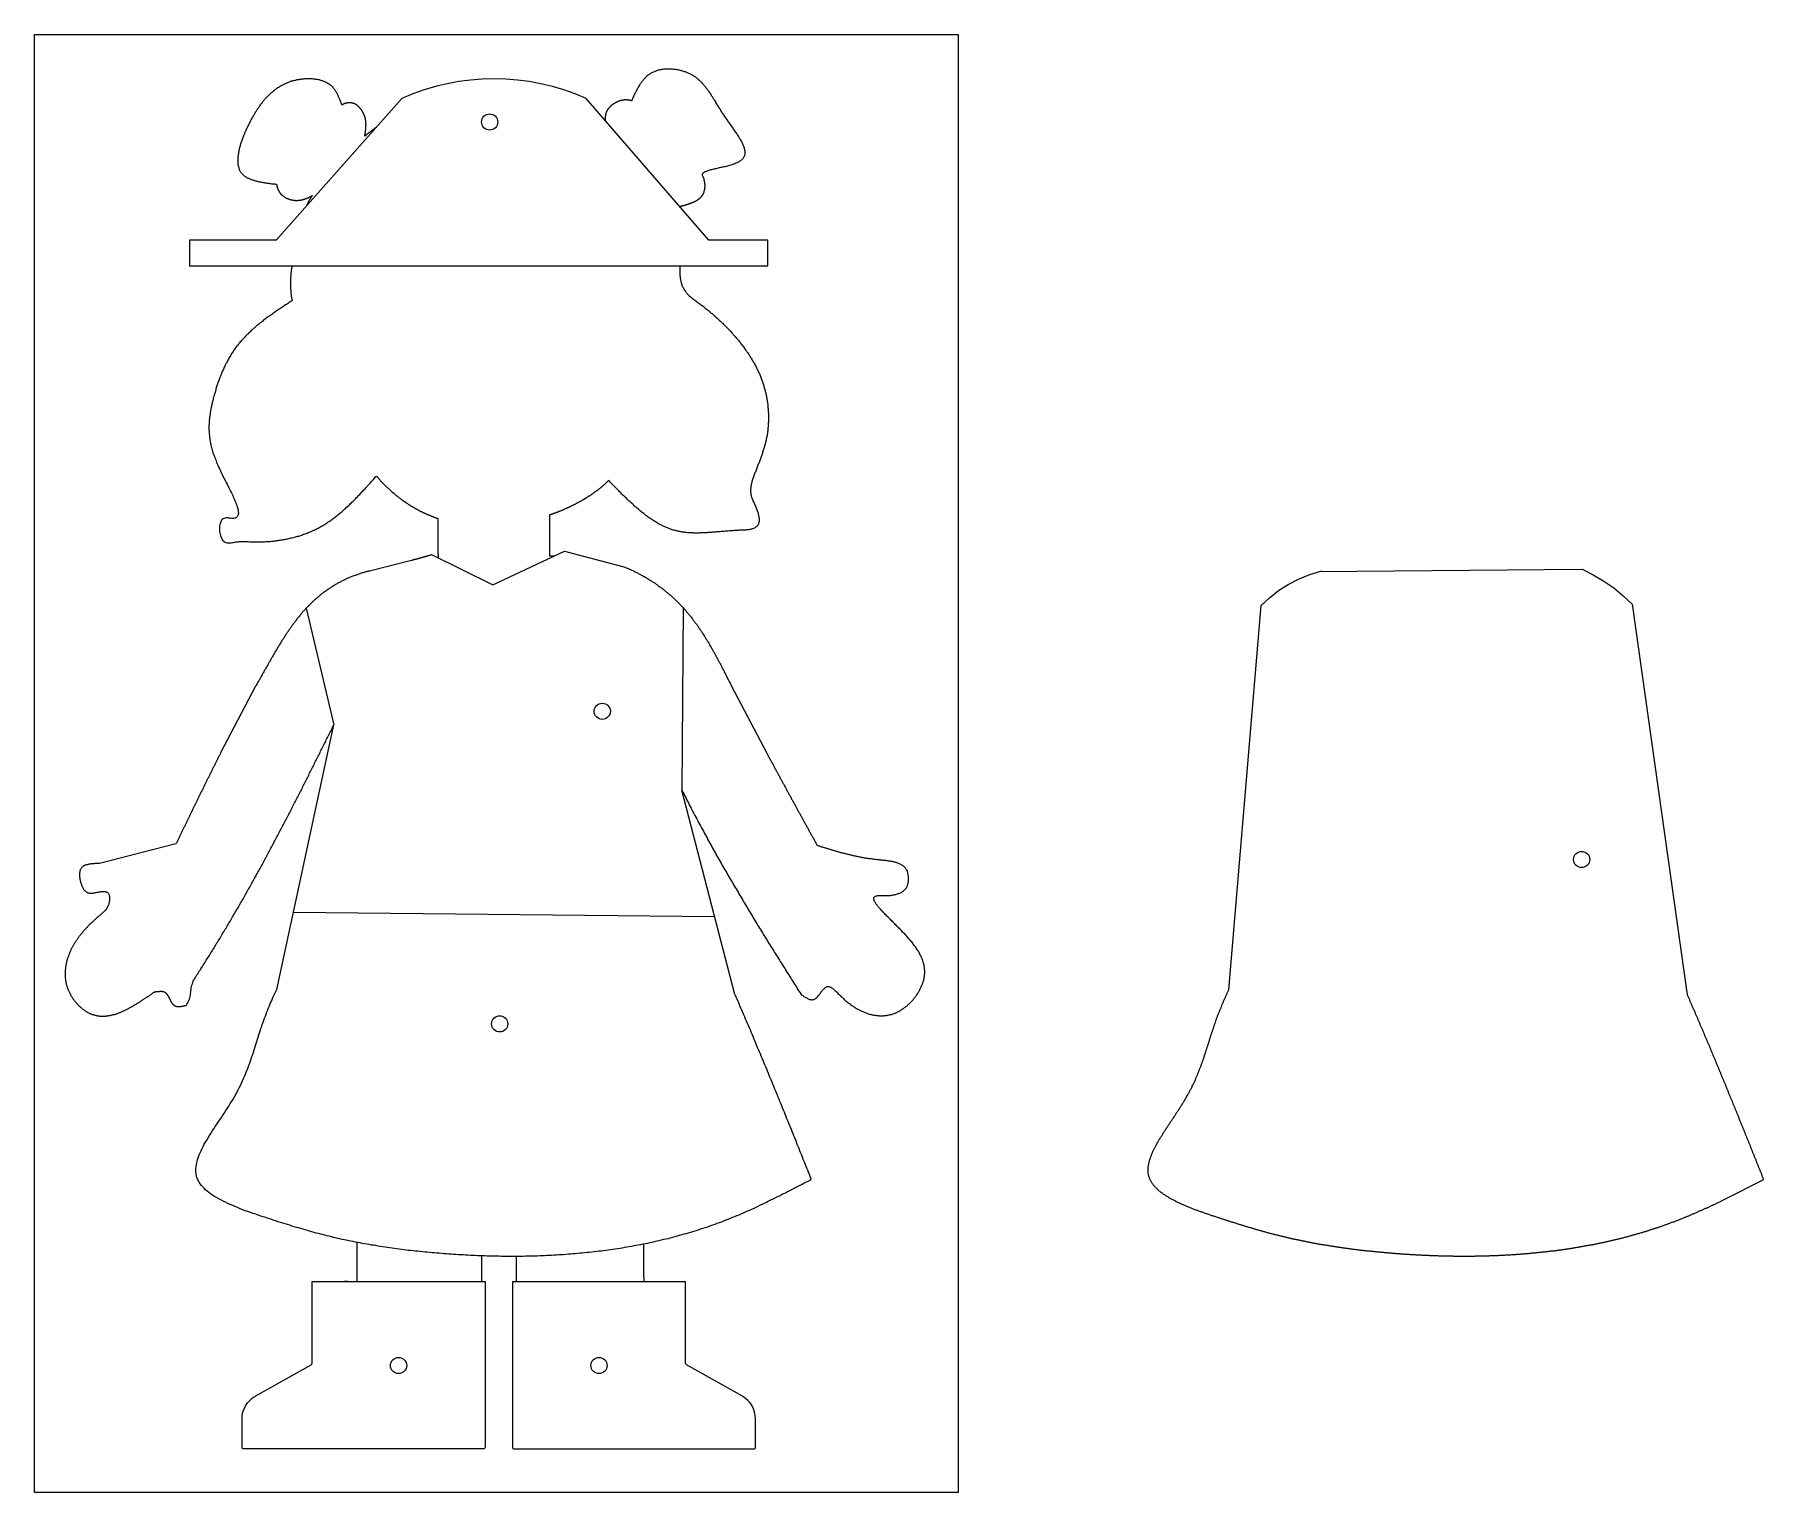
# Model space of a CAD drawing. Header units: millimetres. Extents: x 289 to 9778, y -894 to 6380.
# Drawn here: x 8711 to 9778, y 5480 to 6380 of the extents above; entities that cross this region are included whole.
import ezdxf

# ---------------------------------------------------------------- set-up
doc = ezdxf.new("R2010")
doc.units = ezdxf.units.MM
doc.layers.add('RANGO', color=6, linetype='Continuous')

msp = doc.modelspace()

# ---------------------------------------------------------------- linework, layer by layer
for p, q in [((9028.5, 6083.6), (9028.5, 6058.3)), ((8959.7, 6081.5), (8959.7, 6059.8)), ((8993.6, 6040.4), (9037.7, 6061.2)), ((9037.7, 6061.2), (9074.5, 6051.6)), ((8915.9, 6048.6), (8943.4, 6055.6)), ((8955.8, 6059.1), (8993.6, 6040.4)), ((8878.4, 6026), (8895.5, 5954.1)), ((9111.1, 6026.3), (9110.3, 5913.6)), ((8825.4, 5936.5), (8847.3, 5978)), ((9140.7, 5978.4), (9162.6, 5936.6)), ((8860.2, 5790.6), (8895.5, 5954.1)), ((9142.9, 5787.5), (9110.3, 5913.6)), ((8798, 5880.6), (8750.9, 5868.5)), ((8870.5, 5838.4), (9130.4, 5835.8)), ((8909.7, 5634.5), (8909.7, 5610.4)), ((8986.7, 5610.4), (8986.7, 5626.2)), ((9007.9, 5625.9), (9007.9, 5610.4)), ((9086.8, 5613.2), (9086.8, 5633.5)), ((9086.8, 5613.2), (9086.8, 5610.4)), ((8882, 5610.4), (8988.8, 5610.4)), ((9005.7, 5610.4), (9112.5, 5610.4))]:
    msp.add_line(p, q)
at = {"color": 0}
msp.add_lwpolyline([(8710.7, 6380.2), (9280.7, 6380.2), (9280.7, 5480.2), (8710.7, 5480.2)], close=True, dxfattribs=at)
msp.add_lwpolyline([(9126.8, 6253.3), (9051.2, 6340.7, 0.212606), (8937.3, 6340.7), (8859.8, 6253.3), (8806.4, 6253.3), (8806.4, 6245.7), (8806.4, 6237.4), (8845.7, 6237.4), (9140.6, 6237.4), (9163.2, 6237.4), (9163.2, 6253.3)], format="xyb", close=True)
for points in [[(8988.8, 5610.4), (8988.8, 5508, -0.414214), (8987.8, 5507), (8839.8, 5507, -0.414214), (8838.8, 5508), (8838.8, 5525.6, -0.270499), (8846.9, 5539.5), (8881.5, 5559, 0.270499), (8882, 5559.9), (8882, 5610.4)], [(9005.7, 5610.4), (9005.7, 5508, 0.414214), (9006.7, 5507), (9154.7, 5507, 0.414214), (9155.7, 5508), (9155.7, 5525.6, 0.270499), (9147.6, 5539.5), (9113, 5559, -0.270499), (9112.5, 5559.9), (9112.5, 5610.4)]]:
    msp.add_lwpolyline(points, format="xyb")
for points in [[(8860.2, 6287.6, 0), (8859.6, 6287.6, 0), (8859, 6287.7, 0), (8858.4, 6287.8, 0), (8857.8, 6287.9, 0), (8857.2, 6287.9, 0), (8856.6, 6288, 0), (8856, 6288.1, 0), (8855.5, 6288.2, 0), (8854.9, 6288.2, 0), (8854.3, 6288.3, 0), (8853.7, 6288.4, 0), (8853.1, 6288.5, 0), (8852.6, 6288.6, 0), (8852, 6288.7, 0), (8851.5, 6288.8, 0), (8850.9, 6288.9, 0), (8850.4, 6289, 0), (8849.8, 6289.1, 0), (8849.3, 6289.2, 0), (8848.7, 6289.3, 0), (8848.2, 6289.5, 0), (8847.7, 6289.6, 0), (8847.2, 6289.7, 0), (8846.7, 6289.9, 0), (8846.2, 6290, 0), (8845.7, 6290.2, 0), (8845.2, 6290.3, 0), (8844.8, 6290.5, 0), (8844.3, 6290.6, 0), (8843.9, 6290.8, 0), (8843.4, 6291, 0), (8843, 6291.2, 0), (8842.6, 6291.4, 0), (8842.2, 6291.6, 0), (8841.8, 6291.8, 0), (8841.4, 6292.1, 0), (8841, 6292.3, 0), (8840.7, 6292.5, 0), (8840.3, 6292.8, 0), (8840, 6293, 0), (8839.7, 6293.3, 0), (8839.4, 6293.6, 0), (8839.1, 6293.9, 0), (8838.8, 6294.2, 0), (8838.6, 6294.5, 0), (8838.3, 6294.8, 0), (8838.1, 6295.2, 0), (8837.9, 6295.5, 0), (8837.7, 6295.8, 0), (8837.5, 6296.2, 0), (8837.3, 6296.6, 0), (8837.2, 6297, 0), (8837, 6297.4, 0), (8836.9, 6297.8, 0), (8836.8, 6298.2, 0), (8836.7, 6298.6, 0), (8836.6, 6299, 0), (8836.5, 6299.4, 0), (8836.4, 6299.9, 0), (8836.4, 6300.3, 0), (8836.3, 6300.8, 0), (8836.3, 6301.3, 0), (8836.3, 6301.7, 0), (8836.3, 6302.2, 0), (8836.3, 6302.7, 0), (8836.3, 6303.2, 0), (8836.3, 6303.7, 0), (8836.3, 6304.2, 0), (8836.4, 6304.7, 0), (8836.4, 6305.2, 0), (8836.5, 6305.7, 0), (8836.6, 6306.2, 0), (8836.7, 6306.8, 0), (8836.7, 6307.3, 0), (8836.8, 6307.8, 0), (8837, 6308.4, 0), (8837.1, 6308.9, 0), (8837.2, 6309.4, 0), (8837.3, 6310, 0), (8837.5, 6310.5, 0), (8837.6, 6311.1, 0), (8837.8, 6311.6, 0), (8837.9, 6312.2, 0), (8838.1, 6312.8, 0), (8838.3, 6313.3, 0), (8838.5, 6313.9, 0), (8838.7, 6314.4, 0), (8838.9, 6315, 0), (8839.1, 6315.6, 0), (8839.3, 6316.1, 0), (8839.5, 6316.7, 0), (8839.7, 6317.3, 0), (8839.9, 6317.8, 0), (8840.1, 6318.4, 0), (8840.4, 6318.9, 0), (8840.6, 6319.5, 0), (8840.8, 6320.1, 0), (8841.1, 6320.6, 0), (8841.3, 6321.2, 0), (8841.6, 6321.7, 0), (8841.8, 6322.3, 0), (8842.1, 6322.8, 0), (8842.3, 6323.4, 0), (8842.6, 6323.9, 0), (8842.9, 6324.5, 0), (8843.1, 6325, 0), (8843.4, 6325.5, 0), (8843.7, 6326.1, 0), (8843.9, 6326.6, 0), (8844.2, 6327.1, 0), (8844.5, 6327.6, 0), (8844.8, 6328.1, 0), (8845, 6328.6, 0), (8845.3, 6329.1, 0), (8845.6, 6329.6, 0), (8845.9, 6330.1, 0), (8846.2, 6330.6, 0), (8846.4, 6331.1, 0), (8846.7, 6331.6, 0), (8847, 6332.1, 0), (8847.3, 6332.6, 0), (8847.6, 6333, 0), (8847.9, 6333.5, 0), (8848.2, 6334, 0), (8848.5, 6334.4, 0), (8848.8, 6334.9, 0), (8849.1, 6335.3, 0), (8849.5, 6335.8, 0), (8849.8, 6336.2, 0), (8850.1, 6336.7, 0), (8850.4, 6337.1, 0), (8850.7, 6337.5, 0), (8851.1, 6337.9, 0), (8851.4, 6338.4, 0), (8851.7, 6338.8, 0), (8852, 6339.2, 0), (8852.4, 6339.6, 0), (8852.7, 6340, 0), (8853.1, 6340.4, 0), (8853.4, 6340.8, 0), (8853.7, 6341.1, 0), (8854.1, 6341.5, 0), (8854.5, 6341.9, 0), (8854.8, 6342.3, 0), (8855.2, 6342.6, 0), (8855.5, 6343, 0), (8855.9, 6343.3, 0), (8856.3, 6343.7, 0), (8856.6, 6344, 0), (8857, 6344.4, 0), (8857.4, 6344.7, 0), (8857.8, 6345, 0), (8858.2, 6345.3, 0), (8858.5, 6345.6, 0), (8858.9, 6345.9, 0), (8859.3, 6346.2, 0), (8859.7, 6346.5, 0), (8860.1, 6346.8, 0), (8860.5, 6347.1, 0), (8860.9, 6347.4, 0), (8861.4, 6347.7, 0), (8861.8, 6347.9, 0), (8862.2, 6348.2, 0), (8862.6, 6348.4, 0), (8863, 6348.7, 0), (8863.5, 6348.9, 0), (8863.9, 6349.2, 0), (8864.3, 6349.4, 0), (8864.8, 6349.6, 0), (8865.2, 6349.8, 0), (8865.7, 6350, 0), (8866.1, 6350.2, 0), (8866.6, 6350.4, 0), (8867.1, 6350.6, 0), (8867.5, 6350.8, 0), (8868, 6351, 0), (8868.5, 6351.1, 0), (8868.9, 6351.3, 0), (8869.4, 6351.5, 0), (8869.9, 6351.6, 0), (8870.4, 6351.7, 0), (8870.9, 6351.9, 0), (8871.4, 6352, 0), (8871.9, 6352.1, 0), (8872.4, 6352.2, 0), (8872.9, 6352.4, 0), (8873.4, 6352.5, 0), (8874, 6352.5, 0), (8874.5, 6352.6, 0), (8875, 6352.7, 0), (8875.5, 6352.8, 0), (8876.1, 6352.8, 0), (8876.6, 6352.9, 0), (8877.2, 6352.9, 0), (8877.7, 6353, 0), (8878.2, 6353, 0), (8878.8, 6353, 0), (8879.3, 6353, 0), (8879.9, 6353, 0), (8880.4, 6353, 0), (8881, 6353, 0), (8881.5, 6353, 0), (8882, 6353, 0), (8882.6, 6352.9, 0), (8883.1, 6352.9, 0), (8883.6, 6352.8, 0), (8884.2, 6352.7, 0), (8884.7, 6352.7, 0), (8885.2, 6352.6, 0), (8885.7, 6352.5, 0), (8886.3, 6352.4, 0), (8886.8, 6352.2, 0), (8887.3, 6352.1, 0), (8887.8, 6351.9, 0), (8888.2, 6351.8, 0), (8888.7, 6351.6, 0), (8889.2, 6351.4, 0), (8889.7, 6351.2, 0), (8890.1, 6351, 0), (8890.6, 6350.8, 0), (8891, 6350.6, 0), (8891.4, 6350.4, 0), (8891.8, 6350.1, 0), (8892.3, 6349.8, 0), (8892.7, 6349.6, 0), (8893, 6349.3, 0), (8893.4, 6349, 0), (8893.8, 6348.7, 0), (8894.1, 6348.3, 0), (8894.5, 6348, 0), (8894.8, 6347.6, 0), (8895.1, 6347.3, 0), (8895.4, 6346.9, 0), (8895.7, 6346.5, 0), (8896, 6346.1, 0), (8896.3, 6345.7, 0), (8896.5, 6345.3, 0), (8896.8, 6344.8, 0), (8897, 6344.4, 0), (8897.3, 6344, 0), (8897.5, 6343.5, 0), (8897.7, 6343.1, 0), (8898, 6342.6, 0), (8898.2, 6342.1, 0), (8898.4, 6341.6, 0), (8898.6, 6341.2, 0), (8898.8, 6340.7, 0), (8899, 6340.2, 0), (8899.2, 6339.7, 0), (8899.4, 6339.2, 0), (8899.6, 6338.7, 0), (8899.8, 6338.2, 0), (8900, 6337.7, 0), (8900.2, 6337.2, 0), (8900.4, 6336.7, 0)], [(9079.3, 6339.3, 0), (9079.5, 6339.8, 0), (9079.8, 6340.3, 0), (9080, 6340.9, 0), (9080.2, 6341.4, 0), (9080.5, 6341.9, 0), (9080.7, 6342.4, 0), (9080.9, 6342.9, 0), (9081.2, 6343.4, 0), (9081.4, 6343.9, 0), (9081.7, 6344.4, 0), (9081.9, 6344.9, 0), (9082.2, 6345.3, 0), (9082.4, 6345.8, 0), (9082.7, 6346.3, 0), (9082.9, 6346.8, 0), (9083.2, 6347.2, 0), (9083.4, 6347.7, 0), (9083.7, 6348.2, 0), (9084, 6348.6, 0), (9084.3, 6349.1, 0), (9084.5, 6349.5, 0), (9084.8, 6349.9, 0), (9085.1, 6350.4, 0), (9085.4, 6350.8, 0), (9085.7, 6351.2, 0), (9086, 6351.6, 0), (9086.3, 6352, 0), (9086.7, 6352.4, 0), (9087, 6352.8, 0), (9087.3, 6353.2, 0), (9087.7, 6353.5, 0), (9088, 6353.9, 0), (9088.4, 6354.2, 0), (9088.7, 6354.5, 0), (9089.1, 6354.9, 0), (9089.5, 6355.2, 0), (9089.9, 6355.5, 0), (9090.3, 6355.8, 0), (9090.7, 6356, 0), (9091.1, 6356.3, 0), (9091.5, 6356.5, 0), (9092, 6356.8, 0), (9092.4, 6357, 0), (9092.9, 6357.2, 0), (9093.3, 6357.4, 0), (9093.8, 6357.6, 0), (9094.3, 6357.8, 0), (9094.7, 6357.9, 0), (9095.2, 6358.1, 0), (9095.7, 6358.2, 0), (9096.2, 6358.3, 0), (9096.8, 6358.5, 0), (9097.3, 6358.6, 0), (9097.8, 6358.7, 0), (9098.3, 6358.7, 0), (9098.8, 6358.8, 0), (9099.4, 6358.9, 0), (9099.9, 6358.9, 0), (9100.5, 6358.9, 0), (9101, 6359, 0), (9101.5, 6359, 0), (9102.1, 6359, 0), (9102.6, 6359, 0), (9103.2, 6359, 0), (9103.7, 6358.9, 0), (9104.3, 6358.9, 0), (9104.8, 6358.8, 0), (9105.4, 6358.8, 0), (9105.9, 6358.7, 0), (9106.5, 6358.7, 0), (9107, 6358.6, 0), (9107.5, 6358.5, 0), (9108.1, 6358.4, 0), (9108.6, 6358.3, 0), (9109.1, 6358.2, 0), (9109.6, 6358, 0), (9110.1, 6357.9, 0), (9110.7, 6357.8, 0), (9111.2, 6357.6, 0), (9111.7, 6357.4, 0), (9112.2, 6357.3, 0), (9112.6, 6357.1, 0), (9113.1, 6356.9, 0), (9113.6, 6356.7, 0), (9114, 6356.5, 0), (9114.5, 6356.3, 0), (9114.9, 6356.1, 0), (9115.4, 6355.9, 0), (9115.8, 6355.7, 0), (9116.2, 6355.5, 0), (9116.6, 6355.2, 0), (9117, 6355, 0), (9117.4, 6354.7, 0), (9117.8, 6354.5, 0), (9118.2, 6354.2, 0), (9118.6, 6354, 0), (9119, 6353.7, 0), (9119.3, 6353.4, 0), (9119.7, 6353.1, 0), (9120.1, 6352.8, 0), (9120.4, 6352.5, 0), (9120.7, 6352.2, 0), (9121.1, 6351.9, 0), (9121.4, 6351.6, 0), (9121.8, 6351.3, 0), (9122.1, 6350.9, 0), (9122.4, 6350.6, 0), (9122.7, 6350.3, 0), (9123, 6349.9, 0), (9123.3, 6349.6, 0), (9123.7, 6349.2, 0), (9124, 6348.8, 0), (9124.3, 6348.5, 0), (9124.6, 6348.1, 0), (9124.9, 6347.7, 0), (9125.1, 6347.3, 0), (9125.4, 6347, 0), (9125.7, 6346.6, 0), (9126, 6346.2, 0), (9126.3, 6345.8, 0), (9126.6, 6345.4, 0), (9126.9, 6344.9, 0), (9127.2, 6344.5, 0), (9127.4, 6344.1, 0), (9127.7, 6343.7, 0), (9128, 6343.3, 0), (9128.3, 6342.8, 0), (9128.6, 6342.4, 0), (9128.9, 6341.9, 0), (9129.1, 6341.5, 0), (9129.4, 6341, 0), (9129.7, 6340.6, 0), (9130, 6340.1, 0), (9130.3, 6339.6, 0), (9130.6, 6339.2, 0), (9130.9, 6338.7, 0), (9131.1, 6338.2, 0), (9131.4, 6337.7, 0), (9131.7, 6337.3, 0), (9132, 6336.8, 0), (9132.3, 6336.3, 0), (9132.6, 6335.8, 0), (9132.9, 6335.3, 0), (9133.3, 6334.8, 0), (9133.6, 6334.3, 0), (9133.9, 6333.8, 0), (9134.2, 6333.3, 0), (9134.5, 6332.7, 0), (9134.9, 6332.2, 0), (9135.2, 6331.7, 0), (9135.5, 6331.2, 0), (9135.9, 6330.6, 0), (9136.2, 6330.1, 0), (9136.6, 6329.6, 0), (9137, 6329, 0), (9137.3, 6328.5, 0), (9137.7, 6328, 0), (9138.1, 6327.4, 0), (9138.5, 6326.9, 0), (9138.9, 6326.3, 0), (9139.2, 6325.8, 0), (9139.6, 6325.2, 0), (9140, 6324.7, 0), (9140.4, 6324.1, 0), (9140.8, 6323.6, 0), (9141.2, 6323, 0), (9141.6, 6322.4, 0), (9142, 6321.9, 0), (9142.4, 6321.3, 0), (9142.8, 6320.8, 0), (9143.2, 6320.2, 0), (9143.6, 6319.7, 0), (9143.9, 6319.1, 0), (9144.3, 6318.6, 0), (9144.6, 6318, 0), (9145, 6317.5, 0), (9145.3, 6317, 0), (9145.7, 6316.4, 0), (9146, 6315.9, 0), (9146.3, 6315.3, 0), (9146.6, 6314.8, 0), (9146.9, 6314.3, 0), (9147.2, 6313.8, 0), (9147.4, 6313.3, 0), (9147.6, 6312.7, 0), (9147.9, 6312.2, 0), (9148.1, 6311.7, 0), (9148.3, 6311.2, 0), (9148.4, 6310.8, 0), (9148.6, 6310.3, 0), (9148.7, 6309.8, 0), (9148.8, 6309.3, 0), (9148.9, 6308.9, 0), (9149, 6308.4, 0), (9149.1, 6308, 0), (9149.1, 6307.5, 0), (9149.1, 6307.1, 0), (9149.1, 6306.7, 0), (9149, 6306.2, 0), (9148.9, 6305.8, 0), (9148.8, 6305.4, 0), (9148.7, 6305, 0), (9148.5, 6304.7, 0), (9148.3, 6304.3, 0), (9148.1, 6303.9, 0), (9147.8, 6303.6, 0), (9147.6, 6303.2, 0), (9147.2, 6302.9, 0), (9146.9, 6302.6, 0), (9146.5, 6302.3, 0), (9146.1, 6302, 0), (9145.6, 6301.7, 0), (9145.1, 6301.4, 0), (9144.6, 6301.2, 0), (9144.1, 6300.9, 0), (9143.5, 6300.7, 0), (9142.9, 6300.4, 0), (9142.3, 6300.2, 0), (9141.7, 6300, 0), (9141, 6299.8, 0), (9140.4, 6299.6, 0), (9139.7, 6299.4, 0), (9139, 6299.2, 0), (9138.3, 6299, 0), (9137.6, 6298.8, 0), (9136.9, 6298.6, 0), (9136.1, 6298.5, 0), (9135.4, 6298.3, 0), (9134.7, 6298.1, 0), (9134, 6298, 0), (9133.3, 6297.8, 0), (9132.6, 6297.7, 0), (9131.9, 6297.5, 0), (9131.2, 6297.3, 0), (9130.5, 6297.2, 0), (9129.9, 6297, 0), (9129.2, 6296.9, 0), (9128.6, 6296.7, 0), (9128, 6296.6, 0), (9127.4, 6296.4, 0), (9126.9, 6296.2, 0), (9126.3, 6296.1, 0), (9125.8, 6295.9, 0), (9125.4, 6295.7, 0), (9124.9, 6295.5, 0), (9124.5, 6295.4, 0), (9124.1, 6295.2, 0), (9123.8, 6295, 0), (9123.5, 6294.8, 0), (9123.3, 6294.6, 0), (9123, 6294.4, 0), (9122.9, 6294.1, 0), (9122.8, 6293.9, 0), (9122.7, 6293.7, 0), (9122.7, 6293.4, 0)], [(9063.3, 6326.8, 0), (9063.3, 6326.9, 0), (9063.3, 6327, 0), (9063.3, 6327.1, 0), (9063.2, 6327.2, 0), (9063.2, 6327.3, 0), (9063.2, 6327.4, 0), (9063.2, 6327.5, 0), (9063.2, 6327.6, 0), (9063.2, 6327.7, 0), (9063.2, 6327.9, 0), (9063.2, 6328, 0), (9063.2, 6328.1, 0), (9063.2, 6328.2, 0), (9063.2, 6328.3, 0), (9063.2, 6328.4, 0), (9063.2, 6328.5, 0), (9063.2, 6328.6, 0), (9063.2, 6328.7, 0), (9063.2, 6328.8, 0), (9063.2, 6328.9, 0), (9063.2, 6329, 0), (9063.2, 6329.1, 0), (9063.2, 6329.2, 0), (9063.2, 6329.3, 0), (9063.2, 6329.5, 0), (9063.2, 6329.6, 0), (9063.2, 6329.7, 0), (9063.2, 6329.8, 0), (9063.2, 6329.9, 0), (9063.2, 6330, 0), (9063.3, 6330.1, 0), (9063.3, 6330.2, 0), (9063.3, 6330.3, 0), (9063.3, 6330.4, 0), (9063.3, 6330.5, 0), (9063.3, 6330.6, 0), (9063.3, 6330.7, 0), (9063.4, 6330.8, 0), (9063.4, 6330.9, 0), (9063.4, 6331, 0), (9063.4, 6331.1, 0), (9063.5, 6331.2, 0), (9063.5, 6331.3, 0), (9063.5, 6331.4, 0), (9063.5, 6331.5, 0), (9063.6, 6331.6, 0), (9063.6, 6331.7, 0), (9063.6, 6331.8, 0), (9063.6, 6331.9, 0), (9063.7, 6332, 0), (9063.7, 6332.1, 0), (9063.8, 6332.2, 0), (9063.8, 6332.3, 0), (9063.8, 6332.4, 0), (9063.9, 6332.5, 0), (9063.9, 6332.6, 0), (9064, 6332.7, 0), (9064, 6332.8, 0), (9064, 6332.9, 0), (9064.1, 6333, 0), (9064.1, 6333.1, 0), (9064.2, 6333.2, 0), (9064.2, 6333.2, 0), (9064.3, 6333.3, 0), (9064.3, 6333.4, 0), (9064.4, 6333.5, 0), (9064.4, 6333.6, 0), (9064.5, 6333.7, 0), (9064.5, 6333.8, 0), (9064.6, 6333.9, 0), (9064.7, 6334, 0), (9064.7, 6334.1, 0), (9064.8, 6334.2, 0), (9064.8, 6334.3, 0), (9064.9, 6334.3, 0), (9065, 6334.4, 0), (9065, 6334.5, 0), (9065.1, 6334.6, 0), (9065.2, 6334.7, 0), (9065.2, 6334.8, 0), (9065.3, 6334.9, 0), (9065.4, 6334.9, 0), (9065.4, 6335, 0), (9065.5, 6335.1, 0), (9065.6, 6335.2, 0), (9065.6, 6335.3, 0), (9065.7, 6335.4, 0), (9065.8, 6335.4, 0), (9065.9, 6335.5, 0), (9065.9, 6335.6, 0), (9066, 6335.7, 0), (9066.1, 6335.8, 0), (9066.2, 6335.9, 0), (9066.3, 6335.9, 0), (9066.3, 6336, 0), (9066.4, 6336.1, 0), (9066.5, 6336.2, 0), (9066.6, 6336.2, 0), (9066.7, 6336.3, 0), (9066.7, 6336.4, 0), (9066.8, 6336.5, 0), (9066.9, 6336.5, 0), (9067, 6336.6, 0), (9067.1, 6336.7, 0), (9067.2, 6336.8, 0), (9067.3, 6336.8, 0), (9067.3, 6336.9, 0), (9067.4, 6337, 0), (9067.5, 6337, 0), (9067.6, 6337.1, 0), (9067.7, 6337.2, 0), (9067.8, 6337.2, 0), (9067.9, 6337.3, 0), (9068, 6337.4, 0), (9068.1, 6337.4, 0), (9068.2, 6337.5, 0), (9068.3, 6337.6, 0), (9068.3, 6337.6, 0), (9068.4, 6337.7, 0), (9068.5, 6337.8, 0), (9068.6, 6337.8, 0), (9068.7, 6337.9, 0), (9068.8, 6337.9, 0), (9068.9, 6338, 0), (9069, 6338.1, 0), (9069.1, 6338.1, 0), (9069.2, 6338.2, 0), (9069.3, 6338.2, 0), (9069.4, 6338.3, 0), (9069.5, 6338.3, 0), (9069.6, 6338.4, 0), (9069.7, 6338.4, 0), (9069.8, 6338.5, 0), (9069.9, 6338.5, 0), (9070, 6338.6, 0), (9070.1, 6338.6, 0), (9070.2, 6338.7, 0), (9070.3, 6338.7, 0), (9070.4, 6338.8, 0), (9070.5, 6338.8, 0), (9070.6, 6338.9, 0), (9070.7, 6338.9, 0), (9070.8, 6339, 0), (9070.9, 6339, 0), (9071, 6339.1, 0), (9071.1, 6339.1, 0), (9071.2, 6339.1, 0), (9071.3, 6339.2, 0), (9071.4, 6339.2, 0), (9071.5, 6339.3, 0), (9071.6, 6339.3, 0), (9071.8, 6339.3, 0), (9071.9, 6339.4, 0), (9072, 6339.4, 0), (9072.1, 6339.4, 0), (9072.2, 6339.5, 0), (9072.3, 6339.5, 0), (9072.4, 6339.5, 0), (9072.5, 6339.6, 0), (9072.6, 6339.6, 0), (9072.7, 6339.6, 0), (9072.8, 6339.6, 0), (9072.9, 6339.7, 0), (9073, 6339.7, 0), (9073.1, 6339.7, 0), (9073.2, 6339.7, 0), (9073.3, 6339.8, 0), (9073.4, 6339.8, 0), (9073.5, 6339.8, 0), (9073.6, 6339.8, 0), (9073.7, 6339.8, 0), (9073.8, 6339.9, 0), (9073.9, 6339.9, 0), (9074.1, 6339.9, 0), (9074.2, 6339.9, 0), (9074.3, 6339.9, 0), (9074.4, 6339.9, 0), (9074.5, 6339.9, 0), (9074.6, 6339.9, 0), (9074.7, 6340, 0), (9074.8, 6340, 0), (9074.9, 6340, 0), (9075, 6340, 0), (9075.1, 6340, 0), (9075.2, 6340, 0), (9075.3, 6340, 0), (9075.4, 6340, 0), (9075.5, 6340, 0), (9075.6, 6340, 0), (9075.8, 6340, 0), (9075.9, 6340, 0), (9076, 6340, 0), (9076.1, 6340, 0), (9076.2, 6340, 0), (9076.3, 6340, 0), (9076.4, 6340, 0), (9076.5, 6340, 0), (9076.6, 6339.9, 0), (9076.7, 6339.9, 0), (9076.8, 6339.9, 0), (9076.9, 6339.9, 0), (9077, 6339.9, 0), (9077.1, 6339.9, 0), (9077.3, 6339.9, 0), (9077.4, 6339.8, 0), (9077.5, 6339.8, 0), (9077.6, 6339.8, 0), (9077.7, 6339.8, 0), (9077.8, 6339.8, 0), (9077.9, 6339.7, 0), (9078, 6339.7, 0), (9078.1, 6339.7, 0), (9078.2, 6339.7, 0), (9078.3, 6339.6, 0), (9078.4, 6339.6, 0), (9078.6, 6339.6, 0), (9078.7, 6339.5, 0), (9078.8, 6339.5, 0), (9078.9, 6339.5, 0), (9079, 6339.4, 0), (9079.1, 6339.4, 0), (9079.2, 6339.4, 0), (9079.3, 6339.3, 0)], [(8914.5, 6317.4, 0), (8914.5, 6317.6, 0), (8914.5, 6317.7, 0), (8914.5, 6317.9, 0), (8914.6, 6318.1, 0), (8914.6, 6318.2, 0), (8914.6, 6318.4, 0), (8914.6, 6318.5, 0), (8914.7, 6318.7, 0), (8914.7, 6318.9, 0), (8914.7, 6319, 0), (8914.7, 6319.2, 0), (8914.8, 6319.3, 0), (8914.8, 6319.5, 0), (8914.8, 6319.6, 0), (8914.8, 6319.8, 0), (8914.9, 6320, 0), (8914.9, 6320.1, 0), (8914.9, 6320.3, 0), (8914.9, 6320.4, 0), (8915, 6320.6, 0), (8915, 6320.7, 0), (8915, 6320.9, 0), (8915, 6321.1, 0), (8915, 6321.2, 0), (8915.1, 6321.4, 0), (8915.1, 6321.5, 0), (8915.1, 6321.7, 0), (8915.1, 6321.9, 0), (8915.1, 6322, 0), (8915.1, 6322.2, 0), (8915.1, 6322.3, 0), (8915.2, 6322.5, 0), (8915.2, 6322.6, 0), (8915.2, 6322.8, 0), (8915.2, 6323, 0), (8915.2, 6323.1, 0), (8915.2, 6323.3, 0), (8915.2, 6323.4, 0), (8915.2, 6323.6, 0), (8915.2, 6323.7, 0), (8915.2, 6323.9, 0), (8915.2, 6324.1, 0), (8915.3, 6324.2, 0), (8915.3, 6324.4, 0), (8915.3, 6324.5, 0), (8915.3, 6324.7, 0), (8915.3, 6324.8, 0), (8915.2, 6325, 0), (8915.2, 6325.2, 0), (8915.2, 6325.3, 0), (8915.2, 6325.5, 0), (8915.2, 6325.6, 0), (8915.2, 6325.8, 0), (8915.2, 6325.9, 0), (8915.2, 6326.1, 0), (8915.2, 6326.3, 0), (8915.2, 6326.4, 0), (8915.1, 6326.6, 0), (8915.1, 6326.7, 0), (8915.1, 6326.9, 0), (8915.1, 6327, 0), (8915.1, 6327.2, 0), (8915, 6327.4, 0), (8915, 6327.5, 0), (8915, 6327.7, 0), (8915, 6327.8, 0), (8914.9, 6328, 0), (8914.9, 6328.1, 0), (8914.9, 6328.3, 0), (8914.8, 6328.5, 0), (8914.8, 6328.6, 0), (8914.7, 6328.8, 0), (8914.7, 6328.9, 0), (8914.7, 6329.1, 0), (8914.6, 6329.2, 0), (8914.6, 6329.4, 0), (8914.5, 6329.5, 0), (8914.5, 6329.7, 0), (8914.4, 6329.9, 0), (8914.4, 6330, 0), (8914.3, 6330.2, 0), (8914.2, 6330.3, 0), (8914.2, 6330.5, 0), (8914.1, 6330.6, 0), (8914, 6330.8, 0), (8914, 6330.9, 0), (8913.9, 6331.1, 0), (8913.8, 6331.3, 0), (8913.8, 6331.4, 0), (8913.7, 6331.6, 0), (8913.6, 6331.7, 0), (8913.5, 6331.9, 0), (8913.5, 6332, 0), (8913.4, 6332.2, 0), (8913.3, 6332.3, 0), (8913.2, 6332.5, 0), (8913.1, 6332.6, 0), (8913, 6332.8, 0), (8912.9, 6332.9, 0), (8912.9, 6333, 0), (8912.8, 6333.2, 0), (8912.7, 6333.3, 0), (8912.6, 6333.5, 0), (8912.5, 6333.6, 0), (8912.4, 6333.8, 0), (8912.3, 6333.9, 0), (8912.2, 6334, 0), (8912.1, 6334.2, 0), (8912, 6334.3, 0), (8911.9, 6334.4, 0), (8911.7, 6334.6, 0), (8911.6, 6334.7, 0), (8911.5, 6334.8, 0), (8911.4, 6334.9, 0), (8911.3, 6335.1, 0), (8911.2, 6335.2, 0), (8911.1, 6335.3, 0), (8910.9, 6335.4, 0), (8910.8, 6335.5, 0), (8910.7, 6335.7, 0), (8910.6, 6335.8, 0), (8910.5, 6335.9, 0), (8910.3, 6336, 0), (8910.2, 6336.1, 0), (8910.1, 6336.2, 0), (8910, 6336.3, 0), (8909.8, 6336.4, 0), (8909.7, 6336.5, 0), (8909.6, 6336.6, 0), (8909.4, 6336.7, 0), (8909.3, 6336.8, 0), (8909.2, 6336.9, 0), (8909, 6336.9, 0), (8908.9, 6337, 0), (8908.8, 6337.1, 0), (8908.6, 6337.2, 0), (8908.5, 6337.2, 0), (8908.4, 6337.3, 0), (8908.2, 6337.4, 0), (8908.1, 6337.5, 0), (8907.9, 6337.5, 0), (8907.8, 6337.6, 0), (8907.7, 6337.6, 0), (8907.5, 6337.7, 0), (8907.4, 6337.7, 0), (8907.2, 6337.8, 0), (8907.1, 6337.8, 0), (8906.9, 6337.9, 0), (8906.8, 6337.9, 0), (8906.6, 6337.9, 0), (8906.5, 6338, 0), (8906.3, 6338, 0), (8906.2, 6338, 0), (8906, 6338, 0), (8905.9, 6338.1, 0), (8905.7, 6338.1, 0), (8905.6, 6338.1, 0), (8905.4, 6338.1, 0), (8905.3, 6338.1, 0), (8905.1, 6338.1, 0), (8905, 6338.1, 0), (8904.8, 6338.1, 0), (8904.7, 6338.1, 0), (8904.5, 6338.1, 0), (8904.3, 6338, 0), (8904.2, 6338, 0), (8904, 6338, 0), (8903.9, 6338, 0), (8903.7, 6338, 0), (8903.6, 6337.9, 0), (8903.4, 6337.9, 0), (8903.3, 6337.9, 0), (8903.1, 6337.8, 0), (8902.9, 6337.8, 0), (8902.8, 6337.7, 0), (8902.6, 6337.7, 0), (8902.5, 6337.6, 0), (8902.3, 6337.6, 0), (8902.2, 6337.5, 0), (8902, 6337.5, 0), (8901.9, 6337.4, 0), (8901.7, 6337.4, 0), (8901.6, 6337.3, 0), (8901.4, 6337.2, 0), (8901.3, 6337.2, 0), (8901.1, 6337.1, 0), (8901, 6337, 0), (8900.8, 6336.9, 0), (8900.7, 6336.9, 0), (8900.5, 6336.8, 0), (8900.4, 6336.7, 0)], [(8914.5, 6317.4, 0), (8914.5, 6317.5, 0), (8914.6, 6317.5, 0), (8914.6, 6317.6, 0), (8914.7, 6317.6, 0), (8914.7, 6317.6, 0), (8914.8, 6317.7, 0), (8914.8, 6317.7, 0), (8914.9, 6317.8, 0), (8914.9, 6317.8, 0), (8915, 6317.9, 0), (8915, 6317.9, 0), (8915.1, 6318, 0), (8915.1, 6318, 0), (8915.2, 6318, 0), (8915.3, 6318.1, 0), (8915.3, 6318.1, 0), (8915.4, 6318.2, 0), (8915.4, 6318.2, 0), (8915.5, 6318.3, 0), (8915.5, 6318.3, 0), (8915.6, 6318.3, 0), (8915.6, 6318.4, 0), (8915.7, 6318.4, 0), (8915.7, 6318.5, 0), (8915.8, 6318.5, 0), (8915.8, 6318.6, 0), (8915.9, 6318.6, 0), (8915.9, 6318.6, 0), (8916, 6318.7, 0), (8916.1, 6318.7, 0), (8916.1, 6318.8, 0), (8916.2, 6318.8, 0), (8916.2, 6318.9, 0), (8916.3, 6318.9, 0), (8916.3, 6318.9, 0), (8916.4, 6319, 0), (8916.4, 6319, 0), (8916.5, 6319.1, 0), (8916.5, 6319.1, 0), (8916.6, 6319.2, 0), (8916.6, 6319.2, 0), (8916.7, 6319.2, 0), (8916.7, 6319.3, 0), (8916.8, 6319.3, 0), (8916.9, 6319.4, 0), (8916.9, 6319.4, 0), (8917, 6319.4, 0), (8917, 6319.5, 0), (8917.1, 6319.5, 0), (8917.1, 6319.6, 0), (8917.2, 6319.6, 0), (8917.2, 6319.7, 0), (8917.3, 6319.7, 0), (8917.3, 6319.7, 0), (8917.4, 6319.8, 0), (8917.4, 6319.8, 0), (8917.5, 6319.9, 0), (8917.5, 6319.9, 0), (8917.6, 6320, 0), (8917.7, 6320, 0), (8917.7, 6320, 0), (8917.8, 6320.1, 0), (8917.8, 6320.1, 0), (8917.9, 6320.2, 0), (8917.9, 6320.2, 0), (8918, 6320.2, 0), (8918, 6320.3, 0), (8918.1, 6320.3, 0), (8918.1, 6320.4, 0), (8918.2, 6320.4, 0), (8918.3, 6320.5, 0), (8918.3, 6320.5, 0), (8918.4, 6320.5, 0), (8918.4, 6320.6, 0), (8918.5, 6320.6, 0), (8918.5, 6320.7, 0), (8918.6, 6320.7, 0), (8918.6, 6320.7, 0), (8918.7, 6320.8, 0), (8918.7, 6320.8, 0), (8918.8, 6320.9, 0), (8918.8, 6320.9, 0), (8918.9, 6320.9, 0), (8919, 6321, 0), (8919, 6321, 0), (8919.1, 6321.1, 0), (8919.1, 6321.1, 0), (8919.2, 6321.1, 0), (8919.2, 6321.2, 0), (8919.3, 6321.2, 0), (8919.3, 6321.3, 0), (8919.4, 6321.3, 0), (8919.4, 6321.4, 0), (8919.5, 6321.4, 0), (8919.6, 6321.4, 0), (8919.6, 6321.5, 0), (8919.7, 6321.5, 0), (8919.7, 6321.6, 0), (8919.8, 6321.6, 0), (8919.8, 6321.6, 0), (8919.9, 6321.7, 0), (8919.9, 6321.7, 0), (8920, 6321.8, 0), (8920, 6321.8, 0), (8920.1, 6321.8, 0), (8920.2, 6321.9, 0), (8920.2, 6321.9, 0), (8920.3, 6322, 0), (8920.3, 6322, 0), (8920.4, 6322, 0), (8920.4, 6322.1, 0), (8920.5, 6322.1, 0), (8920.5, 6322.2, 0), (8920.6, 6322.2, 0), (8920.6, 6322.2, 0), (8920.7, 6322.3, 0), (8920.8, 6322.3, 0), (8920.8, 6322.4, 0), (8920.9, 6322.4, 0), (8920.9, 6322.4, 0), (8921, 6322.5, 0), (8921, 6322.5, 0), (8921.1, 6322.5, 0), (8921.1, 6322.6, 0), (8921.2, 6322.6, 0), (8921.2, 6322.7, 0), (8921.3, 6322.7, 0)], [(8860.2, 6287.6, 0), (8860.2, 6287.4, 0), (8860.2, 6287.3, 0), (8860.2, 6287.2, 0), (8860.2, 6287.1, 0), (8860.3, 6286.9, 0), (8860.3, 6286.8, 0), (8860.3, 6286.7, 0), (8860.3, 6286.6, 0), (8860.4, 6286.4, 0), (8860.4, 6286.3, 0), (8860.4, 6286.2, 0), (8860.4, 6286.1, 0), (8860.5, 6286, 0), (8860.5, 6285.8, 0), (8860.5, 6285.7, 0), (8860.6, 6285.6, 0), (8860.6, 6285.5, 0), (8860.6, 6285.4, 0), (8860.7, 6285.3, 0), (8860.7, 6285.1, 0), (8860.7, 6285, 0), (8860.8, 6284.9, 0), (8860.8, 6284.8, 0), (8860.9, 6284.7, 0), (8860.9, 6284.6, 0), (8861, 6284.5, 0), (8861, 6284.3, 0), (8861.1, 6284.2, 0), (8861.1, 6284.1, 0), (8861.2, 6284, 0), (8861.2, 6283.9, 0), (8861.3, 6283.8, 0), (8861.4, 6283.7, 0), (8861.4, 6283.6, 0), (8861.5, 6283.5, 0), (8861.5, 6283.4, 0), (8861.6, 6283.3, 0), (8861.7, 6283.2, 0), (8861.7, 6283, 0), (8861.8, 6282.9, 0), (8861.9, 6282.8, 0), (8862, 6282.7, 0), (8862, 6282.6, 0), (8862.1, 6282.5, 0), (8862.2, 6282.4, 0), (8862.3, 6282.3, 0), (8862.3, 6282.2, 0), (8862.4, 6282.1, 0), (8862.5, 6282, 0), (8862.6, 6281.9, 0), (8862.7, 6281.9, 0), (8862.8, 6281.8, 0), (8862.8, 6281.7, 0), (8862.9, 6281.6, 0), (8863, 6281.5, 0), (8863.1, 6281.4, 0), (8863.2, 6281.3, 0), (8863.3, 6281.2, 0), (8863.4, 6281.1, 0), (8863.5, 6281, 0), (8863.6, 6281, 0), (8863.7, 6280.9, 0), (8863.8, 6280.8, 0), (8863.9, 6280.7, 0), (8864, 6280.6, 0), (8864.1, 6280.5, 0), (8864.2, 6280.5, 0), (8864.3, 6280.4, 0), (8864.4, 6280.3, 0), (8864.5, 6280.2, 0), (8864.6, 6280.1, 0), (8864.7, 6280.1, 0), (8864.8, 6280, 0), (8865, 6279.9, 0), (8865.1, 6279.8, 0), (8865.2, 6279.8, 0), (8865.3, 6279.7, 0), (8865.4, 6279.6, 0), (8865.5, 6279.6, 0), (8865.7, 6279.5, 0), (8865.8, 6279.4, 0), (8865.9, 6279.4, 0), (8866, 6279.3, 0), (8866.1, 6279.2, 0), (8866.3, 6279.2, 0), (8866.4, 6279.1, 0), (8866.5, 6279.1, 0), (8866.6, 6279, 0), (8866.8, 6279, 0), (8866.9, 6278.9, 0), (8867, 6278.8, 0), (8867.2, 6278.8, 0), (8867.3, 6278.7, 0), (8867.4, 6278.7, 0), (8867.6, 6278.6, 0), (8867.7, 6278.6, 0), (8867.8, 6278.6, 0), (8868, 6278.5, 0), (8868.1, 6278.5, 0), (8868.2, 6278.4, 0), (8868.4, 6278.4, 0), (8868.5, 6278.3, 0), (8868.7, 6278.3, 0), (8868.8, 6278.3, 0), (8868.9, 6278.2, 0), (8869.1, 6278.2, 0), (8869.2, 6278.2, 0), (8869.4, 6278.1, 0), (8869.5, 6278.1, 0), (8869.7, 6278.1, 0), (8869.8, 6278.1, 0), (8869.9, 6278, 0), (8870.1, 6278, 0), (8870.2, 6278, 0), (8870.4, 6278, 0), (8870.5, 6277.9, 0), (8870.7, 6277.9, 0), (8870.8, 6277.9, 0), (8871, 6277.9, 0), (8871.2, 6277.9, 0), (8871.3, 6277.9, 0), (8871.5, 6277.9, 0), (8871.6, 6277.8, 0), (8871.8, 6277.8, 0), (8871.9, 6277.8, 0), (8872.1, 6277.8, 0), (8872.2, 6277.8, 0), (8872.4, 6277.8, 0), (8872.6, 6277.8, 0), (8872.7, 6277.8, 0), (8872.9, 6277.8, 0), (8873, 6277.8, 0), (8873.2, 6277.8, 0), (8873.4, 6277.9, 0), (8873.5, 6277.9, 0), (8873.7, 6277.9, 0), (8873.8, 6277.9, 0), (8874, 6277.9, 0), (8874.2, 6277.9, 0), (8874.3, 6277.9, 0), (8874.5, 6278, 0), (8874.7, 6278, 0), (8874.8, 6278, 0), (8875, 6278, 0), (8875.1, 6278.1, 0), (8875.3, 6278.1, 0), (8875.5, 6278.1, 0), (8875.6, 6278.2, 0), (8875.8, 6278.2, 0), (8876, 6278.2, 0), (8876.2, 6278.3, 0), (8876.3, 6278.3, 0), (8876.5, 6278.4, 0), (8876.7, 6278.4, 0), (8876.8, 6278.4, 0), (8877, 6278.5, 0), (8877.2, 6278.5, 0), (8877.3, 6278.6, 0), (8877.5, 6278.6, 0), (8877.7, 6278.7, 0), (8877.8, 6278.7, 0), (8878, 6278.8, 0), (8878.2, 6278.9, 0), (8878.3, 6278.9, 0), (8878.5, 6279, 0), (8878.6, 6279, 0), (8878.8, 6279.1, 0), (8879, 6279.2, 0), (8879.1, 6279.2, 0), (8879.3, 6279.3, 0), (8879.4, 6279.4, 0), (8879.6, 6279.4, 0), (8879.8, 6279.5, 0), (8879.9, 6279.6, 0), (8880.1, 6279.6, 0), (8880.2, 6279.7, 0), (8880.4, 6279.8, 0), (8880.5, 6279.9, 0), (8880.7, 6279.9, 0), (8880.8, 6280, 0), (8881, 6280.1, 0), (8881.1, 6280.2, 0), (8881.2, 6280.3, 0), (8881.4, 6280.3, 0), (8881.5, 6280.4, 0), (8881.6, 6280.5, 0), (8881.8, 6280.6, 0), (8881.9, 6280.7, 0), (8882, 6280.7, 0), (8882.1, 6280.8, 0), (8882.3, 6280.9, 0)], [(9122.7, 6293.4, 0), (9122.8, 6293.3, 0), (9122.8, 6293.1, 0), (9122.9, 6293, 0), (9123, 6292.8, 0), (9123.1, 6292.7, 0), (9123.1, 6292.5, 0), (9123.2, 6292.4, 0), (9123.3, 6292.2, 0), (9123.3, 6292.1, 0), (9123.4, 6291.9, 0), (9123.5, 6291.8, 0), (9123.5, 6291.6, 0), (9123.6, 6291.5, 0), (9123.6, 6291.3, 0), (9123.7, 6291.2, 0), (9123.7, 6291, 0), (9123.8, 6290.8, 0), (9123.8, 6290.7, 0), (9123.9, 6290.5, 0), (9123.9, 6290.4, 0), (9123.9, 6290.2, 0), (9124, 6290.1, 0), (9124, 6289.9, 0), (9124.1, 6289.8, 0), (9124.1, 6289.6, 0), (9124.1, 6289.4, 0), (9124.2, 6289.3, 0), (9124.2, 6289.1, 0), (9124.2, 6289, 0), (9124.2, 6288.8, 0), (9124.3, 6288.7, 0), (9124.3, 6288.5, 0), (9124.3, 6288.3, 0), (9124.3, 6288.2, 0), (9124.3, 6288, 0), (9124.3, 6287.9, 0), (9124.4, 6287.7, 0), (9124.4, 6287.6, 0), (9124.4, 6287.4, 0), (9124.4, 6287.3, 0), (9124.4, 6287.1, 0), (9124.4, 6286.9, 0), (9124.4, 6286.8, 0), (9124.4, 6286.6, 0), (9124.4, 6286.5, 0), (9124.4, 6286.3, 0), (9124.4, 6286.2, 0), (9124.4, 6286, 0), (9124.4, 6285.9, 0), (9124.3, 6285.7, 0), (9124.3, 6285.6, 0), (9124.3, 6285.4, 0), (9124.3, 6285.3, 0), (9124.3, 6285.1, 0), (9124.3, 6285, 0), (9124.2, 6284.8, 0), (9124.2, 6284.7, 0), (9124.2, 6284.5, 0), (9124.2, 6284.4, 0), (9124.1, 6284.3, 0), (9124.1, 6284.1, 0), (9124.1, 6284, 0), (9124, 6283.8, 0), (9124, 6283.7, 0), (9124, 6283.6, 0), (9123.9, 6283.4, 0), (9123.9, 6283.3, 0), (9123.8, 6283.1, 0), (9123.8, 6283, 0), (9123.8, 6282.9, 0), (9123.7, 6282.7, 0), (9123.7, 6282.6, 0), (9123.6, 6282.5, 0), (9123.5, 6282.3, 0), (9123.5, 6282.2, 0), (9123.4, 6282.1, 0), (9123.4, 6282, 0), (9123.3, 6281.8, 0), (9123.3, 6281.7, 0), (9123.2, 6281.6, 0), (9123.1, 6281.5, 0), (9123.1, 6281.4, 0), (9123, 6281.2, 0), (9122.9, 6281.1, 0), (9122.9, 6281, 0), (9122.8, 6280.9, 0), (9122.7, 6280.8, 0), (9122.6, 6280.7, 0), (9122.6, 6280.6, 0), (9122.5, 6280.4, 0), (9122.4, 6280.3, 0), (9122.3, 6280.2, 0), (9122.2, 6280.1, 0), (9122.1, 6280, 0), (9122.1, 6279.9, 0), (9122, 6279.8, 0), (9121.9, 6279.7, 0), (9121.8, 6279.6, 0), (9121.7, 6279.5, 0), (9121.6, 6279.4, 0), (9121.5, 6279.3, 0), (9121.4, 6279.2, 0), (9121.3, 6279.1, 0), (9121.2, 6279, 0), (9121.1, 6279, 0), (9121, 6278.9, 0), (9120.9, 6278.8, 0), (9120.8, 6278.7, 0), (9120.7, 6278.6, 0), (9120.6, 6278.5, 0), (9120.5, 6278.4, 0), (9120.4, 6278.3, 0), (9120.3, 6278.3, 0), (9120.2, 6278.2, 0), (9120, 6278.1, 0), (9119.9, 6278, 0), (9119.8, 6277.9, 0), (9119.7, 6277.9, 0), (9119.6, 6277.8, 0), (9119.5, 6277.7, 0), (9119.3, 6277.6, 0), (9119.2, 6277.6, 0), (9119.1, 6277.5, 0), (9119, 6277.4, 0), (9118.8, 6277.3, 0), (9118.7, 6277.3, 0), (9118.6, 6277.2, 0), (9118.5, 6277.1, 0), (9118.3, 6277.1, 0), (9118.2, 6277, 0), (9118.1, 6276.9, 0), (9117.9, 6276.9, 0), (9117.8, 6276.8, 0), (9117.7, 6276.7, 0), (9117.5, 6276.7, 0), (9117.4, 6276.6, 0), (9117.3, 6276.5, 0), (9117.1, 6276.5, 0), (9117, 6276.4, 0), (9116.9, 6276.4, 0), (9116.7, 6276.3, 0), (9116.6, 6276.2, 0), (9116.4, 6276.2, 0), (9116.3, 6276.1, 0), (9116.2, 6276.1, 0), (9116, 6276, 0), (9115.9, 6276, 0), (9115.7, 6275.9, 0), (9115.6, 6275.8, 0), (9115.4, 6275.8, 0), (9115.3, 6275.7, 0), (9115.1, 6275.7, 0), (9115, 6275.6, 0), (9114.8, 6275.6, 0), (9114.7, 6275.5, 0), (9114.5, 6275.5, 0), (9114.4, 6275.4, 0), (9114.2, 6275.4, 0), (9114.1, 6275.3, 0), (9113.9, 6275.3, 0), (9113.8, 6275.2, 0), (9113.6, 6275.2, 0), (9113.5, 6275.1, 0), (9113.3, 6275.1, 0), (9113.2, 6275.1, 0), (9113, 6275, 0), (9112.8, 6275, 0), (9112.7, 6274.9, 0), (9112.5, 6274.9, 0), (9112.4, 6274.8, 0), (9112.2, 6274.8, 0), (9112.1, 6274.7, 0), (9111.9, 6274.7, 0), (9111.7, 6274.7, 0), (9111.6, 6274.6, 0), (9111.4, 6274.6, 0), (9111.3, 6274.5, 0), (9111.1, 6274.5, 0), (9110.9, 6274.4, 0), (9110.8, 6274.4, 0), (9110.6, 6274.4, 0), (9110.4, 6274.3, 0), (9110.3, 6274.3, 0), (9110.1, 6274.2, 0), (9110, 6274.2, 0), (9109.8, 6274.2, 0), (9109.6, 6274.1, 0), (9109.5, 6274.1, 0), (9109.3, 6274, 0), (9109.1, 6274, 0), (9109, 6274, 0)], [(8878.7, 6274.6, 0), (8878.7, 6274.7, 0), (8878.7, 6274.7, 0), (8878.8, 6274.8, 0), (8878.8, 6274.8, 0), (8878.8, 6274.9, 0), (8878.8, 6274.9, 0), (8878.9, 6275, 0), (8878.9, 6275, 0), (8878.9, 6275.1, 0), (8878.9, 6275.1, 0), (8879, 6275.2, 0), (8879, 6275.2, 0), (8879, 6275.3, 0), (8879.1, 6275.3, 0), (8879.1, 6275.4, 0), (8879.1, 6275.4, 0), (8879.1, 6275.5, 0), (8879.2, 6275.5, 0), (8879.2, 6275.6, 0), (8879.2, 6275.6, 0), (8879.2, 6275.7, 0), (8879.3, 6275.7, 0), (8879.3, 6275.8, 0), (8879.3, 6275.8, 0), (8879.4, 6275.9, 0), (8879.4, 6275.9, 0), (8879.4, 6276, 0), (8879.4, 6276, 0), (8879.5, 6276.1, 0), (8879.5, 6276.1, 0), (8879.5, 6276.2, 0), (8879.5, 6276.2, 0), (8879.6, 6276.3, 0), (8879.6, 6276.3, 0), (8879.6, 6276.4, 0), (8879.7, 6276.4, 0), (8879.7, 6276.5, 0), (8879.7, 6276.5, 0), (8879.7, 6276.6, 0), (8879.8, 6276.6, 0), (8879.8, 6276.7, 0), (8879.8, 6276.7, 0), (8879.8, 6276.8, 0), (8879.9, 6276.8, 0), (8879.9, 6276.9, 0), (8879.9, 6276.9, 0), (8880, 6277, 0), (8880, 6277, 0), (8880, 6277.1, 0), (8880, 6277.1, 0), (8880.1, 6277.2, 0), (8880.1, 6277.2, 0), (8880.1, 6277.3, 0), (8880.1, 6277.3, 0), (8880.2, 6277.4, 0), (8880.2, 6277.4, 0), (8880.2, 6277.5, 0), (8880.3, 6277.5, 0), (8880.3, 6277.6, 0), (8880.3, 6277.6, 0), (8880.3, 6277.7, 0), (8880.4, 6277.7, 0), (8880.4, 6277.8, 0), (8880.4, 6277.8, 0), (8880.5, 6277.9, 0), (8880.5, 6277.9, 0), (8880.5, 6278, 0), (8880.5, 6278, 0), (8880.6, 6278.1, 0), (8880.6, 6278.1, 0), (8880.6, 6278.2, 0), (8880.7, 6278.2, 0), (8880.7, 6278.3, 0), (8880.7, 6278.3, 0), (8880.7, 6278.4, 0), (8880.8, 6278.4, 0), (8880.8, 6278.5, 0), (8880.8, 6278.5, 0), (8880.9, 6278.5, 0), (8880.9, 6278.6, 0), (8880.9, 6278.6, 0), (8880.9, 6278.7, 0), (8881, 6278.7, 0), (8881, 6278.8, 0), (8881, 6278.8, 0), (8881.1, 6278.9, 0), (8881.1, 6278.9, 0), (8881.1, 6279, 0), (8881.1, 6279, 0), (8881.2, 6279.1, 0), (8881.2, 6279.1, 0), (8881.2, 6279.2, 0), (8881.3, 6279.2, 0), (8881.3, 6279.3, 0), (8881.3, 6279.3, 0), (8881.3, 6279.4, 0), (8881.4, 6279.4, 0), (8881.4, 6279.5, 0), (8881.4, 6279.5, 0), (8881.5, 6279.6, 0), (8881.5, 6279.6, 0), (8881.5, 6279.7, 0), (8881.6, 6279.7, 0), (8881.6, 6279.8, 0), (8881.6, 6279.8, 0), (8881.6, 6279.9, 0), (8881.7, 6279.9, 0), (8881.7, 6280, 0), (8881.7, 6280, 0), (8881.8, 6280.1, 0), (8881.8, 6280.1, 0), (8881.8, 6280.2, 0), (8881.8, 6280.2, 0), (8881.9, 6280.3, 0), (8881.9, 6280.3, 0), (8881.9, 6280.4, 0), (8882, 6280.4, 0), (8882, 6280.5, 0), (8882, 6280.5, 0), (8882.1, 6280.6, 0), (8882.1, 6280.6, 0), (8882.1, 6280.7, 0), (8882.1, 6280.7, 0), (8882.2, 6280.8, 0), (8882.2, 6280.8, 0), (8882.2, 6280.9, 0), (8882.3, 6280.9, 0)], [(9108.9, 6237.4, 0), (9108.9, 6236.8, 0), (9108.9, 6236.2, 0), (9108.9, 6235.6, 0), (9108.9, 6235, 0), (9108.9, 6234.4, 0), (9108.9, 6233.8, 0), (9108.9, 6233.2, 0), (9108.9, 6232.6, 0), (9109, 6232, 0), (9109, 6231.5, 0), (9109.1, 6230.9, 0), (9109.2, 6230.3, 0), (9109.2, 6229.7, 0), (9109.3, 6229.2, 0), (9109.4, 6228.6, 0), (9109.5, 6228.1, 0), (9109.7, 6227.6, 0), (9109.8, 6227, 0), (9110, 6226.5, 0), (9110.1, 6226, 0), (9110.3, 6225.5, 0), (9110.5, 6225, 0), (9110.7, 6224.5, 0), (9111, 6224, 0), (9111.2, 6223.5, 0), (9111.5, 6223, 0), (9111.7, 6222.5, 0), (9112, 6222.1, 0), (9112.4, 6221.6, 0), (9112.7, 6221.2, 0), (9113, 6220.8, 0), (9113.4, 6220.3, 0), (9113.8, 6219.9, 0), (9114.2, 6219.5, 0), (9114.6, 6219.1, 0), (9115.1, 6218.7, 0), (9115.5, 6218.3, 0), (9116, 6217.9, 0), (9116.4, 6217.6, 0), (9116.9, 6217.2, 0), (9117.4, 6216.8, 0), (9117.9, 6216.4, 0), (9118.3, 6216.1, 0), (9118.8, 6215.7, 0), (9119.3, 6215.4, 0), (9119.8, 6215, 0), (9120.3, 6214.6, 0), (9120.8, 6214.3, 0), (9121.3, 6213.9, 0), (9121.8, 6213.5, 0), (9122.3, 6213.2, 0), (9122.8, 6212.8, 0), (9123.3, 6212.4, 0), (9123.7, 6212, 0), (9124.2, 6211.7, 0), (9124.7, 6211.3, 0), (9125.2, 6210.9, 0), (9125.6, 6210.5, 0), (9126.1, 6210.2, 0), (9126.6, 6209.8, 0), (9127, 6209.4, 0), (9127.5, 6209, 0), (9128, 6208.6, 0), (9128.4, 6208.2, 0), (9128.9, 6207.9, 0), (9129.3, 6207.5, 0), (9129.8, 6207.1, 0), (9130.2, 6206.7, 0), (9130.7, 6206.3, 0), (9131.1, 6205.9, 0), (9131.6, 6205.5, 0), (9132, 6205.1, 0), (9132.4, 6204.7, 0), (9132.9, 6204.3, 0), (9133.3, 6203.9, 0), (9133.7, 6203.5, 0), (9134.2, 6203.1, 0), (9134.6, 6202.7, 0), (9135, 6202.3, 0), (9135.5, 6201.9, 0), (9135.9, 6201.4, 0), (9136.3, 6201, 0), (9136.7, 6200.6, 0), (9137.1, 6200.2, 0), (9137.5, 6199.8, 0), (9138, 6199.4, 0), (9138.4, 6198.9, 0), (9138.8, 6198.5, 0), (9139.2, 6198.1, 0), (9139.6, 6197.6, 0), (9140, 6197.2, 0), (9140.4, 6196.8, 0), (9140.8, 6196.3, 0), (9141.2, 6195.9, 0), (9141.6, 6195.5, 0), (9142, 6195, 0), (9142.4, 6194.6, 0), (9142.8, 6194.1, 0), (9143.1, 6193.7, 0), (9143.5, 6193.2, 0), (9143.9, 6192.8, 0), (9144.3, 6192.3, 0), (9144.7, 6191.9, 0), (9145.1, 6191.4, 0), (9145.4, 6191, 0), (9145.8, 6190.5, 0), (9146.2, 6190, 0), (9146.5, 6189.6, 0), (9146.9, 6189.1, 0), (9147.3, 6188.6, 0), (9147.6, 6188.1, 0), (9148, 6187.7, 0), (9148.4, 6187.2, 0), (9148.7, 6186.7, 0), (9149.1, 6186.2, 0), (9149.4, 6185.7, 0), (9149.8, 6185.2, 0), (9150.1, 6184.8, 0), (9150.4, 6184.3, 0), (9150.8, 6183.8, 0), (9151.1, 6183.3, 0), (9151.5, 6182.8, 0), (9151.8, 6182.3, 0), (9152.1, 6181.8, 0), (9152.4, 6181.3, 0), (9152.7, 6180.8, 0), (9153.1, 6180.3, 0), (9153.4, 6179.7, 0), (9153.7, 6179.2, 0), (9154, 6178.7, 0), (9154.3, 6178.2, 0), (9154.6, 6177.7, 0), (9154.9, 6177.2, 0), (9155.2, 6176.6, 0), (9155.4, 6176.1, 0), (9155.7, 6175.6, 0), (9156, 6175, 0), (9156.3, 6174.5, 0), (9156.5, 6174, 0), (9156.8, 6173.4, 0), (9157.1, 6172.9, 0), (9157.3, 6172.3, 0), (9157.6, 6171.8, 0), (9157.8, 6171.3, 0), (9158.1, 6170.7, 0), (9158.3, 6170.2, 0), (9158.5, 6169.6, 0), (9158.8, 6169, 0), (9159, 6168.5, 0), (9159.2, 6167.9, 0), (9159.4, 6167.4, 0), (9159.6, 6166.8, 0), (9159.8, 6166.2, 0), (9160, 6165.7, 0), (9160.2, 6165.1, 0), (9160.4, 6164.5, 0), (9160.6, 6163.9, 0), (9160.8, 6163.4, 0), (9160.9, 6162.8, 0), (9161.1, 6162.2, 0), (9161.3, 6161.6, 0), (9161.4, 6161, 0), (9161.6, 6160.4, 0), (9161.7, 6159.9, 0), (9161.9, 6159.3, 0), (9162, 6158.7, 0), (9162.1, 6158.1, 0), (9162.3, 6157.5, 0), (9162.4, 6156.9, 0), (9162.5, 6156.3, 0), (9162.6, 6155.7, 0), (9162.7, 6155.1, 0), (9162.8, 6154.5, 0), (9162.9, 6153.9, 0), (9163, 6153.3, 0), (9163.1, 6152.7, 0), (9163.2, 6152.1, 0), (9163.3, 6151.5, 0), (9163.3, 6150.9, 0), (9163.4, 6150.3, 0), (9163.4, 6149.7, 0), (9163.5, 6149.1, 0), (9163.5, 6148.5, 0), (9163.6, 6147.9, 0), (9163.6, 6147.3, 0), (9163.7, 6146.7, 0), (9163.7, 6146.1, 0), (9163.7, 6145.5, 0), (9163.7, 6144.9, 0), (9163.7, 6144.3, 0), (9163.7, 6143.7, 0), (9163.7, 6143.1, 0), (9163.7, 6142.6, 0), (9163.7, 6142, 0), (9163.7, 6141.4, 0), (9163.7, 6140.8, 0), (9163.6, 6140.2, 0), (9163.6, 6139.6, 0), (9163.6, 6139, 0), (9163.5, 6138.4, 0), (9163.5, 6137.8, 0), (9163.4, 6137.2, 0), (9163.3, 6136.7, 0), (9163.3, 6136.1, 0), (9163.2, 6135.5, 0), (9163.1, 6134.9, 0), (9163, 6134.3, 0), (9163, 6133.8, 0), (9162.9, 6133.2, 0), (9162.8, 6132.6, 0), (9162.7, 6132, 0), (9162.5, 6131.5, 0), (9162.4, 6130.9, 0), (9162.3, 6130.3, 0), (9162.2, 6129.7, 0), (9162, 6129.2, 0), (9161.9, 6128.6, 0), (9161.8, 6128, 0), (9161.6, 6127.5, 0), (9161.5, 6126.9, 0), (9161.3, 6126.3, 0), (9161.2, 6125.8, 0), (9161, 6125.2, 0), (9160.8, 6124.6, 0), (9160.7, 6124, 0), (9160.5, 6123.5, 0), (9160.3, 6122.9, 0), (9160.1, 6122.3, 0), (9160, 6121.8, 0), (9159.8, 6121.2, 0), (9159.6, 6120.6, 0), (9159.4, 6120.1, 0), (9159.2, 6119.5, 0), (9159, 6118.9, 0), (9158.8, 6118.3, 0), (9158.5, 6117.8, 0), (9158.3, 6117.2, 0), (9158.1, 6116.6, 0), (9157.9, 6116, 0), (9157.7, 6115.4, 0), (9157.4, 6114.9, 0), (9157.2, 6114.3, 0), (9157, 6113.7, 0), (9156.7, 6113.1, 0), (9156.5, 6112.5, 0), (9156.3, 6111.9, 0), (9156, 6111.3, 0), (9155.8, 6110.7, 0), (9155.6, 6110.1, 0), (9155.3, 6109.6, 0), (9155.1, 6109, 0), (9154.9, 6108.4, 0), (9154.7, 6107.8, 0), (9154.5, 6107.2, 0), (9154.3, 6106.6, 0), (9154.1, 6106, 0), (9153.9, 6105.4, 0), (9153.7, 6104.8, 0), (9153.5, 6104.2, 0), (9153.4, 6103.7, 0), (9153.3, 6103.1, 0), (9153.1, 6102.5, 0), (9153, 6101.9, 0), (9152.9, 6101.3, 0), (9152.8, 6100.8, 0), (9152.8, 6100.2, 0), (9152.7, 6099.6, 0), (9152.7, 6099.1, 0), (9152.7, 6098.5, 0), (9152.7, 6097.9, 0), (9152.8, 6097.4, 0), (9152.8, 6096.8, 0), (9152.9, 6096.3, 0), (9153, 6095.7, 0), (9153.1, 6095.2, 0), (9153.3, 6094.7, 0), (9153.5, 6094.1, 0), (9153.6, 6093.6, 0), (9153.8, 6093.1, 0), (9154.1, 6092.5, 0), (9154.3, 6092, 0), (9154.5, 6091.5, 0), (9154.8, 6090.9, 0), (9155, 6090.4, 0), (9155.3, 6089.8, 0), (9155.5, 6089.3, 0), (9155.8, 6088.7, 0), (9156, 6088.2, 0), (9156.2, 6087.6, 0), (9156.5, 6087, 0), (9156.7, 6086.4, 0), (9156.9, 6085.8, 0), (9157.1, 6085.2, 0), (9157.3, 6084.6, 0), (9157.4, 6084, 0), (9157.6, 6083.4, 0), (9157.7, 6082.7, 0), (9157.8, 6082.1, 0), (9157.9, 6081.4, 0), (9157.9, 6080.8, 0), (9157.9, 6080.2, 0), (9157.9, 6079.6, 0), (9157.8, 6079, 0), (9157.6, 6078.5, 0), (9157.5, 6078, 0), (9157.3, 6077.5, 0), (9157, 6077.1, 0), (9156.7, 6076.7, 0), (9156.3, 6076.4, 0), (9155.9, 6076.1, 0), (9155.5, 6075.8, 0), (9155, 6075.5, 0), (9154.5, 6075.3, 0), (9153.9, 6075.1, 0), (9153.4, 6074.9, 0), (9152.8, 6074.8, 0), (9152.1, 6074.6, 0), (9151.5, 6074.5, 0), (9150.8, 6074.4, 0), (9150.2, 6074.4, 0), (9149.5, 6074.3, 0), (9148.8, 6074.2, 0), (9148, 6074.2, 0), (9147.3, 6074.1, 0), (9146.6, 6074.1, 0), (9145.9, 6074.1, 0), (9145.2, 6074, 0), (9144.4, 6074, 0), (9143.7, 6073.9, 0), (9143, 6073.9, 0), (9142.3, 6073.9, 0), (9141.6, 6073.8, 0), (9140.9, 6073.8, 0), (9140.2, 6073.7, 0), (9139.6, 6073.7, 0), (9138.9, 6073.6, 0), (9138.2, 6073.6, 0), (9137.5, 6073.5, 0), (9136.9, 6073.5, 0), (9136.2, 6073.4, 0), (9135.6, 6073.4, 0), (9134.9, 6073.3, 0), (9134.3, 6073.3, 0), (9133.6, 6073.2, 0), (9133, 6073.2, 0), (9132.3, 6073.1, 0), (9131.7, 6073.1, 0), (9131.1, 6073, 0), (9130.4, 6073, 0), (9129.8, 6072.9, 0), (9129.2, 6072.9, 0), (9128.6, 6072.8, 0), (9128, 6072.8, 0), (9127.4, 6072.7, 0), (9126.8, 6072.7, 0), (9126.2, 6072.7, 0), (9125.6, 6072.6, 0), (9125, 6072.6, 0), (9124.4, 6072.6, 0), (9123.8, 6072.5, 0), (9123.2, 6072.5, 0), (9122.6, 6072.5, 0), (9122.1, 6072.5, 0), (9121.5, 6072.5, 0), (9120.9, 6072.4, 0), (9120.3, 6072.4, 0), (9119.8, 6072.4, 0), (9119.2, 6072.4, 0), (9118.6, 6072.4, 0), (9118.1, 6072.4, 0), (9117.5, 6072.4, 0), (9117, 6072.5, 0), (9116.4, 6072.5, 0), (9115.9, 6072.5, 0), (9115.3, 6072.5, 0), (9114.8, 6072.6, 0), (9114.2, 6072.6, 0), (9113.7, 6072.6, 0), (9113.2, 6072.7, 0), (9112.6, 6072.7, 0), (9112.1, 6072.8, 0), (9111.6, 6072.9, 0), (9111, 6072.9, 0), (9110.5, 6073, 0), (9110, 6073.1, 0), (9109.5, 6073.2, 0), (9108.9, 6073.3, 0), (9108.4, 6073.4, 0), (9107.9, 6073.5, 0), (9107.4, 6073.6, 0), (9106.9, 6073.7, 0), (9106.4, 6073.9, 0), (9105.8, 6074, 0), (9105.3, 6074.2, 0), (9104.8, 6074.3, 0), (9104.3, 6074.5, 0), (9103.8, 6074.6, 0), (9103.3, 6074.8, 0), (9102.8, 6075, 0), (9102.3, 6075.2, 0), (9101.8, 6075.4, 0), (9101.3, 6075.6, 0), (9100.8, 6075.8, 0), (9100.3, 6076, 0), (9099.8, 6076.2, 0), (9099.3, 6076.5, 0), (9098.8, 6076.7, 0), (9098.3, 6076.9, 0), (9097.8, 6077.2, 0), (9097.3, 6077.4, 0), (9096.8, 6077.7, 0), (9096.3, 6078, 0), (9095.8, 6078.2, 0), (9095.3, 6078.5, 0), (9094.9, 6078.8, 0), (9094.4, 6079.1, 0), (9093.9, 6079.4, 0), (9093.4, 6079.7, 0), (9092.9, 6080, 0), (9092.4, 6080.3, 0), (9091.9, 6080.6, 0), (9091.5, 6081, 0), (9091, 6081.3, 0), (9090.5, 6081.6, 0), (9090, 6081.9, 0), (9089.5, 6082.3, 0), (9089.1, 6082.6, 0), (9088.6, 6083, 0), (9088.1, 6083.3, 0), (9087.6, 6083.7, 0), (9087.2, 6084.1, 0), (9086.7, 6084.4, 0), (9086.2, 6084.8, 0), (9085.8, 6085.2, 0), (9085.3, 6085.6, 0), (9084.8, 6085.9, 0), (9084.3, 6086.3, 0), (9083.9, 6086.7, 0), (9083.4, 6087.1, 0), (9082.9, 6087.5, 0), (9082.5, 6087.9, 0), (9082, 6088.3, 0), (9081.5, 6088.7, 0), (9081.1, 6089.1, 0), (9080.6, 6089.6, 0), (9080.1, 6090, 0), (9079.7, 6090.4, 0), (9079.2, 6090.8, 0), (9078.7, 6091.2, 0), (9078.3, 6091.7, 0), (9077.8, 6092.1, 0), (9077.4, 6092.5, 0), (9076.9, 6093, 0), (9076.4, 6093.4, 0), (9076, 6093.9, 0), (9075.5, 6094.3, 0), (9075.1, 6094.7, 0), (9074.6, 6095.2, 0), (9074.1, 6095.6, 0), (9073.7, 6096.1, 0), (9073.2, 6096.5, 0), (9072.8, 6097, 0), (9072.3, 6097.5, 0), (9071.8, 6097.9, 0), (9071.4, 6098.4, 0), (9070.9, 6098.8, 0), (9070.5, 6099.3, 0), (9070, 6099.7, 0), (9069.6, 6100.2, 0), (9069.1, 6100.7, 0), (9068.6, 6101.1, 0), (9068.2, 6101.6, 0), (9067.7, 6102.1, 0), (9067.3, 6102.5, 0), (9066.8, 6103, 0), (9066.4, 6103.5, 0), (9065.9, 6103.9, 0), (9065.5, 6104.4, 0), (9065, 6104.9, 0)], [(8869.7, 6215.9, 0), (8869.1, 6215.5, 0), (8868.5, 6215.2, 0), (8867.9, 6214.8, 0), (8867.4, 6214.4, 0), (8866.8, 6214, 0), (8866.2, 6213.6, 0), (8865.6, 6213.3, 0), (8865, 6212.9, 0), (8864.5, 6212.5, 0), (8863.9, 6212.1, 0), (8863.3, 6211.7, 0), (8862.7, 6211.3, 0), (8862.2, 6210.9, 0), (8861.6, 6210.6, 0), (8861, 6210.2, 0), (8860.5, 6209.8, 0), (8859.9, 6209.4, 0), (8859.3, 6209, 0), (8858.8, 6208.6, 0), (8858.2, 6208.2, 0), (8857.6, 6207.8, 0), (8857.1, 6207.4, 0), (8856.5, 6207, 0), (8855.9, 6206.6, 0), (8855.4, 6206.2, 0), (8854.8, 6205.8, 0), (8854.3, 6205.4, 0), (8853.7, 6205, 0), (8853.2, 6204.6, 0), (8852.6, 6204.2, 0), (8852.1, 6203.8, 0), (8851.6, 6203.3, 0), (8851, 6202.9, 0), (8850.5, 6202.5, 0), (8850, 6202.1, 0), (8849.4, 6201.6, 0), (8848.9, 6201.2, 0), (8848.4, 6200.8, 0), (8847.8, 6200.3, 0), (8847.3, 6199.9, 0), (8846.8, 6199.5, 0), (8846.3, 6199, 0), (8845.8, 6198.6, 0), (8845.3, 6198.1, 0), (8844.8, 6197.7, 0), (8844.3, 6197.2, 0), (8843.8, 6196.7, 0), (8843.3, 6196.3, 0), (8842.8, 6195.8, 0), (8842.3, 6195.3, 0), (8841.9, 6194.9, 0), (8841.4, 6194.4, 0), (8840.9, 6193.9, 0), (8840.4, 6193.4, 0), (8840, 6192.9, 0), (8839.5, 6192.4, 0), (8839.1, 6191.9, 0), (8838.6, 6191.4, 0), (8838.2, 6190.9, 0), (8837.7, 6190.4, 0), (8837.3, 6189.9, 0), (8836.9, 6189.4, 0), (8836.4, 6188.9, 0), (8836, 6188.3, 0), (8835.6, 6187.8, 0), (8835.2, 6187.3, 0), (8834.8, 6186.7, 0), (8834.4, 6186.2, 0), (8834, 6185.6, 0), (8833.6, 6185.1, 0), (8833.2, 6184.5, 0), (8832.9, 6183.9, 0), (8832.5, 6183.4, 0), (8832.1, 6182.8, 0), (8831.8, 6182.2, 0), (8831.4, 6181.6, 0), (8831.1, 6181, 0), (8830.7, 6180.4, 0), (8830.4, 6179.8, 0), (8830, 6179.2, 0), (8829.7, 6178.6, 0), (8829.4, 6178, 0), (8829.1, 6177.4, 0), (8828.7, 6176.8, 0), (8828.4, 6176.1, 0), (8828.1, 6175.5, 0), (8827.8, 6174.9, 0), (8827.5, 6174.3, 0), (8827.3, 6173.6, 0), (8827, 6173, 0), (8826.7, 6172.4, 0), (8826.4, 6171.7, 0), (8826.2, 6171.1, 0), (8825.9, 6170.4, 0), (8825.6, 6169.8, 0), (8825.4, 6169.2, 0), (8825.1, 6168.5, 0), (8824.9, 6167.9, 0), (8824.6, 6167.2, 0), (8824.4, 6166.6, 0), (8824.2, 6165.9, 0), (8823.9, 6165.3, 0), (8823.7, 6164.6, 0), (8823.5, 6164, 0), (8823.3, 6163.3, 0), (8823.1, 6162.7, 0), (8822.9, 6162, 0), (8822.7, 6161.4, 0), (8822.5, 6160.7, 0), (8822.3, 6160.1, 0), (8822.1, 6159.4, 0), (8821.9, 6158.8, 0), (8821.7, 6158.2, 0), (8821.5, 6157.5, 0), (8821.4, 6156.9, 0), (8821.2, 6156.2, 0), (8821, 6155.6, 0), (8820.9, 6155, 0), (8820.7, 6154.3, 0), (8820.6, 6153.7, 0), (8820.4, 6153.1, 0), (8820.3, 6152.4, 0), (8820.1, 6151.8, 0), (8820, 6151.2, 0), (8819.9, 6150.6, 0), (8819.7, 6150, 0), (8819.6, 6149.4, 0), (8819.5, 6148.8, 0), (8819.4, 6148.1, 0), (8819.3, 6147.5, 0), (8819.1, 6146.9, 0), (8819, 6146.3, 0), (8819, 6145.7, 0), (8818.9, 6145.1, 0), (8818.8, 6144.5, 0), (8818.7, 6143.9, 0), (8818.6, 6143.3, 0), (8818.6, 6142.7, 0), (8818.5, 6142.1, 0), (8818.5, 6141.5, 0), (8818.4, 6140.9, 0), (8818.4, 6140.3, 0), (8818.4, 6139.6, 0), (8818.3, 6139, 0), (8818.3, 6138.4, 0), (8818.3, 6137.8, 0), (8818.3, 6137.2, 0), (8818.3, 6136.5, 0), (8818.3, 6135.9, 0), (8818.4, 6135.3, 0), (8818.4, 6134.6, 0), (8818.5, 6134, 0), (8818.5, 6133.4, 0), (8818.6, 6132.7, 0), (8818.6, 6132, 0), (8818.7, 6131.4, 0), (8818.8, 6130.7, 0), (8818.9, 6130.1, 0), (8819, 6129.4, 0), (8819.2, 6128.7, 0), (8819.3, 6128, 0), (8819.5, 6127.3, 0), (8819.6, 6126.6, 0), (8819.8, 6125.9, 0), (8820, 6125.2, 0), (8820.2, 6124.5, 0), (8820.4, 6123.7, 0), (8820.6, 6123, 0), (8820.8, 6122.2, 0), (8821, 6121.5, 0), (8821.3, 6120.7, 0), (8821.6, 6120, 0), (8821.9, 6119.2, 0), (8822.1, 6118.4, 0), (8822.5, 6117.6, 0), (8822.8, 6116.8, 0), (8823.1, 6116, 0), (8823.5, 6115.1, 0), (8823.8, 6114.3, 0), (8824.2, 6113.4, 0), (8824.6, 6112.6, 0), (8825, 6111.7, 0), (8825.4, 6110.8, 0), (8825.8, 6109.9, 0), (8826.3, 6109, 0), (8826.7, 6108.1, 0), (8827.2, 6107.2, 0), (8827.6, 6106.3, 0), (8828.1, 6105.4, 0), (8828.6, 6104.5, 0), (8829, 6103.6, 0), (8829.5, 6102.7, 0), (8829.9, 6101.8, 0), (8830.4, 6100.9, 0), (8830.8, 6100, 0), (8831.3, 6099.1, 0), (8831.7, 6098.2, 0), (8832.2, 6097.3, 0), (8832.6, 6096.5, 0), (8833, 6095.6, 0), (8833.4, 6094.8, 0), (8833.7, 6094, 0), (8834.1, 6093.1, 0), (8834.4, 6092.4, 0), (8834.7, 6091.6, 0), (8835, 6090.8, 0), (8835.3, 6090.1, 0), (8835.5, 6089.4, 0), (8835.8, 6088.7, 0), (8836, 6088, 0), (8836.1, 6087.4, 0), (8836.3, 6086.8, 0), (8836.4, 6086.2, 0), (8836.4, 6085.6, 0), (8836.5, 6085.1, 0), (8836.5, 6084.6, 0), (8836.4, 6084.1, 0), (8836.3, 6083.7, 0), (8836.2, 6083.3, 0), (8836, 6082.9, 0), (8835.8, 6082.6, 0), (8835.6, 6082.3, 0), (8835.3, 6082.1, 0), (8834.9, 6081.9, 0), (8834.5, 6081.7, 0), (8834.1, 6081.6, 0), (8833.6, 6081.5, 0), (8833, 6081.5, 0), (8832.4, 6081.5, 0), (8831.7, 6081.6, 0), (8831, 6081.7, 0), (8830.3, 6081.7, 0), (8829.6, 6081.8, 0), (8828.9, 6081.8, 0), (8828.3, 6081.7, 0), (8827.6, 6081.5, 0), (8827.1, 6081.2, 0), (8826.6, 6080.8, 0), (8826.2, 6080.3, 0), (8825.8, 6079.7, 0), (8825.5, 6079.1, 0), (8825.2, 6078.4, 0), (8825, 6077.6, 0), (8824.9, 6076.8, 0), (8824.8, 6076, 0), (8824.8, 6075.1, 0), (8824.8, 6074.3, 0), (8824.9, 6073.4, 0), (8825, 6072.5, 0), (8825.2, 6071.7, 0), (8825.4, 6070.9, 0), (8825.7, 6070.1, 0), (8826, 6069.4, 0), (8826.3, 6068.7, 0), (8826.7, 6068.1, 0), (8827.2, 6067.6, 0), (8827.7, 6067.2, 0), (8828.2, 6066.8, 0), (8828.8, 6066.6, 0), (8829.4, 6066.4, 0), (8830.1, 6066.3, 0), (8830.7, 6066.3, 0), (8831.4, 6066.3, 0), (8832.1, 6066.4, 0), (8832.8, 6066.5, 0), (8833.6, 6066.6, 0), (8834.3, 6066.7, 0), (8835, 6066.9, 0), (8835.8, 6067, 0), (8836.5, 6067.1, 0), (8837.2, 6067.2, 0), (8837.9, 6067.2, 0), (8838.6, 6067.3, 0), (8839.3, 6067.3, 0), (8839.9, 6067.3, 0), (8840.6, 6067.3, 0), (8841.3, 6067.2, 0), (8841.9, 6067.2, 0), (8842.6, 6067.2, 0), (8843.3, 6067.1, 0), (8843.9, 6067.1, 0), (8844.6, 6067.1, 0), (8845.3, 6067.1, 0), (8845.9, 6067, 0), (8846.6, 6067, 0), (8847.3, 6067, 0), (8848, 6067, 0), (8848.6, 6067, 0), (8849.3, 6067, 0), (8850, 6067, 0), (8850.7, 6067, 0), (8851.4, 6067.1, 0), (8852.1, 6067.1, 0), (8852.7, 6067.1, 0), (8853.4, 6067.2, 0), (8854.1, 6067.2, 0), (8854.8, 6067.2, 0), (8855.5, 6067.3, 0), (8856.2, 6067.3, 0), (8856.9, 6067.4, 0), (8857.5, 6067.5, 0), (8858.2, 6067.5, 0), (8858.9, 6067.6, 0), (8859.6, 6067.7, 0), (8860.3, 6067.8, 0), (8861, 6067.9, 0), (8861.7, 6068, 0), (8862.3, 6068.1, 0), (8863, 6068.2, 0), (8863.7, 6068.3, 0), (8864.4, 6068.4, 0), (8865.1, 6068.5, 0), (8865.7, 6068.7, 0), (8866.4, 6068.8, 0), (8867.1, 6068.9, 0), (8867.8, 6069.1, 0), (8868.5, 6069.2, 0), (8869.1, 6069.4, 0), (8869.8, 6069.5, 0), (8870.5, 6069.7, 0), (8871.1, 6069.9, 0), (8871.8, 6070.1, 0), (8872.5, 6070.2, 0), (8873.1, 6070.4, 0), (8873.8, 6070.6, 0), (8874.4, 6070.8, 0), (8875.1, 6071, 0), (8875.7, 6071.2, 0), (8876.4, 6071.5, 0), (8877, 6071.7, 0), (8877.7, 6071.9, 0), (8878.3, 6072.2, 0), (8878.9, 6072.4, 0), (8879.6, 6072.7, 0), (8880.2, 6072.9, 0), (8880.8, 6073.2, 0), (8881.5, 6073.4, 0), (8882.1, 6073.7, 0), (8882.7, 6074, 0), (8883.3, 6074.3, 0), (8883.9, 6074.6, 0), (8884.5, 6074.9, 0), (8885.1, 6075.2, 0), (8885.7, 6075.5, 0), (8886.3, 6075.8, 0), (8886.9, 6076.1, 0), (8887.5, 6076.4, 0), (8888, 6076.8, 0), (8888.6, 6077.1, 0), (8889.2, 6077.5, 0), (8889.8, 6077.8, 0), (8890.3, 6078.2, 0), (8890.9, 6078.5, 0), (8891.5, 6078.9, 0), (8892, 6079.3, 0), (8892.6, 6079.6, 0), (8893.1, 6080, 0), (8893.7, 6080.4, 0), (8894.2, 6080.8, 0), (8894.8, 6081.2, 0), (8895.3, 6081.6, 0), (8895.8, 6082, 0), (8896.4, 6082.4, 0), (8896.9, 6082.8, 0), (8897.4, 6083.2, 0), (8898, 6083.7, 0), (8898.5, 6084.1, 0), (8899, 6084.5, 0), (8899.5, 6084.9, 0), (8900, 6085.4, 0), (8900.6, 6085.8, 0), (8901.1, 6086.3, 0), (8901.6, 6086.7, 0), (8902.1, 6087.2, 0), (8902.6, 6087.6, 0), (8903.1, 6088.1, 0), (8903.6, 6088.5, 0), (8904.1, 6089, 0), (8904.6, 6089.5, 0), (8905.1, 6089.9, 0), (8905.6, 6090.4, 0), (8906.1, 6090.9, 0), (8906.6, 6091.4, 0), (8907.1, 6091.8, 0), (8907.6, 6092.3, 0), (8908, 6092.8, 0), (8908.5, 6093.3, 0), (8909, 6093.8, 0), (8909.5, 6094.3, 0), (8910, 6094.8, 0), (8910.5, 6095.3, 0), (8910.9, 6095.8, 0), (8911.4, 6096.3, 0), (8911.9, 6096.8, 0), (8912.4, 6097.3, 0), (8912.8, 6097.8, 0), (8913.3, 6098.3, 0), (8913.8, 6098.8, 0), (8914.2, 6099.3, 0), (8914.7, 6099.8, 0), (8915.2, 6100.3, 0), (8915.7, 6100.9, 0), (8916.1, 6101.4, 0), (8916.6, 6101.9, 0), (8917.1, 6102.4, 0), (8917.5, 6102.9, 0), (8918, 6103.5, 0), (8918.5, 6104, 0), (8918.9, 6104.5, 0), (8919.4, 6105, 0), (8919.9, 6105.5, 0), (8920.3, 6106.1, 0), (8920.8, 6106.6, 0), (8921.2, 6107.1, 0), (8921.7, 6107.6, 0)], [(8921.7, 6107.6, 0), (8921.9, 6107.4, 0), (8922.1, 6107.2, 0), (8922.3, 6106.9, 0), (8922.5, 6106.7, 0), (8922.7, 6106.5, 0), (8922.9, 6106.3, 0), (8923.1, 6106.1, 0), (8923.3, 6105.8, 0), (8923.5, 6105.6, 0), (8923.7, 6105.4, 0), (8923.9, 6105.2, 0), (8924.1, 6105, 0), (8924.3, 6104.7, 0), (8924.5, 6104.5, 0), (8924.7, 6104.3, 0), (8924.9, 6104.1, 0), (8925.1, 6103.9, 0), (8925.3, 6103.7, 0), (8925.5, 6103.5, 0), (8925.7, 6103.2, 0), (8925.9, 6103, 0), (8926.1, 6102.8, 0), (8926.3, 6102.6, 0), (8926.5, 6102.4, 0), (8926.8, 6102.2, 0), (8927, 6102, 0), (8927.2, 6101.8, 0), (8927.4, 6101.6, 0), (8927.6, 6101.4, 0), (8927.8, 6101.1, 0), (8928, 6100.9, 0), (8928.2, 6100.7, 0), (8928.4, 6100.5, 0), (8928.7, 6100.3, 0), (8928.9, 6100.1, 0), (8929.1, 6099.9, 0), (8929.3, 6099.7, 0), (8929.5, 6099.5, 0), (8929.7, 6099.3, 0), (8930, 6099.1, 0), (8930.2, 6098.9, 0), (8930.4, 6098.7, 0), (8930.6, 6098.5, 0), (8930.8, 6098.3, 0), (8931.1, 6098.1, 0), (8931.3, 6097.9, 0), (8931.5, 6097.7, 0), (8931.7, 6097.5, 0), (8932, 6097.4, 0), (8932.2, 6097.2, 0), (8932.4, 6097, 0), (8932.6, 6096.8, 0), (8932.9, 6096.6, 0), (8933.1, 6096.4, 0), (8933.3, 6096.2, 0), (8933.5, 6096, 0), (8933.8, 6095.8, 0), (8934, 6095.7, 0), (8934.2, 6095.5, 0), (8934.4, 6095.3, 0), (8934.7, 6095.1, 0), (8934.9, 6094.9, 0), (8935.1, 6094.7, 0), (8935.4, 6094.6, 0), (8935.6, 6094.4, 0), (8935.8, 6094.2, 0), (8936.1, 6094, 0), (8936.3, 6093.8, 0), (8936.5, 6093.7, 0), (8936.8, 6093.5, 0), (8937, 6093.3, 0), (8937.2, 6093.1, 0), (8937.5, 6093, 0), (8937.7, 6092.8, 0), (8938, 6092.6, 0), (8938.2, 6092.4, 0), (8938.4, 6092.3, 0), (8938.7, 6092.1, 0), (8938.9, 6091.9, 0), (8939.2, 6091.8, 0), (8939.4, 6091.6, 0), (8939.6, 6091.4, 0), (8939.9, 6091.3, 0), (8940.1, 6091.1, 0), (8940.4, 6090.9, 0), (8940.6, 6090.8, 0), (8940.9, 6090.6, 0), (8941.1, 6090.4, 0), (8941.3, 6090.3, 0), (8941.6, 6090.1, 0), (8941.8, 6090, 0), (8942.1, 6089.8, 0), (8942.3, 6089.7, 0), (8942.6, 6089.5, 0), (8942.8, 6089.3, 0), (8943.1, 6089.2, 0), (8943.3, 6089, 0), (8943.6, 6088.9, 0), (8943.8, 6088.7, 0), (8944.1, 6088.6, 0), (8944.3, 6088.4, 0), (8944.6, 6088.3, 0), (8944.8, 6088.1, 0), (8945.1, 6088, 0), (8945.3, 6087.8, 0), (8945.6, 6087.7, 0), (8945.8, 6087.6, 0), (8946.1, 6087.4, 0), (8946.4, 6087.3, 0), (8946.6, 6087.1, 0), (8946.9, 6087, 0), (8947.1, 6086.9, 0), (8947.4, 6086.7, 0), (8947.6, 6086.6, 0), (8947.9, 6086.4, 0), (8948.2, 6086.3, 0), (8948.4, 6086.2, 0), (8948.7, 6086, 0), (8948.9, 6085.9, 0), (8949.2, 6085.8, 0), (8949.5, 6085.7, 0), (8949.7, 6085.5, 0), (8950, 6085.4, 0), (8950.2, 6085.3, 0), (8950.5, 6085.1, 0), (8950.8, 6085, 0), (8951, 6084.9, 0), (8951.3, 6084.8, 0), (8951.6, 6084.7, 0), (8951.8, 6084.5, 0), (8952.1, 6084.4, 0), (8952.4, 6084.3, 0), (8952.6, 6084.2, 0), (8952.9, 6084.1, 0), (8953.2, 6083.9, 0), (8953.4, 6083.8, 0), (8953.7, 6083.7, 0), (8954, 6083.6, 0), (8954.2, 6083.5, 0), (8954.5, 6083.4, 0), (8954.8, 6083.3, 0), (8955, 6083.2, 0), (8955.3, 6083.1, 0), (8955.6, 6083, 0), (8955.9, 6082.8, 0), (8956.1, 6082.7, 0), (8956.4, 6082.6, 0), (8956.7, 6082.5, 0), (8957, 6082.4, 0), (8957.2, 6082.3, 0), (8957.5, 6082.2, 0), (8957.8, 6082.1, 0), (8958, 6082, 0), (8958.3, 6081.9, 0), (8958.6, 6081.8, 0), (8958.9, 6081.7, 0), (8959.2, 6081.7, 0), (8959.4, 6081.6, 0), (8959.7, 6081.5, 0)], [(9028.5, 6083.6, 0), (9028.7, 6083.7, 0), (9029, 6083.8, 0), (9029.2, 6083.9, 0), (9029.5, 6084, 0), (9029.8, 6084.1, 0), (9030, 6084.2, 0), (9030.3, 6084.2, 0), (9030.5, 6084.3, 0), (9030.8, 6084.4, 0), (9031.1, 6084.5, 0), (9031.3, 6084.6, 0), (9031.6, 6084.7, 0), (9031.8, 6084.8, 0), (9032.1, 6084.9, 0), (9032.3, 6085, 0), (9032.6, 6085.1, 0), (9032.9, 6085.2, 0), (9033.1, 6085.3, 0), (9033.4, 6085.4, 0), (9033.6, 6085.5, 0), (9033.9, 6085.6, 0), (9034.1, 6085.7, 0), (9034.4, 6085.8, 0), (9034.6, 6085.9, 0), (9034.9, 6086, 0), (9035.1, 6086.1, 0), (9035.4, 6086.2, 0), (9035.7, 6086.3, 0), (9035.9, 6086.4, 0), (9036.2, 6086.5, 0), (9036.4, 6086.6, 0), (9036.7, 6086.7, 0), (9036.9, 6086.8, 0), (9037.2, 6087, 0), (9037.4, 6087.1, 0), (9037.7, 6087.2, 0), (9037.9, 6087.3, 0), (9038.2, 6087.4, 0), (9038.4, 6087.5, 0), (9038.7, 6087.6, 0), (9038.9, 6087.7, 0), (9039.2, 6087.8, 0), (9039.4, 6087.9, 0), (9039.7, 6088.1, 0), (9039.9, 6088.2, 0), (9040.2, 6088.3, 0), (9040.4, 6088.4, 0), (9040.7, 6088.5, 0), (9040.9, 6088.6, 0), (9041.1, 6088.7, 0), (9041.4, 6088.9, 0), (9041.6, 6089, 0), (9041.9, 6089.1, 0), (9042.1, 6089.2, 0), (9042.4, 6089.3, 0), (9042.6, 6089.5, 0), (9042.9, 6089.6, 0), (9043.1, 6089.7, 0), (9043.3, 6089.8, 0), (9043.6, 6089.9, 0), (9043.8, 6090.1, 0), (9044.1, 6090.2, 0), (9044.3, 6090.3, 0), (9044.6, 6090.4, 0), (9044.8, 6090.5, 0), (9045, 6090.7, 0), (9045.3, 6090.8, 0), (9045.5, 6090.9, 0), (9045.8, 6091.1, 0), (9046, 6091.2, 0), (9046.2, 6091.3, 0), (9046.5, 6091.4, 0), (9046.7, 6091.6, 0), (9046.9, 6091.7, 0), (9047.2, 6091.8, 0), (9047.4, 6092, 0), (9047.6, 6092.1, 0), (9047.9, 6092.2, 0), (9048.1, 6092.3, 0), (9048.4, 6092.5, 0), (9048.6, 6092.6, 0), (9048.8, 6092.7, 0), (9049, 6092.9, 0), (9049.3, 6093, 0), (9049.5, 6093.2, 0), (9049.7, 6093.3, 0), (9050, 6093.4, 0), (9050.2, 6093.6, 0), (9050.4, 6093.7, 0), (9050.7, 6093.8, 0), (9050.9, 6094, 0), (9051.1, 6094.1, 0), (9051.3, 6094.3, 0), (9051.6, 6094.4, 0), (9051.8, 6094.5, 0), (9052, 6094.7, 0), (9052.3, 6094.8, 0), (9052.5, 6095, 0), (9052.7, 6095.1, 0), (9052.9, 6095.3, 0), (9053.1, 6095.4, 0), (9053.4, 6095.5, 0), (9053.6, 6095.7, 0), (9053.8, 6095.8, 0), (9054, 6096, 0), (9054.3, 6096.1, 0), (9054.5, 6096.3, 0), (9054.7, 6096.4, 0), (9054.9, 6096.6, 0), (9055.1, 6096.7, 0), (9055.3, 6096.9, 0), (9055.6, 6097, 0), (9055.8, 6097.2, 0), (9056, 6097.3, 0), (9056.2, 6097.5, 0), (9056.4, 6097.7, 0), (9056.6, 6097.8, 0), (9056.8, 6098, 0), (9057.1, 6098.1, 0), (9057.3, 6098.3, 0), (9057.5, 6098.4, 0), (9057.7, 6098.6, 0), (9057.9, 6098.7, 0), (9058.1, 6098.9, 0), (9058.3, 6099.1, 0), (9058.5, 6099.2, 0), (9058.7, 6099.4, 0), (9058.9, 6099.5, 0), (9059.1, 6099.7, 0), (9059.4, 6099.9, 0), (9059.6, 6100, 0), (9059.8, 6100.2, 0), (9060, 6100.4, 0), (9060.2, 6100.5, 0), (9060.4, 6100.7, 0), (9060.6, 6100.9, 0), (9060.8, 6101, 0), (9061, 6101.2, 0), (9061.2, 6101.4, 0), (9061.4, 6101.5, 0), (9061.6, 6101.7, 0), (9061.8, 6101.9, 0), (9062, 6102, 0), (9062.2, 6102.2, 0), (9062.4, 6102.4, 0), (9062.5, 6102.6, 0), (9062.7, 6102.7, 0), (9062.9, 6102.9, 0), (9063.1, 6103.1, 0), (9063.3, 6103.3, 0), (9063.5, 6103.4, 0), (9063.7, 6103.6, 0), (9063.9, 6103.8, 0), (9064.1, 6104, 0), (9064.3, 6104.1, 0), (9064.4, 6104.3, 0), (9064.6, 6104.5, 0), (9064.8, 6104.7, 0), (9065, 6104.9, 0)], [(8943.4, 6055.6, 0), (8943.5, 6055.7, 0), (8943.6, 6055.7, 0), (8943.7, 6055.7, 0), (8943.8, 6055.7, 0), (8943.9, 6055.8, 0), (8944, 6055.8, 0), (8944.1, 6055.8, 0), (8944.2, 6055.9, 0), (8944.3, 6055.9, 0), (8944.4, 6055.9, 0), (8944.5, 6055.9, 0), (8944.6, 6056, 0), (8944.7, 6056, 0), (8944.8, 6056, 0), (8944.8, 6056, 0), (8944.9, 6056.1, 0), (8945, 6056.1, 0), (8945.1, 6056.1, 0), (8945.2, 6056.2, 0), (8945.3, 6056.2, 0), (8945.4, 6056.2, 0), (8945.5, 6056.2, 0), (8945.6, 6056.3, 0), (8945.7, 6056.3, 0), (8945.8, 6056.3, 0), (8945.9, 6056.3, 0), (8946, 6056.4, 0), (8946.1, 6056.4, 0), (8946.2, 6056.4, 0), (8946.3, 6056.5, 0), (8946.4, 6056.5, 0), (8946.5, 6056.5, 0), (8946.6, 6056.5, 0), (8946.7, 6056.6, 0), (8946.8, 6056.6, 0), (8946.9, 6056.6, 0), (8947, 6056.6, 0), (8947.1, 6056.7, 0), (8947.2, 6056.7, 0), (8947.3, 6056.7, 0), (8947.4, 6056.8, 0), (8947.5, 6056.8, 0), (8947.6, 6056.8, 0), (8947.7, 6056.8, 0), (8947.8, 6056.9, 0), (8947.9, 6056.9, 0), (8948, 6056.9, 0), (8948.1, 6056.9, 0), (8948.2, 6057, 0), (8948.3, 6057, 0), (8948.4, 6057, 0), (8948.5, 6057.1, 0), (8948.6, 6057.1, 0), (8948.7, 6057.1, 0), (8948.8, 6057.1, 0), (8948.9, 6057.2, 0), (8949, 6057.2, 0), (8949.1, 6057.2, 0), (8949.2, 6057.2, 0), (8949.3, 6057.3, 0), (8949.3, 6057.3, 0), (8949.4, 6057.3, 0), (8949.5, 6057.4, 0), (8949.6, 6057.4, 0), (8949.7, 6057.4, 0), (8949.8, 6057.4, 0), (8949.9, 6057.5, 0), (8950, 6057.5, 0), (8950.1, 6057.5, 0), (8950.2, 6057.5, 0), (8950.3, 6057.6, 0), (8950.4, 6057.6, 0), (8950.5, 6057.6, 0), (8950.6, 6057.7, 0), (8950.7, 6057.7, 0), (8950.8, 6057.7, 0), (8950.9, 6057.7, 0), (8951, 6057.8, 0), (8951.1, 6057.8, 0), (8951.2, 6057.8, 0), (8951.3, 6057.8, 0), (8951.4, 6057.9, 0), (8951.5, 6057.9, 0), (8951.6, 6057.9, 0), (8951.7, 6058, 0), (8951.8, 6058, 0), (8951.9, 6058, 0), (8952, 6058, 0), (8952.1, 6058.1, 0), (8952.2, 6058.1, 0), (8952.3, 6058.1, 0), (8952.4, 6058.1, 0), (8952.5, 6058.2, 0), (8952.6, 6058.2, 0), (8952.7, 6058.2, 0), (8952.8, 6058.3, 0), (8952.9, 6058.3, 0), (8953, 6058.3, 0), (8953.1, 6058.3, 0), (8953.2, 6058.4, 0), (8953.3, 6058.4, 0), (8953.4, 6058.4, 0), (8953.5, 6058.4, 0), (8953.6, 6058.5, 0), (8953.7, 6058.5, 0), (8953.8, 6058.5, 0), (8953.8, 6058.6, 0), (8953.9, 6058.6, 0), (8954, 6058.6, 0), (8954.1, 6058.6, 0), (8954.2, 6058.7, 0), (8954.3, 6058.7, 0), (8954.4, 6058.7, 0), (8954.5, 6058.7, 0), (8954.6, 6058.8, 0), (8954.7, 6058.8, 0), (8954.8, 6058.8, 0), (8954.9, 6058.9, 0), (8955, 6058.9, 0), (8955.1, 6058.9, 0), (8955.2, 6058.9, 0), (8955.3, 6059, 0), (8955.4, 6059, 0), (8955.5, 6059, 0), (8955.6, 6059, 0), (8955.7, 6059.1, 0), (8955.8, 6059.1, 0)], [(8959.7, 6059.8, 0), (8959.7, 6059.7, 0), (8959.7, 6059.7, 0), (8959.7, 6059.7, 0), (8959.7, 6059.7, 0), (8959.7, 6059.6, 0), (8959.7, 6059.6, 0), (8959.7, 6059.6, 0), (8959.7, 6059.6, 0), (8959.7, 6059.6, 0), (8959.7, 6059.5, 0), (8959.7, 6059.5, 0), (8959.7, 6059.5, 0), (8959.7, 6059.5, 0), (8959.7, 6059.5, 0), (8959.7, 6059.4, 0), (8959.7, 6059.4, 0), (8959.7, 6059.4, 0), (8959.7, 6059.4, 0), (8959.7, 6059.3, 0), (8959.7, 6059.3, 0), (8959.7, 6059.3, 0), (8959.7, 6059.3, 0), (8959.7, 6059.3, 0), (8959.7, 6059.2, 0), (8959.7, 6059.2, 0), (8959.8, 6059.2, 0), (8959.8, 6059.2, 0), (8959.8, 6059.2, 0), (8959.8, 6059.1, 0), (8959.8, 6059.1, 0), (8959.8, 6059.1, 0), (8959.8, 6059.1, 0), (8959.8, 6059, 0), (8959.8, 6059, 0), (8959.8, 6059, 0), (8959.8, 6059, 0), (8959.8, 6059, 0), (8959.8, 6058.9, 0), (8959.8, 6058.9, 0), (8959.8, 6058.9, 0), (8959.8, 6058.9, 0), (8959.8, 6058.9, 0), (8959.8, 6058.8, 0), (8959.8, 6058.8, 0), (8959.8, 6058.8, 0), (8959.8, 6058.8, 0), (8959.8, 6058.7, 0), (8959.8, 6058.7, 0), (8959.8, 6058.7, 0), (8959.8, 6058.7, 0), (8959.8, 6058.7, 0), (8959.8, 6058.6, 0), (8959.8, 6058.6, 0), (8959.8, 6058.6, 0), (8959.8, 6058.6, 0), (8959.8, 6058.6, 0), (8959.8, 6058.5, 0), (8959.8, 6058.5, 0), (8959.8, 6058.5, 0), (8959.8, 6058.5, 0), (8959.8, 6058.5, 0), (8959.8, 6058.4, 0), (8959.8, 6058.4, 0), (8959.8, 6058.4, 0), (8959.8, 6058.4, 0), (8959.8, 6058.3, 0), (8959.8, 6058.3, 0), (8959.8, 6058.3, 0), (8959.8, 6058.3, 0), (8959.8, 6058.3, 0), (8959.8, 6058.2, 0), (8959.8, 6058.2, 0), (8959.8, 6058.2, 0), (8959.8, 6058.2, 0), (8959.8, 6058.2, 0), (8959.8, 6058.1, 0), (8959.8, 6058.1, 0), (8959.8, 6058.1, 0), (8959.8, 6058.1, 0), (8959.8, 6058.1, 0), (8959.8, 6058, 0), (8959.8, 6058, 0), (8959.8, 6058, 0), (8959.8, 6058, 0), (8959.8, 6058, 0), (8959.8, 6057.9, 0), (8959.8, 6057.9, 0), (8959.8, 6057.9, 0), (8959.8, 6057.9, 0), (8959.8, 6057.8, 0), (8959.8, 6057.8, 0), (8959.8, 6057.8, 0), (8959.8, 6057.8, 0), (8959.8, 6057.8, 0), (8959.8, 6057.7, 0), (8959.8, 6057.7, 0), (8959.8, 6057.7, 0), (8959.8, 6057.7, 0), (8959.8, 6057.7, 0), (8959.8, 6057.6, 0), (8959.8, 6057.6, 0), (8959.8, 6057.6, 0), (8959.8, 6057.6, 0), (8959.8, 6057.6, 0), (8959.8, 6057.5, 0), (8959.8, 6057.5, 0), (8959.8, 6057.5, 0), (8959.8, 6057.5, 0), (8959.8, 6057.5, 0), (8959.8, 6057.4, 0), (8959.8, 6057.4, 0), (8959.8, 6057.4, 0), (8959.8, 6057.4, 0), (8959.8, 6057.4, 0), (8959.8, 6057.3, 0), (8959.8, 6057.3, 0), (8959.8, 6057.3, 0), (8959.8, 6057.3, 0), (8959.8, 6057.3, 0), (8959.8, 6057.2, 0), (8959.8, 6057.2, 0), (8959.8, 6057.2, 0), (8959.8, 6057.2, 0), (8959.8, 6057.2, 0), (8959.8, 6057.2, 0), (8959.8, 6057.1, 0), (8959.8, 6057.1, 0)], [(9028.5, 6058.3, 0), (9028.5, 6058.3, 0), (9028.5, 6058.3, 0), (9028.5, 6058.3, 0), (9028.6, 6058.3, 0), (9028.6, 6058.3, 0), (9028.6, 6058.3, 0), (9028.6, 6058.3, 0), (9028.7, 6058.3, 0), (9028.7, 6058.3, 0), (9028.7, 6058.3, 0), (9028.8, 6058.3, 0), (9028.8, 6058.3, 0), (9028.8, 6058.3, 0), (9028.8, 6058.3, 0), (9028.9, 6058.3, 0), (9028.9, 6058.3, 0), (9028.9, 6058.3, 0), (9028.9, 6058.3, 0), (9029, 6058.3, 0), (9029, 6058.3, 0), (9029, 6058.3, 0), (9029, 6058.3, 0), (9029.1, 6058.3, 0), (9029.1, 6058.3, 0), (9029.1, 6058.3, 0), (9029.1, 6058.3, 0), (9029.2, 6058.3, 0), (9029.2, 6058.3, 0), (9029.2, 6058.3, 0), (9029.2, 6058.3, 0), (9029.3, 6058.3, 0), (9029.3, 6058.3, 0), (9029.3, 6058.3, 0), (9029.4, 6058.3, 0), (9029.4, 6058.3, 0), (9029.4, 6058.3, 0), (9029.4, 6058.3, 0), (9029.5, 6058.3, 0), (9029.5, 6058.3, 0), (9029.5, 6058.3, 0), (9029.5, 6058.3, 0), (9029.6, 6058.3, 0), (9029.6, 6058.3, 0), (9029.6, 6058.3, 0), (9029.6, 6058.3, 0), (9029.7, 6058.3, 0), (9029.7, 6058.3, 0), (9029.7, 6058.3, 0), (9029.7, 6058.3, 0), (9029.8, 6058.3, 0), (9029.8, 6058.4, 0), (9029.8, 6058.4, 0), (9029.8, 6058.4, 0), (9029.9, 6058.4, 0), (9029.9, 6058.4, 0), (9029.9, 6058.4, 0), (9029.9, 6058.4, 0), (9030, 6058.4, 0), (9030, 6058.4, 0), (9030, 6058.4, 0), (9030.1, 6058.4, 0), (9030.1, 6058.4, 0), (9030.1, 6058.4, 0), (9030.1, 6058.4, 0), (9030.2, 6058.4, 0), (9030.2, 6058.4, 0), (9030.2, 6058.4, 0), (9030.2, 6058.4, 0), (9030.3, 6058.4, 0), (9030.3, 6058.4, 0), (9030.3, 6058.4, 0), (9030.3, 6058.4, 0), (9030.4, 6058.4, 0), (9030.4, 6058.4, 0), (9030.4, 6058.4, 0), (9030.4, 6058.4, 0), (9030.5, 6058.4, 0), (9030.5, 6058.4, 0), (9030.5, 6058.4, 0), (9030.5, 6058.4, 0), (9030.6, 6058.4, 0), (9030.6, 6058.4, 0), (9030.6, 6058.4, 0), (9030.7, 6058.4, 0), (9030.7, 6058.4, 0), (9030.7, 6058.4, 0), (9030.7, 6058.4, 0), (9030.8, 6058.4, 0), (9030.8, 6058.4, 0), (9030.8, 6058.4, 0), (9030.8, 6058.4, 0), (9030.9, 6058.4, 0), (9030.9, 6058.4, 0), (9030.9, 6058.4, 0), (9030.9, 6058.4, 0), (9031, 6058.4, 0), (9031, 6058.4, 0), (9031, 6058.4, 0), (9031, 6058.4, 0), (9031.1, 6058.4, 0), (9031.1, 6058.4, 0), (9031.1, 6058.4, 0), (9031.1, 6058.4, 0), (9031.2, 6058.4, 0), (9031.2, 6058.4, 0), (9031.2, 6058.4, 0), (9031.2, 6058.4, 0), (9031.3, 6058.4, 0), (9031.3, 6058.4, 0), (9031.3, 6058.4, 0), (9031.4, 6058.4, 0), (9031.4, 6058.4, 0), (9031.4, 6058.4, 0), (9031.4, 6058.4, 0), (9031.5, 6058.4, 0), (9031.5, 6058.4, 0), (9031.5, 6058.4, 0), (9031.5, 6058.4, 0), (9031.6, 6058.4, 0), (9031.6, 6058.4, 0), (9031.6, 6058.4, 0), (9031.6, 6058.4, 0), (9031.7, 6058.4, 0), (9031.7, 6058.4, 0), (9031.7, 6058.4, 0), (9031.7, 6058.4, 0), (9031.8, 6058.4, 0)], [(9074.5, 6051.6, 0), (9075, 6051.4, 0), (9075.5, 6051.2, 0), (9076, 6051, 0), (9076.5, 6050.8, 0), (9077, 6050.6, 0), (9077.5, 6050.4, 0), (9078, 6050.1, 0), (9078.5, 6049.9, 0), (9079, 6049.7, 0), (9079.4, 6049.5, 0), (9079.9, 6049.2, 0), (9080.4, 6049, 0), (9080.9, 6048.8, 0), (9081.4, 6048.5, 0), (9081.9, 6048.3, 0), (9082.4, 6048, 0), (9082.8, 6047.8, 0), (9083.3, 6047.5, 0), (9083.8, 6047.3, 0), (9084.3, 6047, 0), (9084.7, 6046.8, 0), (9085.2, 6046.5, 0), (9085.7, 6046.3, 0), (9086.2, 6046, 0), (9086.6, 6045.7, 0), (9087.1, 6045.5, 0), (9087.6, 6045.2, 0), (9088, 6044.9, 0), (9088.5, 6044.7, 0), (9089, 6044.4, 0), (9089.4, 6044.1, 0), (9089.9, 6043.8, 0), (9090.3, 6043.5, 0), (9090.8, 6043.2, 0), (9091.3, 6043, 0), (9091.7, 6042.7, 0), (9092.2, 6042.4, 0), (9092.6, 6042.1, 0), (9093.1, 6041.8, 0), (9093.5, 6041.5, 0), (9093.9, 6041.2, 0), (9094.4, 6040.9, 0), (9094.8, 6040.6, 0), (9095.3, 6040.2, 0), (9095.7, 6039.9, 0), (9096.1, 6039.6, 0), (9096.6, 6039.3, 0), (9097, 6039, 0), (9097.4, 6038.7, 0), (9097.9, 6038.3, 0), (9098.3, 6038, 0), (9098.7, 6037.7, 0), (9099.1, 6037.4, 0), (9099.6, 6037, 0), (9100, 6036.7, 0), (9100.4, 6036.4, 0), (9100.8, 6036, 0), (9101.2, 6035.7, 0), (9101.6, 6035.3, 0), (9102, 6035, 0), (9102.4, 6034.7, 0), (9102.9, 6034.3, 0), (9103.3, 6034, 0), (9103.7, 6033.6, 0), (9104.1, 6033.3, 0), (9104.4, 6032.9, 0), (9104.8, 6032.5, 0), (9105.2, 6032.2, 0), (9105.6, 6031.8, 0), (9106, 6031.5, 0), (9106.4, 6031.1, 0), (9106.8, 6030.7, 0), (9107.2, 6030.4, 0), (9107.5, 6030, 0), (9107.9, 6029.6, 0), (9108.3, 6029.2, 0), (9108.6, 6028.9, 0), (9109, 6028.5, 0), (9109.4, 6028.1, 0), (9109.7, 6027.7, 0), (9110.1, 6027.3, 0), (9110.5, 6027, 0), (9110.8, 6026.6, 0), (9111.2, 6026.2, 0), (9111.5, 6025.8, 0), (9111.9, 6025.4, 0), (9112.2, 6025, 0), (9112.6, 6024.6, 0), (9112.9, 6024.2, 0), (9113.2, 6023.8, 0), (9113.6, 6023.4, 0), (9113.9, 6023, 0), (9114.3, 6022.6, 0), (9114.6, 6022.2, 0), (9114.9, 6021.8, 0), (9115.3, 6021.4, 0), (9115.6, 6021, 0), (9115.9, 6020.6, 0), (9116.2, 6020.2, 0), (9116.5, 6019.7, 0), (9116.9, 6019.3, 0), (9117.2, 6018.9, 0), (9117.5, 6018.5, 0), (9117.8, 6018.1, 0), (9118.1, 6017.7, 0), (9118.4, 6017.2, 0), (9118.7, 6016.8, 0), (9119, 6016.4, 0), (9119.4, 6016, 0), (9119.7, 6015.5, 0), (9120, 6015.1, 0), (9120.3, 6014.7, 0), (9120.6, 6014.2, 0), (9120.9, 6013.8, 0), (9121.1, 6013.4, 0), (9121.4, 6012.9, 0), (9121.7, 6012.5, 0), (9122, 6012.1, 0), (9122.3, 6011.6, 0), (9122.6, 6011.2, 0), (9122.9, 6010.8, 0), (9123.2, 6010.3, 0), (9123.5, 6009.9, 0), (9123.7, 6009.4, 0), (9124, 6009, 0), (9124.3, 6008.5, 0), (9124.6, 6008.1, 0), (9124.9, 6007.7, 0), (9125.1, 6007.2, 0), (9125.4, 6006.8, 0), (9125.7, 6006.3, 0), (9125.9, 6005.9, 0), (9126.2, 6005.4, 0), (9126.5, 6005, 0), (9126.8, 6004.5, 0), (9127, 6004, 0), (9127.3, 6003.6, 0), (9127.6, 6003.1, 0), (9127.8, 6002.7, 0), (9128.1, 6002.2, 0), (9128.3, 6001.8, 0), (9128.6, 6001.3, 0), (9128.9, 6000.9, 0), (9129.1, 6000.4, 0), (9129.4, 5999.9, 0), (9129.6, 5999.5, 0), (9129.9, 5999, 0), (9130.2, 5998.6, 0), (9130.4, 5998.1, 0), (9130.7, 5997.6, 0), (9130.9, 5997.2, 0), (9131.2, 5996.7, 0), (9131.4, 5996.2, 0), (9131.7, 5995.8, 0), (9131.9, 5995.3, 0), (9132.2, 5994.8, 0), (9132.4, 5994.4, 0), (9132.7, 5993.9, 0), (9132.9, 5993.4, 0), (9133.2, 5993, 0), (9133.4, 5992.5, 0), (9133.7, 5992, 0), (9133.9, 5991.6, 0), (9134.2, 5991.1, 0), (9134.4, 5990.6, 0), (9134.6, 5990.2, 0), (9134.9, 5989.7, 0), (9135.1, 5989.2, 0), (9135.4, 5988.7, 0), (9135.6, 5988.3, 0), (9135.9, 5987.8, 0), (9136.1, 5987.3, 0), (9136.4, 5986.9, 0), (9136.6, 5986.4, 0), (9136.8, 5985.9, 0), (9137.1, 5985.4, 0), (9137.3, 5985, 0), (9137.6, 5984.5, 0), (9137.8, 5984, 0), (9138, 5983.6, 0), (9138.3, 5983.1, 0), (9138.5, 5982.6, 0), (9138.8, 5982.1, 0), (9139, 5981.7, 0), (9139.2, 5981.2, 0), (9139.5, 5980.7, 0), (9139.7, 5980.3, 0), (9140, 5979.8, 0), (9140.2, 5979.3, 0), (9140.4, 5978.8, 0), (9140.7, 5978.4, 0)], [(8917.5, 6049, 0), (8916.9, 6048.9, 0), (8916.3, 6048.7, 0), (8915.8, 6048.6, 0), (8915.2, 6048.4, 0), (8914.6, 6048.3, 0), (8914.1, 6048.1, 0), (8913.5, 6047.9, 0), (8913, 6047.8, 0), (8912.4, 6047.6, 0), (8911.9, 6047.4, 0), (8911.4, 6047.3, 0), (8910.8, 6047.1, 0), (8910.3, 6046.9, 0), (8909.8, 6046.7, 0), (8909.2, 6046.5, 0), (8908.7, 6046.3, 0), (8908.2, 6046.2, 0), (8907.7, 6046, 0), (8907.1, 6045.8, 0), (8906.6, 6045.6, 0), (8906.1, 6045.3, 0), (8905.6, 6045.1, 0), (8905.1, 6044.9, 0), (8904.6, 6044.7, 0), (8904.1, 6044.5, 0), (8903.6, 6044.3, 0), (8903.1, 6044.1, 0), (8902.6, 6043.8, 0), (8902.1, 6043.6, 0), (8901.7, 6043.4, 0), (8901.2, 6043.1, 0), (8900.7, 6042.9, 0), (8900.2, 6042.7, 0), (8899.8, 6042.4, 0), (8899.3, 6042.2, 0), (8898.8, 6041.9, 0), (8898.3, 6041.7, 0), (8897.9, 6041.4, 0), (8897.4, 6041.2, 0), (8897, 6040.9, 0), (8896.5, 6040.6, 0), (8896.1, 6040.4, 0), (8895.6, 6040.1, 0), (8895.2, 6039.8, 0), (8894.7, 6039.5, 0), (8894.3, 6039.3, 0), (8893.8, 6039, 0), (8893.4, 6038.7, 0), (8893, 6038.4, 0), (8892.5, 6038.1, 0), (8892.1, 6037.8, 0), (8891.7, 6037.5, 0), (8891.2, 6037.2, 0), (8890.8, 6036.9, 0), (8890.4, 6036.6, 0), (8890, 6036.3, 0), (8889.5, 6036, 0), (8889.1, 6035.7, 0), (8888.7, 6035.4, 0), (8888.3, 6035.1, 0), (8887.9, 6034.8, 0), (8887.5, 6034.5, 0), (8887.1, 6034.1, 0), (8886.7, 6033.8, 0), (8886.3, 6033.5, 0), (8885.9, 6033.1, 0), (8885.5, 6032.8, 0), (8885.1, 6032.5, 0), (8884.7, 6032.1, 0), (8884.3, 6031.8, 0), (8883.9, 6031.5, 0), (8883.6, 6031.1, 0), (8883.2, 6030.8, 0), (8882.8, 6030.4, 0), (8882.4, 6030.1, 0), (8882, 6029.7, 0), (8881.7, 6029.3, 0), (8881.3, 6029, 0), (8880.9, 6028.6, 0), (8880.6, 6028.2, 0), (8880.2, 6027.9, 0), (8879.8, 6027.5, 0), (8879.5, 6027.1, 0), (8879.1, 6026.8, 0), (8878.7, 6026.4, 0), (8878.4, 6026, 0), (8878, 6025.6, 0), (8877.7, 6025.2, 0), (8877.3, 6024.8, 0), (8877, 6024.5, 0), (8876.6, 6024.1, 0), (8876.3, 6023.7, 0), (8875.9, 6023.3, 0), (8875.6, 6022.9, 0), (8875.2, 6022.5, 0), (8874.9, 6022.1, 0), (8874.6, 6021.7, 0), (8874.2, 6021.2, 0), (8873.9, 6020.8, 0), (8873.6, 6020.4, 0), (8873.2, 6020, 0), (8872.9, 6019.6, 0), (8872.6, 6019.2, 0), (8872.2, 6018.7, 0), (8871.9, 6018.3, 0), (8871.6, 6017.9, 0), (8871.3, 6017.5, 0), (8871, 6017, 0), (8870.6, 6016.6, 0), (8870.3, 6016.2, 0), (8870, 6015.7, 0), (8869.7, 6015.3, 0), (8869.4, 6014.9, 0), (8869.1, 6014.4, 0), (8868.7, 6014, 0), (8868.4, 6013.5, 0), (8868.1, 6013.1, 0), (8867.8, 6012.6, 0), (8867.5, 6012.2, 0), (8867.2, 6011.7, 0), (8866.9, 6011.3, 0), (8866.6, 6010.8, 0), (8866.3, 6010.4, 0), (8866, 6009.9, 0), (8865.7, 6009.5, 0), (8865.4, 6009, 0), (8865.1, 6008.6, 0), (8864.8, 6008.1, 0), (8864.5, 6007.6, 0), (8864.2, 6007.2, 0), (8863.9, 6006.7, 0), (8863.6, 6006.2, 0), (8863.3, 6005.8, 0), (8863, 6005.3, 0), (8862.8, 6004.8, 0), (8862.5, 6004.4, 0), (8862.2, 6003.9, 0), (8861.9, 6003.4, 0), (8861.6, 6003, 0), (8861.3, 6002.5, 0), (8861, 6002, 0), (8860.7, 6001.5, 0), (8860.5, 6001.1, 0), (8860.2, 6000.6, 0), (8859.9, 6000.1, 0), (8859.6, 5999.6, 0), (8859.3, 5999.2, 0), (8859, 5998.7, 0), (8858.8, 5998.2, 0), (8858.5, 5997.7, 0), (8858.2, 5997.2, 0), (8857.9, 5996.8, 0), (8857.6, 5996.3, 0), (8857.4, 5995.8, 0), (8857.1, 5995.3, 0), (8856.8, 5994.9, 0), (8856.5, 5994.4, 0), (8856.3, 5993.9, 0), (8856, 5993.4, 0), (8855.7, 5992.9, 0), (8855.4, 5992.5, 0), (8855.2, 5992, 0), (8854.9, 5991.5, 0), (8854.6, 5991, 0), (8854.3, 5990.5, 0), (8854.1, 5990.1, 0), (8853.8, 5989.6, 0), (8853.5, 5989.1, 0), (8853.2, 5988.6, 0), (8853, 5988.1, 0), (8852.7, 5987.7, 0), (8852.4, 5987.2, 0), (8852.2, 5986.7, 0), (8851.9, 5986.2, 0), (8851.6, 5985.7, 0), (8851.3, 5985.3, 0), (8851.1, 5984.8, 0), (8850.8, 5984.3, 0), (8850.5, 5983.8, 0), (8850.3, 5983.3, 0), (8850, 5982.9, 0), (8849.7, 5982.4, 0), (8849.5, 5981.9, 0), (8849.2, 5981.4, 0), (8848.9, 5980.9, 0), (8848.6, 5980.4, 0), (8848.4, 5980, 0), (8848.1, 5979.5, 0), (8847.8, 5979, 0), (8847.6, 5978.5, 0), (8847.3, 5978, 0)], [(9503.6, 6048.6, 0), (9665.9, 6050.1, 0), (9672.7, 6046.7, 0), (9679.2, 6042.8, 0), (9685.5, 6038.5, 0), (9691.3, 6033.7, 0), (9696.7, 6028.6, 0), (9730.8, 5787.4, 0), (9730.9, 5786.9, 0), (9731.1, 5786.5, 0), (9731.3, 5786.1, 0), (9731.5, 5785.7, 0), (9731.7, 5785.2, 0), (9731.9, 5784.8, 0), (9732.1, 5784.4, 0), (9732.2, 5784, 0), (9732.4, 5783.5, 0), (9732.6, 5783.1, 0), (9732.8, 5782.7, 0), (9733, 5782.3, 0), (9733.2, 5781.8, 0), (9733.4, 5781.4, 0), (9733.5, 5781, 0), (9733.7, 5780.6, 0), (9733.9, 5780.1, 0), (9734.1, 5779.7, 0), (9734.3, 5779.3, 0), (9734.5, 5778.9, 0), (9734.6, 5778.4, 0), (9734.8, 5778, 0), (9735, 5777.6, 0), (9735.2, 5777.2, 0), (9735.4, 5776.7, 0), (9735.6, 5776.3, 0), (9735.7, 5775.9, 0), (9735.9, 5775.5, 0), (9736.1, 5775, 0), (9736.3, 5774.6, 0), (9736.5, 5774.2, 0), (9736.6, 5773.8, 0), (9736.8, 5773.3, 0), (9737, 5772.9, 0), (9737.2, 5772.5, 0), (9737.4, 5772.1, 0), (9737.6, 5771.7, 0), (9737.7, 5771.2, 0), (9737.9, 5770.8, 0), (9738.1, 5770.4, 0), (9738.3, 5770, 0), (9738.5, 5769.5, 0), (9738.6, 5769.1, 0), (9738.8, 5768.7, 0), (9739, 5768.3, 0), (9739.2, 5767.8, 0), (9739.4, 5767.4, 0), (9739.5, 5767, 0), (9739.7, 5766.6, 0), (9739.9, 5766.2, 0), (9740.1, 5765.7, 0), (9740.3, 5765.3, 0), (9740.4, 5764.9, 0), (9740.6, 5764.5, 0), (9740.8, 5764, 0), (9741, 5763.6, 0), (9741.2, 5763.2, 0), (9741.3, 5762.8, 0), (9741.5, 5762.4, 0), (9741.7, 5761.9, 0), (9741.9, 5761.5, 0), (9742, 5761.1, 0), (9742.2, 5760.7, 0), (9742.4, 5760.2, 0), (9742.6, 5759.8, 0), (9742.8, 5759.4, 0), (9742.9, 5759, 0), (9743.1, 5758.6, 0), (9743.3, 5758.1, 0), (9743.5, 5757.7, 0), (9743.6, 5757.3, 0), (9743.8, 5756.9, 0), (9744, 5756.5, 0), (9744.2, 5756, 0), (9744.4, 5755.6, 0), (9744.5, 5755.2, 0), (9744.7, 5754.8, 0), (9744.9, 5754.4, 0), (9745.1, 5753.9, 0), (9745.2, 5753.5, 0), (9745.4, 5753.1, 0), (9745.6, 5752.7, 0), (9745.8, 5752.2, 0), (9745.9, 5751.8, 0), (9746.1, 5751.4, 0), (9746.3, 5751, 0), (9746.5, 5750.6, 0), (9746.6, 5750.1, 0), (9746.8, 5749.7, 0), (9747, 5749.3, 0), (9747.2, 5748.9, 0), (9747.3, 5748.5, 0), (9747.5, 5748, 0), (9747.7, 5747.6, 0), (9747.9, 5747.2, 0), (9748, 5746.8, 0), (9748.2, 5746.4, 0), (9748.4, 5746, 0), (9748.6, 5745.5, 0), (9748.7, 5745.1, 0), (9748.9, 5744.7, 0), (9749.1, 5744.3, 0), (9749.3, 5743.9, 0), (9749.4, 5743.4, 0), (9749.6, 5743, 0), (9749.8, 5742.6, 0), (9750, 5742.2, 0), (9750.1, 5741.8, 0), (9750.3, 5741.3, 0), (9750.5, 5740.9, 0), (9750.6, 5740.5, 0), (9750.8, 5740.1, 0), (9751, 5739.7, 0), (9751.2, 5739.2, 0), (9751.3, 5738.8, 0), (9751.5, 5738.4, 0), (9751.7, 5738, 0), (9751.9, 5737.6, 0), (9752, 5737.2, 0), (9752.2, 5736.7, 0), (9752.4, 5736.3, 0), (9752.5, 5735.9, 0), (9752.7, 5735.5, 0), (9752.9, 5735.1, 0), (9753.1, 5734.6, 0), (9753.2, 5734.2, 0), (9753.4, 5733.8, 0), (9753.6, 5733.4, 0), (9753.8, 5733, 0), (9753.9, 5732.6, 0), (9754.1, 5732.1, 0), (9754.3, 5731.7, 0), (9754.4, 5731.3, 0), (9754.6, 5730.9, 0), (9754.8, 5730.5, 0), (9755, 5730, 0), (9755.1, 5729.6, 0), (9755.3, 5729.2, 0), (9755.5, 5728.8, 0), (9755.6, 5728.4, 0), (9755.8, 5728, 0), (9756, 5727.5, 0), (9756.2, 5727.1, 0), (9756.3, 5726.7, 0), (9756.5, 5726.3, 0), (9756.7, 5725.9, 0), (9756.8, 5725.5, 0), (9757, 5725, 0), (9757.2, 5724.6, 0), (9757.3, 5724.2, 0), (9757.5, 5723.8, 0), (9757.7, 5723.4, 0), (9757.9, 5723, 0), (9758, 5722.5, 0), (9758.2, 5722.1, 0), (9758.4, 5721.7, 0), (9758.5, 5721.3, 0), (9758.7, 5720.9, 0), (9758.9, 5720.5, 0), (9759, 5720, 0), (9759.2, 5719.6, 0), (9759.4, 5719.2, 0), (9759.6, 5718.8, 0), (9759.7, 5718.4, 0), (9759.9, 5718, 0), (9760.1, 5717.5, 0), (9760.2, 5717.1, 0), (9760.4, 5716.7, 0), (9760.6, 5716.3, 0), (9760.7, 5715.9, 0), (9760.9, 5715.5, 0), (9761.1, 5715, 0), (9761.2, 5714.6, 0), (9761.4, 5714.2, 0), (9761.6, 5713.8, 0), (9761.7, 5713.4, 0), (9761.9, 5713, 0), (9762.1, 5712.5, 0), (9762.3, 5712.1, 0), (9762.4, 5711.7, 0), (9762.6, 5711.3, 0), (9762.8, 5710.9, 0), (9762.9, 5710.5, 0), (9763.1, 5710, 0), (9763.3, 5709.6, 0), (9763.4, 5709.2, 0), (9763.6, 5708.8, 0), (9763.8, 5708.4, 0), (9763.9, 5708, 0), (9764.1, 5707.6, 0), (9764.3, 5707.1, 0), (9764.4, 5706.7, 0), (9764.6, 5706.3, 0), (9764.8, 5705.9, 0), (9764.9, 5705.5, 0), (9765.1, 5705.1, 0), (9765.3, 5704.6, 0), (9765.4, 5704.2, 0), (9765.6, 5703.8, 0), (9765.8, 5703.4, 0), (9766, 5703, 0), (9766.1, 5702.6, 0), (9766.3, 5702.2, 0), (9766.5, 5701.7, 0), (9766.6, 5701.3, 0), (9766.8, 5700.9, 0), (9767, 5700.5, 0), (9767.1, 5700.1, 0), (9767.3, 5699.7, 0), (9767.5, 5699.2, 0), (9767.6, 5698.8, 0), (9767.8, 5698.4, 0), (9768, 5698, 0), (9768.1, 5697.6, 0), (9768.3, 5697.2, 0), (9768.5, 5696.8, 0), (9768.6, 5696.3, 0), (9768.8, 5695.9, 0), (9769, 5695.5, 0), (9769.1, 5695.1, 0), (9769.3, 5694.7, 0), (9769.5, 5694.3, 0), (9769.6, 5693.8, 0), (9769.8, 5693.4, 0), (9770, 5693, 0), (9770.1, 5692.6, 0), (9770.3, 5692.2, 0), (9770.5, 5691.8, 0), (9770.6, 5691.4, 0), (9770.8, 5690.9, 0), (9771, 5690.5, 0), (9771.1, 5690.1, 0), (9771.3, 5689.7, 0), (9771.5, 5689.3, 0), (9771.6, 5688.9, 0), (9771.8, 5688.5, 0), (9772, 5688, 0), (9772.1, 5687.6, 0), (9772.3, 5687.2, 0), (9772.5, 5686.8, 0), (9772.6, 5686.4, 0), (9772.8, 5686, 0), (9773, 5685.6, 0), (9773.1, 5685.1, 0), (9773.3, 5684.7, 0), (9773.5, 5684.3, 0), (9773.6, 5683.9, 0), (9773.8, 5683.5, 0), (9774, 5683.1, 0), (9774.1, 5682.6, 0), (9774.3, 5682.2, 0), (9774.5, 5681.8, 0), (9774.6, 5681.4, 0), (9774.8, 5681, 0), (9775, 5680.6, 0), (9775.1, 5680.2, 0), (9775.3, 5679.7, 0), (9775.5, 5679.3, 0), (9775.6, 5678.9, 0), (9775.8, 5678.5, 0), (9776, 5678.1, 0), (9776.1, 5677.7, 0), (9776.3, 5677.3, 0), (9776.5, 5676.8, 0), (9776.6, 5676.4, 0), (9776.8, 5676, 0), (9776.9, 5675.6, 0), (9777.1, 5675.2, 0), (9777.3, 5674.8, 0), (9777.4, 5674.4, 0), (9777.6, 5673.9, 0), (9777.8, 5673.5, 0), (9777.7, 5673.2, 0), (9777.3, 5673, 0), (9776.9, 5672.8, 0), (9776.5, 5672.6, 0), (9776.1, 5672.4, 0), (9775.7, 5672.1, 0), (9775.3, 5671.9, 0), (9774.9, 5671.7, 0), (9774.5, 5671.5, 0), (9774.1, 5671.3, 0), (9773.7, 5671.1, 0), (9773.3, 5670.9, 0), (9772.9, 5670.7, 0), (9772.5, 5670.5, 0), (9772.1, 5670.3, 0), (9771.7, 5670, 0), (9771.3, 5669.8, 0), (9770.9, 5669.6, 0), (9770.4, 5669.4, 0), (9770, 5669.2, 0), (9769.6, 5669, 0), (9769.2, 5668.8, 0), (9768.8, 5668.6, 0), (9768.4, 5668.4, 0), (9768, 5668.2, 0), (9767.6, 5668, 0), (9767.2, 5667.8, 0), (9766.8, 5667.5, 0), (9766.4, 5667.3, 0), (9766, 5667.1, 0), (9765.6, 5666.9, 0), (9765.2, 5666.7, 0), (9764.8, 5666.5, 0), (9764.4, 5666.3, 0), (9764, 5666.1, 0), (9763.6, 5665.9, 0), (9763.2, 5665.7, 0), (9762.8, 5665.5, 0), (9762.4, 5665.3, 0), (9761.9, 5665.1, 0), (9761.5, 5664.9, 0), (9761.1, 5664.7, 0), (9760.7, 5664.4, 0), (9760.3, 5664.2, 0), (9759.9, 5664, 0), (9759.5, 5663.8, 0), (9759.1, 5663.6, 0), (9758.7, 5663.4, 0), (9758.3, 5663.2, 0), (9757.9, 5663, 0), (9757.5, 5662.8, 0), (9757.1, 5662.6, 0), (9756.7, 5662.4, 0), (9756.3, 5662.2, 0), (9755.9, 5662, 0), (9755.4, 5661.8, 0), (9755, 5661.6, 0), (9754.6, 5661.4, 0), (9754.2, 5661.2, 0), (9753.8, 5661, 0), (9753.4, 5660.8, 0), (9753, 5660.6, 0), (9752.6, 5660.4, 0), (9752.2, 5660.2, 0), (9751.8, 5660, 0), (9751.4, 5659.8, 0), (9751, 5659.6, 0), (9750.6, 5659.4, 0), (9750.1, 5659.2, 0), (9749.7, 5659, 0), (9749.3, 5658.8, 0), (9748.9, 5658.6, 0), (9748.5, 5658.4, 0), (9748.1, 5658.2, 0), (9747.7, 5658, 0), (9747.3, 5657.8, 0), (9746.9, 5657.6, 0), (9746.5, 5657.5, 0), (9746.1, 5657.3, 0), (9745.6, 5657.1, 0), (9745.2, 5656.9, 0), (9744.8, 5656.7, 0), (9744.4, 5656.5, 0), (9744, 5656.3, 0), (9743.6, 5656.1, 0), (9743.2, 5655.9, 0), (9742.8, 5655.7, 0), (9742.4, 5655.5, 0), (9741.9, 5655.4, 0), (9741.5, 5655.2, 0), (9741.1, 5655, 0), (9740.7, 5654.8, 0), (9740.3, 5654.6, 0), (9739.9, 5654.4, 0), (9739.5, 5654.2, 0), (9739.1, 5654, 0), (9738.6, 5653.9, 0), (9738.2, 5653.7, 0), (9737.8, 5653.5, 0), (9737.4, 5653.3, 0), (9737, 5653.1, 0), (9736.6, 5652.9, 0), (9736.2, 5652.8, 0), (9735.8, 5652.6, 0), (9735.3, 5652.4, 0), (9734.9, 5652.2, 0), (9734.5, 5652, 0), (9734.1, 5651.9, 0), (9733.7, 5651.7, 0), (9733.3, 5651.5, 0), (9732.8, 5651.3, 0), (9732.4, 5651.2, 0), (9732, 5651, 0), (9731.6, 5650.8, 0), (9731.2, 5650.6, 0), (9730.8, 5650.5, 0), (9730.3, 5650.3, 0), (9729.9, 5650.1, 0), (9729.5, 5649.9, 0), (9729.1, 5649.8, 0), (9728.7, 5649.6, 0), (9728.3, 5649.4, 0), (9727.8, 5649.3, 0), (9727.4, 5649.1, 0), (9727, 5648.9, 0), (9726.6, 5648.8, 0), (9726.2, 5648.6, 0), (9725.7, 5648.4, 0), (9725.3, 5648.3, 0), (9724.9, 5648.1, 0), (9724.5, 5647.9, 0), (9724.1, 5647.8, 0), (9723.6, 5647.6, 0), (9723.2, 5647.5, 0), (9722.8, 5647.3, 0), (9722.4, 5647.1, 0), (9721.9, 5647, 0), (9721.5, 5646.8, 0), (9721.1, 5646.7, 0), (9720.7, 5646.5, 0), (9720.3, 5646.3, 0), (9719.8, 5646.2, 0), (9719.4, 5646, 0), (9719, 5645.9, 0), (9718.6, 5645.7, 0), (9718.1, 5645.6, 0), (9717.7, 5645.4, 0), (9717.3, 5645.3, 0), (9716.9, 5645.1, 0), (9716.4, 5645, 0), (9716, 5644.8, 0), (9715.6, 5644.7, 0), (9715.2, 5644.5, 0), (9714.7, 5644.4, 0), (9714.3, 5644.2, 0), (9713.9, 5644.1, 0), (9713.5, 5643.9, 0), (9713, 5643.8, 0), (9712.6, 5643.6, 0), (9712.2, 5643.5, 0), (9711.7, 5643.3, 0), (9711.3, 5643.2, 0), (9710.9, 5643.1, 0), (9710.5, 5642.9, 0), (9710, 5642.8, 0), (9709.6, 5642.6, 0), (9709.2, 5642.5, 0), (9708.7, 5642.4, 0), (9708.3, 5642.2, 0), (9707.9, 5642.1, 0), (9707.5, 5642, 0), (9707, 5641.8, 0), (9706.6, 5641.7, 0), (9706.2, 5641.5, 0), (9705.7, 5641.4, 0), (9705.3, 5641.3, 0), (9704.9, 5641.1, 0), (9704.4, 5641, 0), (9704, 5640.9, 0), (9703.6, 5640.8, 0), (9703.1, 5640.6, 0), (9702.7, 5640.5, 0), (9702.3, 5640.4, 0), (9701.8, 5640.2, 0), (9701.4, 5640.1, 0), (9701, 5640, 0), (9700.5, 5639.9, 0), (9700.1, 5639.7, 0), (9699.7, 5639.6, 0), (9699.2, 5639.5, 0), (9698.8, 5639.4, 0), (9698.4, 5639.2, 0), (9697.9, 5639.1, 0), (9697.5, 5639, 0), (9697.1, 5638.9, 0), (9696.6, 5638.7, 0), (9696.2, 5638.6, 0), (9695.8, 5638.5, 0), (9695.3, 5638.4, 0), (9694.9, 5638.3, 0), (9694.5, 5638.2, 0), (9694, 5638, 0), (9693.6, 5637.9, 0), (9693.2, 5637.8, 0), (9692.7, 5637.7, 0), (9692.3, 5637.6, 0), (9691.8, 5637.5, 0), (9691.4, 5637.3, 0), (9691, 5637.2, 0), (9690.5, 5637.1, 0), (9690.1, 5637, 0), (9689.6, 5636.9, 0), (9689.2, 5636.8, 0), (9688.8, 5636.7, 0), (9688.3, 5636.6, 0), (9687.9, 5636.5, 0), (9687.5, 5636.4, 0), (9687, 5636.3, 0), (9686.6, 5636.1, 0), (9686.1, 5636, 0), (9685.7, 5635.9, 0), (9685.3, 5635.8, 0), (9684.8, 5635.7, 0), (9684.4, 5635.6, 0), (9683.9, 5635.5, 0), (9683.5, 5635.4, 0), (9683.1, 5635.3, 0), (9682.6, 5635.2, 0), (9682.2, 5635.1, 0), (9681.7, 5635, 0), (9681.3, 5634.9, 0), (9680.8, 5634.8, 0), (9680.4, 5634.7, 0), (9680, 5634.6, 0), (9679.5, 5634.5, 0), (9679.1, 5634.4, 0), (9678.6, 5634.3, 0), (9678.2, 5634.2, 0), (9677.7, 5634.1, 0), (9677.3, 5634.1, 0), (9676.9, 5634, 0), (9676.4, 5633.9, 0), (9676, 5633.8, 0), (9675.5, 5633.7, 0), (9675.1, 5633.6, 0), (9674.6, 5633.5, 0), (9674.2, 5633.4, 0), (9673.7, 5633.3, 0), (9673.3, 5633.2, 0), (9672.9, 5633.1, 0), (9672.4, 5633.1, 0), (9672, 5633, 0), (9671.5, 5632.9, 0), (9671.1, 5632.8, 0), (9670.6, 5632.7, 0), (9670.2, 5632.6, 0), (9669.7, 5632.5, 0), (9669.3, 5632.5, 0), (9668.8, 5632.4, 0), (9668.4, 5632.3, 0), (9668, 5632.2, 0), (9667.5, 5632.1, 0), (9667.1, 5632.1, 0), (9666.6, 5632, 0), (9666.2, 5631.9, 0), (9665.7, 5631.8, 0), (9665.3, 5631.7, 0), (9664.8, 5631.7, 0), (9664.4, 5631.6, 0), (9663.9, 5631.5, 0), (9663.5, 5631.4, 0), (9663, 5631.4, 0), (9662.6, 5631.3, 0), (9662.1, 5631.2, 0), (9661.7, 5631.1, 0), (9661.2, 5631.1, 0), (9660.8, 5631, 0), (9660.3, 5630.9, 0), (9659.9, 5630.8, 0), (9659.4, 5630.8, 0), (9659, 5630.7, 0), (9658.5, 5630.6, 0), (9658.1, 5630.6, 0), (9657.6, 5630.5, 0), (9657.2, 5630.4, 0), (9656.7, 5630.4, 0), (9656.3, 5630.3, 0), (9655.8, 5630.2, 0), (9655.4, 5630.2, 0), (9654.9, 5630.1, 0), (9654.5, 5630, 0), (9654, 5630, 0), (9653.6, 5629.9, 0), (9653.1, 5629.8, 0), (9652.7, 5629.8, 0), (9652.2, 5629.7, 0), (9651.8, 5629.7, 0), (9651.3, 5629.6, 0), (9650.9, 5629.5, 0), (9650.4, 5629.5, 0), (9650, 5629.4, 0), (9649.5, 5629.4, 0), (9649.1, 5629.3, 0), (9648.6, 5629.2, 0), (9648.2, 5629.2, 0), (9647.7, 5629.1, 0), (9647.2, 5629.1, 0), (9646.8, 5629, 0), (9646.3, 5629, 0), (9645.9, 5628.9, 0), (9645.4, 5628.9, 0), (9645, 5628.8, 0), (9644.5, 5628.7, 0), (9644.1, 5628.7, 0), (9643.6, 5628.6, 0), (9643.2, 5628.6, 0), (9642.7, 5628.5, 0), (9642.3, 5628.5, 0), (9641.8, 5628.4, 0), (9641.3, 5628.4, 0), (9640.9, 5628.3, 0), (9640.4, 5628.3, 0), (9640, 5628.2, 0), (9639.5, 5628.2, 0), (9639.1, 5628.2, 0), (9638.6, 5628.1, 0), (9638.2, 5628.1, 0), (9637.7, 5628, 0), (9637.3, 5628, 0), (9636.8, 5627.9, 0), (9636.3, 5627.9, 0), (9635.9, 5627.8, 0), (9635.4, 5627.8, 0), (9635, 5627.8, 0), (9634.5, 5627.7, 0), (9634.1, 5627.7, 0), (9633.6, 5627.6, 0), (9633.1, 5627.6, 0), (9632.7, 5627.5, 0), (9632.2, 5627.5, 0), (9631.8, 5627.5, 0), (9631.3, 5627.4, 0), (9630.9, 5627.4, 0), (9630.4, 5627.4, 0), (9629.9, 5627.3, 0), (9629.5, 5627.3, 0), (9629, 5627.2, 0), (9628.6, 5627.2, 0), (9628.1, 5627.2, 0), (9627.7, 5627.1, 0), (9627.2, 5627.1, 0), (9626.7, 5627.1, 0), (9626.3, 5627, 0), (9625.8, 5627, 0), (9625.4, 5627, 0), (9624.9, 5626.9, 0), (9624.5, 5626.9, 0), (9624, 5626.9, 0), (9623.5, 5626.9, 0), (9623.1, 5626.8, 0), (9622.6, 5626.8, 0), (9622.2, 5626.8, 0), (9621.7, 5626.7, 0), (9621.2, 5626.7, 0), (9620.8, 5626.7, 0), (9620.3, 5626.7, 0), (9619.9, 5626.6, 0), (9619.4, 5626.6, 0), (9618.9, 5626.6, 0), (9618.5, 5626.6, 0), (9618, 5626.5, 0), (9617.6, 5626.5, 0), (9617.1, 5626.5, 0), (9616.6, 5626.5, 0), (9616.2, 5626.4, 0), (9615.7, 5626.4, 0), (9615.3, 5626.4, 0), (9614.8, 5626.4, 0), (9614.3, 5626.4, 0), (9613.9, 5626.3, 0), (9613.4, 5626.3, 0), (9613, 5626.3, 0), (9612.5, 5626.3, 0), (9612, 5626.3, 0), (9611.6, 5626.2, 0), (9611.1, 5626.2, 0), (9610.7, 5626.2, 0), (9610.2, 5626.2, 0), (9609.7, 5626.2, 0), (9609.3, 5626.2, 0), (9608.8, 5626.2, 0), (9608.4, 5626.1, 0), (9607.9, 5626.1, 0), (9607.4, 5626.1, 0), (9607, 5626.1, 0), (9606.5, 5626.1, 0), (9606.1, 5626.1, 0), (9605.6, 5626.1, 0), (9605.1, 5626, 0), (9604.7, 5626, 0), (9604.2, 5626, 0), (9603.8, 5626, 0), (9603.3, 5626, 0), (9602.8, 5626, 0), (9602.4, 5626, 0), (9601.9, 5626, 0), (9601.4, 5626, 0), (9601, 5626, 0), (9600.5, 5626, 0), (9600.1, 5626, 0), (9599.6, 5625.9, 0), (9599.1, 5625.9, 0), (9598.7, 5625.9, 0), (9598.2, 5625.9, 0), (9597.7, 5625.9, 0), (9597.3, 5625.9, 0), (9596.8, 5625.9, 0), (9596.4, 5625.9, 0), (9595.9, 5625.9, 0), (9595.4, 5625.9, 0), (9595, 5625.9, 0), (9594.5, 5625.9, 0), (9594, 5625.9, 0), (9593.6, 5625.9, 0), (9593.1, 5625.9, 0), (9592.7, 5625.9, 0), (9592.2, 5625.9, 0), (9591.7, 5625.9, 0), (9591.3, 5625.9, 0), (9590.8, 5625.9, 0), (9590.3, 5625.9, 0), (9589.9, 5625.9, 0), (9589.4, 5625.9, 0), (9589, 5625.9, 0), (9588.5, 5625.9, 0), (9588, 5625.9, 0), (9587.6, 5625.9, 0), (9587.1, 5625.9, 0), (9586.6, 5625.9, 0), (9586.2, 5626, 0), (9585.7, 5626, 0), (9585.3, 5626, 0), (9584.8, 5626, 0), (9584.3, 5626, 0), (9583.9, 5626, 0), (9583.4, 5626, 0), (9582.9, 5626, 0), (9582.5, 5626, 0), (9582, 5626, 0), (9581.5, 5626, 0), (9581.1, 5626, 0), (9580.6, 5626.1, 0), (9580.2, 5626.1, 0), (9579.7, 5626.1, 0), (9579.2, 5626.1, 0), (9578.8, 5626.1, 0), (9578.3, 5626.1, 0), (9577.8, 5626.1, 0), (9577.4, 5626.1, 0), (9576.9, 5626.2, 0), (9576.5, 5626.2, 0), (9576, 5626.2, 0), (9575.5, 5626.2, 0), (9575.1, 5626.2, 0), (9574.6, 5626.2, 0), (9574.1, 5626.3, 0), (9573.7, 5626.3, 0), (9573.2, 5626.3, 0), (9572.7, 5626.3, 0), (9572.3, 5626.3, 0), (9571.8, 5626.3, 0), (9571.4, 5626.4, 0), (9570.9, 5626.4, 0), (9570.4, 5626.4, 0), (9570, 5626.4, 0), (9569.5, 5626.4, 0), (9569, 5626.5, 0), (9568.6, 5626.5, 0), (9568.1, 5626.5, 0), (9567.6, 5626.5, 0), (9567.2, 5626.5, 0), (9566.7, 5626.6, 0), (9566.3, 5626.6, 0), (9565.8, 5626.6, 0), (9565.3, 5626.6, 0), (9564.9, 5626.7, 0), (9564.4, 5626.7, 0), (9563.9, 5626.7, 0), (9563.5, 5626.7, 0), (9563, 5626.8, 0), (9562.5, 5626.8, 0), (9562.1, 5626.8, 0), (9561.6, 5626.8, 0), (9561.2, 5626.9, 0), (9560.7, 5626.9, 0), (9560.2, 5626.9, 0), (9559.8, 5626.9, 0), (9559.3, 5627, 0), (9558.8, 5627, 0), (9558.4, 5627, 0), (9557.9, 5627.1, 0), (9557.4, 5627.1, 0), (9557, 5627.1, 0), (9556.5, 5627.1, 0), (9556.1, 5627.2, 0), (9555.6, 5627.2, 0), (9555.1, 5627.2, 0), (9554.7, 5627.3, 0), (9554.2, 5627.3, 0), (9553.7, 5627.3, 0), (9553.3, 5627.4, 0), (9552.8, 5627.4, 0), (9552.4, 5627.4, 0), (9551.9, 5627.5, 0), (9551.4, 5627.5, 0), (9551, 5627.5, 0), (9550.5, 5627.6, 0), (9550, 5627.6, 0), (9549.6, 5627.7, 0), (9549.1, 5627.7, 0), (9548.7, 5627.7, 0), (9548.2, 5627.8, 0), (9547.7, 5627.8, 0), (9547.3, 5627.8, 0), (9546.8, 5627.9, 0), (9546.4, 5627.9, 0), (9545.9, 5628, 0), (9545.4, 5628, 0), (9545, 5628, 0), (9544.5, 5628.1, 0), (9544, 5628.1, 0), (9543.6, 5628.2, 0), (9543.1, 5628.2, 0), (9542.7, 5628.2, 0), (9542.2, 5628.3, 0), (9541.7, 5628.3, 0), (9541.3, 5628.4, 0), (9540.8, 5628.4, 0), (9540.4, 5628.5, 0), (9539.9, 5628.5, 0), (9539.4, 5628.5, 0), (9539, 5628.6, 0), (9538.5, 5628.6, 0), (9538.1, 5628.7, 0), (9537.6, 5628.7, 0), (9537.2, 5628.8, 0), (9536.7, 5628.8, 0), (9536.2, 5628.9, 0), (9535.8, 5628.9, 0), (9535.3, 5629, 0), (9534.9, 5629, 0), (9534.4, 5629.1, 0), (9533.9, 5629.1, 0), (9533.5, 5629.2, 0), (9533, 5629.2, 0), (9532.6, 5629.3, 0), (9532.1, 5629.3, 0), (9531.7, 5629.4, 0), (9531.2, 5629.4, 0), (9530.8, 5629.5, 0), (9530.3, 5629.5, 0), (9529.8, 5629.6, 0), (9529.4, 5629.6, 0), (9528.9, 5629.7, 0), (9528.5, 5629.7, 0), (9528, 5629.8, 0), (9527.6, 5629.8, 0), (9527.1, 5629.9, 0), (9526.7, 5630, 0), (9526.2, 5630, 0), (9525.7, 5630.1, 0), (9525.3, 5630.1, 0), (9524.8, 5630.2, 0), (9524.4, 5630.2, 0), (9523.9, 5630.3, 0), (9523.5, 5630.4, 0), (9523, 5630.4, 0), (9522.6, 5630.5, 0), (9522.1, 5630.5, 0), (9521.7, 5630.6, 0), (9521.2, 5630.7, 0), (9520.8, 5630.7, 0), (9520.3, 5630.8, 0), (9519.9, 5630.8, 0), (9519.4, 5630.9, 0), (9519, 5631, 0), (9518.5, 5631, 0), (9518.1, 5631.1, 0), (9517.6, 5631.2, 0), (9517.2, 5631.2, 0), (9516.7, 5631.3, 0), (9516.3, 5631.3, 0), (9515.8, 5631.4, 0), (9515.4, 5631.5, 0), (9514.9, 5631.5, 0), (9514.5, 5631.6, 0), (9514, 5631.7, 0), (9513.6, 5631.7, 0), (9513.1, 5631.8, 0), (9512.7, 5631.9, 0), (9512.3, 5632, 0), (9511.8, 5632, 0), (9511.4, 5632.1, 0), (9510.9, 5632.2, 0), (9510.5, 5632.2, 0), (9510, 5632.3, 0), (9509.6, 5632.4, 0), (9509.1, 5632.5, 0), (9508.7, 5632.5, 0), (9508.3, 5632.6, 0), (9507.8, 5632.7, 0), (9507.4, 5632.7, 0), (9506.9, 5632.8, 0), (9506.5, 5632.9, 0), (9506, 5633, 0), (9505.6, 5633, 0), (9505.2, 5633.1, 0), (9504.7, 5633.2, 0), (9504.3, 5633.3, 0), (9503.8, 5633.3, 0), (9503.4, 5633.4, 0), (9503, 5633.5, 0), (9502.5, 5633.6, 0), (9502.1, 5633.7, 0), (9501.7, 5633.7, 0), (9501.2, 5633.8, 0), (9500.8, 5633.9, 0), (9500.3, 5634, 0), (9499.9, 5634.1, 0), (9499.5, 5634.1, 0), (9499, 5634.2, 0), (9498.6, 5634.3, 0), (9498.2, 5634.4, 0), (9497.7, 5634.5, 0), (9497.3, 5634.6, 0), (9496.9, 5634.6, 0), (9496.4, 5634.7, 0), (9496, 5634.8, 0), (9495.6, 5634.9, 0), (9495.1, 5635, 0), (9494.7, 5635.1, 0), (9494.3, 5635.2, 0), (9493.8, 5635.2, 0), (9493.4, 5635.3, 0), (9493, 5635.4, 0), (9492.6, 5635.5, 0), (9492.1, 5635.6, 0), (9491.7, 5635.7, 0), (9491.3, 5635.8, 0), (9490.8, 5635.9, 0), (9490.4, 5636, 0), (9490, 5636, 0), (9489.6, 5636.1, 0), (9489.1, 5636.2, 0), (9488.7, 5636.3, 0), (9488.3, 5636.4, 0), (9487.9, 5636.5, 0), (9487.4, 5636.6, 0), (9487, 5636.7, 0), (9486.6, 5636.8, 0), (9486.2, 5636.9, 0), (9485.7, 5637, 0), (9485.3, 5637.1, 0), (9484.9, 5637.2, 0), (9484.5, 5637.3, 0), (9484.1, 5637.4, 0), (9483.6, 5637.5, 0), (9483.2, 5637.6, 0), (9482.8, 5637.7, 0), (9482.4, 5637.8, 0), (9482, 5637.9, 0), (9481.5, 5638, 0), (9481.1, 5638.1, 0), (9480.7, 5638.2, 0), (9480.3, 5638.3, 0), (9479.9, 5638.4, 0), (9479.4, 5638.5, 0), (9479, 5638.6, 0), (9478.6, 5638.7, 0), (9478.2, 5638.8, 0), (9477.8, 5638.9, 0), (9477.4, 5639, 0), (9476.9, 5639.1, 0), (9476.5, 5639.2, 0), (9476.1, 5639.3, 0), (9475.7, 5639.4, 0), (9475.3, 5639.5, 0), (9474.9, 5639.6, 0), (9474.4, 5639.7, 0), (9474, 5639.9, 0), (9473.6, 5640, 0), (9473.2, 5640.1, 0), (9472.8, 5640.2, 0), (9472.4, 5640.3, 0), (9471.9, 5640.4, 0), (9471.5, 5640.5, 0), (9471.1, 5640.6, 0), (9470.7, 5640.8, 0), (9470.3, 5640.9, 0), (9469.8, 5641, 0), (9469.4, 5641.1, 0), (9469, 5641.2, 0), (9468.6, 5641.3, 0), (9468.2, 5641.5, 0), (9467.7, 5641.6, 0), (9467.3, 5641.7, 0), (9466.9, 5641.8, 0), (9466.5, 5641.9, 0), (9466, 5642, 0), (9465.6, 5642.2, 0), (9465.2, 5642.3, 0), (9464.8, 5642.4, 0), (9464.3, 5642.5, 0), (9463.9, 5642.7, 0), (9463.5, 5642.8, 0), (9463.1, 5642.9, 0), (9462.6, 5643, 0), (9462.2, 5643.2, 0), (9461.8, 5643.3, 0), (9461.3, 5643.4, 0), (9460.9, 5643.5, 0), (9460.5, 5643.7, 0), (9460.1, 5643.8, 0), (9459.6, 5643.9, 0), (9459.2, 5644.1, 0), (9458.7, 5644.2, 0), (9458.3, 5644.3, 0), (9457.9, 5644.5, 0), (9457.4, 5644.6, 0), (9457, 5644.7, 0), (9456.6, 5644.9, 0), (9456.1, 5645, 0), (9455.7, 5645.1, 0), (9455.2, 5645.3, 0), (9454.8, 5645.4, 0), (9454.3, 5645.5, 0), (9453.9, 5645.7, 0), (9453.5, 5645.8, 0), (9453, 5646, 0), (9452.6, 5646.1, 0), (9452.1, 5646.3, 0), (9451.7, 5646.4, 0), (9451.2, 5646.5, 0), (9450.7, 5646.7, 0), (9450.3, 5646.8, 0), (9449.8, 5647, 0), (9449.4, 5647.1, 0), (9448.9, 5647.3, 0), (9448.5, 5647.4, 0), (9448, 5647.6, 0), (9447.5, 5647.7, 0), (9447.1, 5647.9, 0), (9446.6, 5648, 0), (9446.1, 5648.2, 0), (9445.7, 5648.3, 0), (9445.2, 5648.5, 0), (9444.7, 5648.6, 0), (9444.2, 5648.8, 0), (9443.8, 5648.9, 0), (9443.3, 5649.1, 0), (9442.8, 5649.2, 0), (9442.3, 5649.4, 0), (9441.9, 5649.6, 0), (9441.4, 5649.7, 0), (9440.9, 5649.9, 0), (9440.4, 5650, 0), (9439.9, 5650.2, 0), (9439.4, 5650.4, 0), (9438.9, 5650.5, 0), (9438.4, 5650.7, 0), (9437.9, 5650.9, 0), (9437.4, 5651, 0), (9437, 5651.2, 0), (9436.5, 5651.4, 0), (9436, 5651.5, 0), (9435.5, 5651.7, 0), (9435, 5651.9, 0), (9434.5, 5652, 0), (9434, 5652.2, 0), (9433.5, 5652.4, 0), (9433, 5652.6, 0), (9432.5, 5652.7, 0), (9431.9, 5652.9, 0), (9431.4, 5653.1, 0), (9430.9, 5653.3, 0), (9430.4, 5653.4, 0), (9429.9, 5653.6, 0), (9429.4, 5653.8, 0), (9428.9, 5654, 0), (9428.4, 5654.2, 0), (9427.9, 5654.4, 0), (9427.4, 5654.5, 0), (9426.9, 5654.7, 0), (9426.5, 5654.9, 0), (9426, 5655.1, 0), (9425.5, 5655.3, 0), (9425, 5655.5, 0), (9424.5, 5655.7, 0), (9424, 5655.9, 0), (9423.5, 5656.1, 0), (9423, 5656.3, 0), (9422.5, 5656.5, 0), (9422, 5656.7, 0), (9421.6, 5656.9, 0), (9421.1, 5657.1, 0), (9420.6, 5657.3, 0), (9420.1, 5657.5, 0), (9419.7, 5657.7, 0), (9419.2, 5657.9, 0), (9418.7, 5658.1, 0), (9418.3, 5658.3, 0), (9417.8, 5658.5, 0), (9417.3, 5658.8, 0), (9416.9, 5659, 0), (9416.4, 5659.2, 0), (9416, 5659.4, 0), (9415.5, 5659.6, 0), (9415.1, 5659.8, 0), (9414.6, 5660.1, 0), (9414.2, 5660.3, 0), (9413.8, 5660.5, 0), (9413.3, 5660.7, 0), (9412.9, 5661, 0), (9412.5, 5661.2, 0), (9412.1, 5661.4, 0), (9411.7, 5661.7, 0), (9411.3, 5661.9, 0), (9410.9, 5662.1, 0), (9410.5, 5662.4, 0), (9410.1, 5662.6, 0), (9409.7, 5662.9, 0), (9409.3, 5663.1, 0), (9408.9, 5663.3, 0), (9408.5, 5663.6, 0), (9408.1, 5663.8, 0), (9407.8, 5664.1, 0), (9407.4, 5664.3, 0), (9407.1, 5664.6, 0), (9406.7, 5664.9, 0), (9406.4, 5665.1, 0), (9406, 5665.4, 0), (9405.7, 5665.6, 0), (9405.4, 5665.9, 0), (9405, 5666.2, 0), (9404.7, 5666.4, 0), (9404.4, 5666.7, 0), (9404.1, 5667, 0), (9403.8, 5667.2, 0), (9403.5, 5667.5, 0), (9403.2, 5667.8, 0), (9403, 5668.1, 0), (9402.7, 5668.4, 0), (9402.4, 5668.6, 0), (9402.2, 5668.9, 0), (9401.9, 5669.2, 0), (9401.7, 5669.5, 0), (9401.4, 5669.8, 0), (9401.2, 5670.1, 0), (9401, 5670.4, 0), (9400.8, 5670.7, 0), (9400.5, 5671, 0), (9400.3, 5671.3, 0), (9400.2, 5671.6, 0), (9400, 5671.9, 0), (9399.8, 5672.2, 0), (9399.6, 5672.5, 0), (9399.5, 5672.8, 0), (9399.3, 5673.1, 0), (9399.2, 5673.4, 0), (9399, 5673.8, 0), (9398.9, 5674.1, 0), (9398.8, 5674.4, 0), (9398.7, 5674.7, 0), (9398.6, 5675, 0), (9398.5, 5675.4, 0), (9398.4, 5675.7, 0), (9398.3, 5676, 0), (9398.3, 5676.4, 0), (9398.2, 5676.7, 0), (9398.1, 5677.1, 0), (9398.1, 5677.4, 0), (9398.1, 5677.7, 0), (9398, 5678.1, 0), (9398, 5678.4, 0), (9398, 5678.8, 0), (9398, 5679.1, 0), (9398, 5679.5, 0), (9398, 5679.9, 0), (9398, 5680.2, 0), (9398.1, 5680.6, 0), (9398.1, 5680.9, 0), (9398.1, 5681.3, 0), (9398.2, 5681.7, 0), (9398.2, 5682, 0), (9398.3, 5682.4, 0), (9398.4, 5682.8, 0), (9398.5, 5683.1, 0), (9398.5, 5683.5, 0), (9398.6, 5683.9, 0), (9398.7, 5684.3, 0), (9398.8, 5684.7, 0), (9398.9, 5685, 0), (9399, 5685.4, 0), (9399.1, 5685.8, 0), (9399.3, 5686.2, 0), (9399.4, 5686.6, 0), (9399.5, 5687, 0), (9399.7, 5687.4, 0), (9399.8, 5687.8, 0), (9400, 5688.2, 0), (9400.1, 5688.6, 0), (9400.3, 5688.9, 0), (9400.5, 5689.3, 0), (9400.6, 5689.7, 0), (9400.8, 5690.1, 0), (9401, 5690.6, 0), (9401.2, 5691, 0), (9401.4, 5691.4, 0), (9401.6, 5691.8, 0), (9401.8, 5692.2, 0), (9402, 5692.6, 0), (9402.2, 5693, 0), (9402.4, 5693.4, 0), (9402.6, 5693.8, 0), (9402.8, 5694.2, 0), (9403, 5694.7, 0), (9403.3, 5695.1, 0), (9403.5, 5695.5, 0), (9403.7, 5695.9, 0), (9404, 5696.3, 0), (9404.2, 5696.7, 0), (9404.5, 5697.2, 0), (9404.7, 5697.6, 0), (9404.9, 5698, 0), (9405.2, 5698.4, 0), (9405.5, 5698.9, 0), (9405.7, 5699.3, 0), (9406, 5699.7, 0), (9406.2, 5700.1, 0), (9406.5, 5700.6, 0), (9406.8, 5701, 0), (9407, 5701.4, 0), (9407.3, 5701.9, 0), (9407.6, 5702.3, 0), (9407.9, 5702.7, 0), (9408.2, 5703.2, 0), (9408.4, 5703.6, 0), (9408.7, 5704, 0), (9409, 5704.5, 0), (9409.3, 5704.9, 0), (9409.6, 5705.4, 0), (9409.9, 5705.8, 0), (9410.1, 5706.2, 0), (9410.4, 5706.7, 0), (9410.7, 5707.1, 0), (9411, 5707.5, 0), (9411.3, 5708, 0), (9411.6, 5708.4, 0), (9411.9, 5708.9, 0), (9412.2, 5709.3, 0), (9412.5, 5709.8, 0), (9412.8, 5710.2, 0), (9413.1, 5710.6, 0), (9413.4, 5711.1, 0), (9413.7, 5711.5, 0), (9414, 5712, 0), (9414.3, 5712.4, 0), (9414.6, 5712.9, 0), (9414.9, 5713.3, 0), (9415.2, 5713.7, 0), (9415.4, 5714.2, 0), (9415.7, 5714.6, 0), (9416, 5715.1, 0), (9416.3, 5715.5, 0), (9416.6, 5716, 0), (9416.9, 5716.4, 0), (9417.2, 5716.9, 0), (9417.5, 5717.3, 0), (9417.8, 5717.8, 0), (9418.1, 5718.2, 0), (9418.3, 5718.7, 0), (9418.6, 5719.1, 0), (9418.9, 5719.5, 0), (9419.2, 5720, 0), (9419.5, 5720.4, 0), (9419.7, 5720.9, 0), (9420, 5721.3, 0), (9420.3, 5721.8, 0), (9420.5, 5722.2, 0), (9420.8, 5722.7, 0), (9421.1, 5723.1, 0), (9421.3, 5723.5, 0), (9421.6, 5724, 0), (9421.8, 5724.4, 0), (9422.1, 5724.9, 0), (9422.3, 5725.3, 0), (9422.6, 5725.8, 0), (9422.8, 5726.2, 0), (9423.1, 5726.6, 0), (9423.3, 5727.1, 0), (9423.5, 5727.5, 0), (9423.8, 5728, 0), (9424, 5728.4, 0), (9424.2, 5728.8, 0), (9424.5, 5729.3, 0), (9424.7, 5729.7, 0), (9424.9, 5730.2, 0), (9425.1, 5730.6, 0), (9425.3, 5731, 0), (9425.6, 5731.5, 0), (9425.8, 5731.9, 0), (9426, 5732.4, 0), (9426.2, 5732.8, 0), (9426.4, 5733.2, 0), (9426.6, 5733.7, 0), (9426.8, 5734.1, 0), (9427, 5734.5, 0), (9427.2, 5735, 0), (9427.4, 5735.4, 0), (9427.5, 5735.8, 0), (9427.7, 5736.3, 0), (9427.9, 5736.7, 0), (9428.1, 5737.1, 0), (9428.3, 5737.6, 0), (9428.5, 5738, 0), (9428.6, 5738.4, 0), (9428.8, 5738.9, 0), (9429, 5739.3, 0), (9429.2, 5739.7, 0), (9429.3, 5740.2, 0), (9429.5, 5740.6, 0), (9429.7, 5741, 0), (9429.8, 5741.5, 0), (9430, 5741.9, 0), (9430.2, 5742.3, 0), (9430.3, 5742.7, 0), (9430.5, 5743.2, 0), (9430.7, 5743.6, 0), (9430.8, 5744, 0), (9431, 5744.5, 0), (9431.1, 5744.9, 0), (9431.3, 5745.3, 0), (9431.4, 5745.7, 0), (9431.6, 5746.2, 0), (9431.7, 5746.6, 0), (9431.9, 5747, 0), (9432, 5747.4, 0), (9432.2, 5747.9, 0), (9432.3, 5748.3, 0), (9432.5, 5748.7, 0), (9432.6, 5749.1, 0), (9432.8, 5749.6, 0), (9432.9, 5750, 0), (9433, 5750.4, 0), (9433.2, 5750.8, 0), (9433.3, 5751.2, 0), (9433.5, 5751.7, 0), (9433.6, 5752.1, 0), (9433.7, 5752.5, 0), (9433.9, 5752.9, 0), (9434, 5753.3, 0), (9434.1, 5753.8, 0), (9434.3, 5754.2, 0), (9434.4, 5754.6, 0), (9434.5, 5755, 0), (9434.7, 5755.4, 0), (9434.8, 5755.9, 0), (9434.9, 5756.3, 0), (9435.1, 5756.7, 0), (9435.2, 5757.1, 0), (9435.3, 5757.5, 0), (9435.5, 5757.9, 0), (9435.6, 5758.4, 0), (9435.7, 5758.8, 0), (9435.9, 5759.2, 0), (9436, 5759.6, 0), (9436.1, 5760, 0), (9436.2, 5760.4, 0), (9436.4, 5760.8, 0), (9436.5, 5761.3, 0), (9436.6, 5761.7, 0), (9436.8, 5762.1, 0), (9436.9, 5762.5, 0), (9437, 5762.9, 0), (9437.2, 5763.3, 0), (9437.3, 5763.7, 0), (9437.4, 5764.1, 0), (9437.6, 5764.5, 0), (9437.7, 5765, 0), (9437.8, 5765.4, 0), (9438, 5765.8, 0), (9438.1, 5766.2, 0), (9438.2, 5766.6, 0), (9438.4, 5767, 0), (9438.5, 5767.4, 0), (9438.6, 5767.8, 0), (9438.8, 5768.2, 0), (9438.9, 5768.6, 0), (9439, 5769, 0), (9439.2, 5769.4, 0), (9439.3, 5769.8, 0), (9439.5, 5770.2, 0), (9439.6, 5770.6, 0), (9439.8, 5771, 0), (9439.9, 5771.5, 0), (9440, 5771.9, 0), (9440.2, 5772.3, 0), (9440.3, 5772.7, 0), (9440.5, 5773.1, 0), (9440.6, 5773.5, 0), (9440.8, 5773.9, 0), (9440.9, 5774.3, 0), (9441.1, 5774.7, 0), (9441.2, 5775.1, 0), (9441.4, 5775.5, 0), (9441.5, 5775.9, 0), (9441.7, 5776.3, 0), (9441.8, 5776.7, 0), (9442, 5777.1, 0), (9442.2, 5777.5, 0), (9442.3, 5777.9, 0), (9442.5, 5778.3, 0), (9442.6, 5778.7, 0), (9442.8, 5779, 0), (9443, 5779.4, 0), (9443.1, 5779.8, 0), (9443.3, 5780.2, 0), (9443.5, 5780.6, 0), (9443.6, 5781, 0), (9443.8, 5781.4, 0), (9443.9, 5781.8, 0), (9444.1, 5782.2, 0), (9444.3, 5782.6, 0), (9444.5, 5783, 0), (9444.6, 5783.4, 0), (9444.8, 5783.8, 0), (9445, 5784.2, 0), (9445.1, 5784.6, 0), (9445.3, 5785, 0), (9445.5, 5785.4, 0), (9445.7, 5785.7, 0), (9445.8, 5786.1, 0), (9446, 5786.5, 0), (9446.2, 5786.9, 0), (9446.4, 5787.3, 0), (9446.6, 5787.7, 0), (9446.7, 5788.1, 0), (9446.9, 5788.5, 0), (9447.1, 5788.9, 0), (9447.3, 5789.3, 0), (9447.5, 5789.6, 0), (9447.7, 5790, 0), (9447.8, 5790.4, 0), (9467.8, 6027.7, 0), (9472.9, 6032.5, 0), (9478.5, 6036.9, 0), (9484.4, 6040.7, 0), (9490.8, 6044, 0), (9497.8, 6046.8, 0), (9505.2, 6049, 0)], [(8804.2, 5780.8, 0), (8804.7, 5781.5, 0), (8805.2, 5782.3, 0), (8805.6, 5783.1, 0), (8806, 5783.8, 0), (8806.4, 5784.6, 0), (8806.6, 5785.5, 0), (8806.8, 5786.3, 0), (8806.9, 5787.2, 0), (8807, 5788.1, 0), (8807.1, 5788.9, 0), (8807.2, 5789.8, 0), (8807.3, 5790.7, 0), (8807.4, 5791.6, 0), (8807.6, 5792.5, 0), (8807.8, 5793.3, 0), (8808.1, 5794.1, 0), (8808.4, 5794.9, 0), (8808.7, 5795.7, 0), (8809.1, 5796.5, 0), (8809.5, 5797.3, 0), (8810, 5798.1, 0), (8810.5, 5798.8, 0), (8810.9, 5799.6, 0), (8811.4, 5800.4, 0), (8811.9, 5801.1, 0), (8812.4, 5801.9, 0), (8812.9, 5802.6, 0), (8813.4, 5803.4, 0), (8813.8, 5804.1, 0), (8814.3, 5804.9, 0), (8814.8, 5805.7, 0), (8815.3, 5806.4, 0), (8815.8, 5807.2, 0), (8816.3, 5807.9, 0), (8816.7, 5808.7, 0), (8817.2, 5809.5, 0), (8817.7, 5810.2, 0), (8818.2, 5811, 0), (8818.6, 5811.7, 0), (8819.1, 5812.5, 0), (8819.6, 5813.3, 0), (8820.1, 5814, 0), (8820.5, 5814.8, 0), (8821, 5815.5, 0), (8821.5, 5816.3, 0), (8821.9, 5817.1, 0), (8822.4, 5817.8, 0), (8822.9, 5818.6, 0), (8823.3, 5819.4, 0), (8823.8, 5820.1, 0), (8824.3, 5820.9, 0), (8824.7, 5821.6, 0), (8825.2, 5822.4, 0), (8825.7, 5823.2, 0), (8826.1, 5823.9, 0), (8826.6, 5824.7, 0), (8827, 5825.5, 0), (8827.5, 5826.2, 0), (8828, 5827, 0), (8828.4, 5827.8, 0), (8828.9, 5828.5, 0), (8829.3, 5829.3, 0), (8829.8, 5830.1, 0), (8830.2, 5830.8, 0), (8830.7, 5831.6, 0), (8831.1, 5832.3, 0), (8831.6, 5833.1, 0), (8832, 5833.9, 0), (8832.5, 5834.6, 0), (8832.9, 5835.4, 0), (8833.4, 5836.2, 0), (8833.8, 5836.9, 0), (8834.3, 5837.7, 0), (8834.7, 5838.5, 0), (8835.2, 5839.2, 0), (8835.6, 5840, 0), (8836.1, 5840.8, 0), (8836.5, 5841.5, 0), (8837, 5842.3, 0), (8837.4, 5843.1, 0), (8837.8, 5843.9, 0), (8838.3, 5844.6, 0), (8838.7, 5845.4, 0), (8839.2, 5846.2, 0), (8839.6, 5846.9, 0), (8840, 5847.7, 0), (8840.5, 5848.5, 0), (8840.9, 5849.2, 0), (8841.3, 5850, 0), (8841.8, 5850.8, 0), (8842.2, 5851.5, 0), (8842.6, 5852.3, 0), (8843.1, 5853.1, 0), (8843.5, 5853.9, 0), (8843.9, 5854.6, 0), (8844.4, 5855.4, 0), (8844.8, 5856.2, 0), (8845.2, 5856.9, 0), (8845.7, 5857.7, 0), (8846.1, 5858.5, 0), (8846.5, 5859.3, 0), (8846.9, 5860, 0), (8847.4, 5860.8, 0), (8847.8, 5861.6, 0), (8848.2, 5862.3, 0), (8848.6, 5863.1, 0), (8849.1, 5863.9, 0), (8849.5, 5864.7, 0), (8849.9, 5865.4, 0), (8850.3, 5866.2, 0), (8850.8, 5867, 0), (8851.2, 5867.7, 0), (8851.6, 5868.5, 0), (8852, 5869.3, 0), (8852.4, 5870.1, 0), (8852.9, 5870.8, 0), (8853.3, 5871.6, 0), (8853.7, 5872.4, 0), (8854.1, 5873.2, 0), (8854.5, 5873.9, 0), (8854.9, 5874.7, 0), (8855.4, 5875.5, 0), (8855.8, 5876.3, 0), (8856.2, 5877, 0), (8856.6, 5877.8, 0), (8857, 5878.6, 0), (8857.4, 5879.4, 0), (8857.8, 5880.1, 0), (8858.3, 5880.9, 0), (8858.7, 5881.7, 0), (8859.1, 5882.5, 0), (8859.5, 5883.2, 0), (8859.9, 5884, 0), (8860.3, 5884.8, 0), (8860.7, 5885.6, 0), (8861.1, 5886.3, 0), (8861.5, 5887.1, 0), (8861.9, 5887.9, 0), (8862.4, 5888.7, 0), (8862.8, 5889.4, 0), (8863.2, 5890.2, 0), (8863.6, 5891, 0), (8864, 5891.8, 0), (8864.4, 5892.5, 0), (8864.8, 5893.3, 0), (8865.2, 5894.1, 0), (8865.6, 5894.9, 0), (8866, 5895.6, 0), (8866.4, 5896.4, 0), (8866.8, 5897.2, 0), (8867.2, 5898, 0), (8867.6, 5898.8, 0), (8868, 5899.5, 0), (8868.4, 5900.3, 0), (8868.8, 5901.1, 0), (8869.2, 5901.9, 0), (8869.6, 5902.6, 0), (8870, 5903.4, 0), (8870.4, 5904.2, 0), (8870.8, 5905, 0), (8871.2, 5905.8, 0), (8871.6, 5906.5, 0), (8872, 5907.3, 0), (8872.4, 5908.1, 0), (8872.8, 5908.9, 0), (8873.2, 5909.6, 0), (8873.6, 5910.4, 0), (8874, 5911.2, 0), (8874.4, 5912, 0), (8874.8, 5912.8, 0), (8875.2, 5913.5, 0), (8875.6, 5914.3, 0), (8876, 5915.1, 0), (8876.4, 5915.9, 0), (8876.8, 5916.7, 0), (8877.2, 5917.4, 0), (8877.6, 5918.2, 0), (8877.9, 5919, 0), (8878.3, 5919.8, 0), (8878.7, 5920.6, 0), (8879.1, 5921.3, 0), (8879.5, 5922.1, 0), (8879.9, 5922.9, 0), (8880.3, 5923.7, 0), (8880.7, 5924.5, 0), (8881.1, 5925.2, 0), (8881.5, 5926, 0), (8881.9, 5926.8, 0), (8882.3, 5927.6, 0), (8882.7, 5928.4, 0), (8883, 5929.1, 0), (8883.4, 5929.9, 0), (8883.8, 5930.7, 0), (8884.2, 5931.5, 0), (8884.6, 5932.3, 0), (8885, 5933, 0), (8885.4, 5933.8, 0), (8885.8, 5934.6, 0), (8886.2, 5935.4, 0), (8886.6, 5936.2, 0), (8886.9, 5936.9, 0), (8887.3, 5937.7, 0), (8887.7, 5938.5, 0), (8888.1, 5939.3, 0), (8888.5, 5940.1, 0), (8888.9, 5940.8, 0), (8889.3, 5941.6, 0), (8889.7, 5942.4, 0), (8890, 5943.2, 0), (8890.4, 5944, 0), (8890.8, 5944.7, 0), (8891.2, 5945.5, 0), (8891.6, 5946.3, 0), (8892, 5947.1, 0), (8892.4, 5947.9, 0), (8892.8, 5948.6, 0), (8893.1, 5949.4, 0), (8893.5, 5950.2, 0), (8893.9, 5951, 0), (8894.3, 5951.8, 0), (8894.7, 5952.5, 0), (8895.1, 5953.3, 0), (8895.5, 5954.1, 0)], [(8825.4, 5936.4, 0), (8825.2, 5936, 0), (8825, 5935.6, 0), (8824.8, 5935.1, 0), (8824.6, 5934.7, 0), (8824.3, 5934.3, 0), (8824.1, 5933.8, 0), (8823.9, 5933.4, 0), (8823.7, 5932.9, 0), (8823.4, 5932.5, 0), (8823.2, 5932.1, 0), (8823, 5931.6, 0), (8822.8, 5931.2, 0), (8822.6, 5930.7, 0), (8822.3, 5930.3, 0), (8822.1, 5929.9, 0), (8821.9, 5929.4, 0), (8821.7, 5929, 0), (8821.5, 5928.5, 0), (8821.2, 5928.1, 0), (8821, 5927.7, 0), (8820.8, 5927.2, 0), (8820.6, 5926.8, 0), (8820.4, 5926.3, 0), (8820.2, 5925.9, 0), (8819.9, 5925.5, 0), (8819.7, 5925, 0), (8819.5, 5924.6, 0), (8819.3, 5924.2, 0), (8819.1, 5923.7, 0), (8818.8, 5923.3, 0), (8818.6, 5922.8, 0), (8818.4, 5922.4, 0), (8818.2, 5922, 0), (8818, 5921.5, 0), (8817.8, 5921.1, 0), (8817.5, 5920.6, 0), (8817.3, 5920.2, 0), (8817.1, 5919.8, 0), (8816.9, 5919.3, 0), (8816.7, 5918.9, 0), (8816.5, 5918.4, 0), (8816.2, 5918, 0), (8816, 5917.6, 0), (8815.8, 5917.1, 0), (8815.6, 5916.7, 0), (8815.4, 5916.2, 0), (8815.2, 5915.8, 0), (8814.9, 5915.4, 0), (8814.7, 5914.9, 0), (8814.5, 5914.5, 0), (8814.3, 5914, 0), (8814.1, 5913.6, 0), (8813.9, 5913.2, 0), (8813.6, 5912.7, 0), (8813.4, 5912.3, 0), (8813.2, 5911.8, 0), (8813, 5911.4, 0), (8812.8, 5911, 0), (8812.6, 5910.5, 0), (8812.4, 5910.1, 0), (8812.1, 5909.6, 0), (8811.9, 5909.2, 0), (8811.7, 5908.8, 0), (8811.5, 5908.3, 0), (8811.3, 5907.9, 0), (8811.1, 5907.4, 0), (8810.8, 5907, 0), (8810.6, 5906.5, 0), (8810.4, 5906.1, 0), (8810.2, 5905.7, 0), (8810, 5905.2, 0), (8809.8, 5904.8, 0), (8809.6, 5904.3, 0), (8809.3, 5903.9, 0), (8809.1, 5903.5, 0), (8808.9, 5903, 0), (8808.7, 5902.6, 0), (8808.5, 5902.1, 0), (8808.3, 5901.7, 0), (8808.1, 5901.3, 0), (8807.8, 5900.8, 0), (8807.6, 5900.4, 0), (8807.4, 5899.9, 0), (8807.2, 5899.5, 0), (8807, 5899.1, 0), (8806.8, 5898.6, 0), (8806.6, 5898.2, 0), (8806.4, 5897.7, 0), (8806.1, 5897.3, 0), (8805.9, 5896.9, 0), (8805.7, 5896.4, 0), (8805.5, 5896, 0), (8805.3, 5895.5, 0), (8805.1, 5895.1, 0), (8804.9, 5894.7, 0), (8804.6, 5894.2, 0), (8804.4, 5893.8, 0), (8804.2, 5893.3, 0), (8804, 5892.9, 0), (8803.8, 5892.4, 0), (8803.6, 5892, 0), (8803.4, 5891.6, 0), (8803.2, 5891.1, 0), (8802.9, 5890.7, 0), (8802.7, 5890.2, 0), (8802.5, 5889.8, 0), (8802.3, 5889.4, 0), (8802.1, 5888.9, 0), (8801.9, 5888.5, 0), (8801.7, 5888, 0), (8801.4, 5887.6, 0), (8801.2, 5887.2, 0), (8801, 5886.7, 0), (8800.8, 5886.3, 0), (8800.6, 5885.8, 0), (8800.4, 5885.4, 0), (8800.2, 5885, 0), (8800, 5884.5, 0), (8799.7, 5884.1, 0), (8799.5, 5883.6, 0), (8799.3, 5883.2, 0), (8799.1, 5882.8, 0), (8798.9, 5882.3, 0), (8798.7, 5881.9, 0), (8798.5, 5881.4, 0), (8798.3, 5881, 0), (8798, 5880.5, 0)], [(9162.6, 5936.6, 0), (9162.9, 5936.1, 0), (9163.1, 5935.7, 0), (9163.4, 5935.2, 0), (9163.6, 5934.8, 0), (9163.8, 5934.3, 0), (9164.1, 5933.9, 0), (9164.3, 5933.4, 0), (9164.6, 5933, 0), (9164.8, 5932.5, 0), (9165.1, 5932.1, 0), (9165.3, 5931.6, 0), (9165.5, 5931.2, 0), (9165.8, 5930.7, 0), (9166, 5930.3, 0), (9166.3, 5929.8, 0), (9166.5, 5929.4, 0), (9166.8, 5928.9, 0), (9167, 5928.5, 0), (9167.3, 5928, 0), (9167.5, 5927.6, 0), (9167.7, 5927.1, 0), (9168, 5926.7, 0), (9168.2, 5926.2, 0), (9168.5, 5925.7, 0), (9168.7, 5925.3, 0), (9169, 5924.8, 0), (9169.2, 5924.4, 0), (9169.5, 5923.9, 0), (9169.7, 5923.5, 0), (9169.9, 5923, 0), (9170.2, 5922.6, 0), (9170.4, 5922.1, 0), (9170.7, 5921.7, 0), (9170.9, 5921.2, 0), (9171.2, 5920.8, 0), (9171.4, 5920.3, 0), (9171.7, 5919.9, 0), (9171.9, 5919.4, 0), (9172.2, 5919, 0), (9172.4, 5918.5, 0), (9172.6, 5918.1, 0), (9172.9, 5917.6, 0), (9173.1, 5917.2, 0), (9173.4, 5916.7, 0), (9173.6, 5916.3, 0), (9173.9, 5915.8, 0), (9174.1, 5915.4, 0), (9174.4, 5914.9, 0), (9174.6, 5914.5, 0), (9174.9, 5914, 0), (9175.1, 5913.6, 0), (9175.3, 5913.1, 0), (9175.6, 5912.7, 0), (9175.8, 5912.2, 0), (9176.1, 5911.8, 0), (9176.3, 5911.3, 0), (9176.6, 5910.9, 0), (9176.8, 5910.4, 0), (9177.1, 5910, 0), (9177.3, 5909.5, 0), (9177.6, 5909.1, 0), (9177.8, 5908.6, 0), (9178, 5908.2, 0), (9178.3, 5907.7, 0), (9178.5, 5907.3, 0), (9178.8, 5906.8, 0), (9179, 5906.4, 0), (9179.3, 5905.9, 0), (9179.5, 5905.5, 0), (9179.8, 5905, 0), (9180, 5904.6, 0), (9180.3, 5904.1, 0), (9180.5, 5903.7, 0), (9180.8, 5903.2, 0), (9181, 5902.8, 0), (9181.2, 5902.3, 0), (9181.5, 5901.9, 0), (9181.7, 5901.4, 0), (9182, 5901, 0), (9182.2, 5900.6, 0), (9182.5, 5900.1, 0), (9182.7, 5899.7, 0), (9183, 5899.2, 0), (9183.2, 5898.8, 0), (9183.5, 5898.3, 0), (9183.7, 5897.9, 0), (9184, 5897.4, 0), (9184.2, 5897, 0), (9184.5, 5896.5, 0), (9184.7, 5896.1, 0), (9184.9, 5895.6, 0), (9185.2, 5895.2, 0), (9185.4, 5894.7, 0), (9185.7, 5894.3, 0), (9185.9, 5893.8, 0), (9186.2, 5893.4, 0), (9186.4, 5892.9, 0), (9186.7, 5892.5, 0), (9186.9, 5892, 0), (9187.2, 5891.6, 0), (9187.4, 5891.1, 0), (9187.7, 5890.7, 0), (9187.9, 5890.2, 0), (9188.2, 5889.8, 0), (9188.4, 5889.3, 0), (9188.6, 5888.9, 0), (9188.9, 5888.4, 0), (9189.1, 5888, 0), (9189.4, 5887.5, 0), (9189.6, 5887.1, 0), (9189.9, 5886.6, 0), (9190.1, 5886.2, 0), (9190.4, 5885.7, 0), (9190.6, 5885.3, 0), (9190.9, 5884.9, 0), (9191.1, 5884.4, 0), (9191.4, 5884, 0), (9191.6, 5883.5, 0), (9191.9, 5883.1, 0), (9192.1, 5882.6, 0), (9192.4, 5882.2, 0), (9192.6, 5881.7, 0), (9192.8, 5881.3, 0), (9193.1, 5880.8, 0), (9193.3, 5880.4, 0), (9193.6, 5879.9, 0), (9193.8, 5879.5, 0)], [(9110.3, 5913.6, 0), (9110.8, 5912.5, 0), (9111.4, 5911.4, 0), (9112, 5910.2, 0), (9112.6, 5909.1, 0), (9113.1, 5908, 0), (9113.7, 5906.9, 0), (9114.3, 5905.8, 0), (9114.8, 5904.7, 0), (9115.4, 5903.6, 0), (9116, 5902.5, 0), (9116.6, 5901.4, 0), (9117.1, 5900.3, 0), (9117.7, 5899.2, 0), (9118.3, 5898.1, 0), (9118.9, 5897, 0), (9119.4, 5895.9, 0), (9120, 5894.8, 0), (9120.6, 5893.7, 0), (9121.2, 5892.7, 0), (9121.7, 5891.6, 0), (9122.3, 5890.5, 0), (9122.9, 5889.5, 0), (9123.5, 5888.4, 0), (9124, 5887.3, 0), (9124.6, 5886.3, 0), (9125.2, 5885.2, 0), (9125.8, 5884.2, 0), (9126.3, 5883.1, 0), (9126.9, 5882.1, 0), (9127.5, 5881, 0), (9128.1, 5880, 0), (9128.7, 5878.9, 0), (9129.2, 5877.9, 0), (9129.8, 5876.9, 0), (9130.4, 5875.8, 0), (9131, 5874.8, 0), (9131.5, 5873.8, 0), (9132.1, 5872.7, 0), (9132.7, 5871.7, 0), (9133.3, 5870.7, 0), (9133.8, 5869.7, 0), (9134.4, 5868.7, 0), (9135, 5867.6, 0), (9135.6, 5866.6, 0), (9136.2, 5865.6, 0), (9136.7, 5864.6, 0), (9137.3, 5863.6, 0), (9137.9, 5862.6, 0), (9138.5, 5861.6, 0), (9139.1, 5860.6, 0), (9139.6, 5859.6, 0), (9140.2, 5858.6, 0), (9140.8, 5857.6, 0), (9141.4, 5856.6, 0), (9142, 5855.6, 0), (9142.5, 5854.6, 0), (9143.1, 5853.6, 0), (9143.7, 5852.7, 0), (9144.3, 5851.7, 0), (9144.9, 5850.7, 0), (9145.4, 5849.7, 0), (9146, 5848.7, 0), (9146.6, 5847.8, 0), (9147.2, 5846.8, 0), (9147.8, 5845.8, 0), (9148.3, 5844.8, 0), (9148.9, 5843.9, 0), (9149.5, 5842.9, 0), (9150.1, 5841.9, 0), (9150.7, 5841, 0), (9151.2, 5840, 0), (9151.8, 5839, 0), (9152.4, 5838.1, 0), (9153, 5837.1, 0), (9153.6, 5836.2, 0), (9154.1, 5835.2, 0), (9154.7, 5834.2, 0), (9155.3, 5833.3, 0), (9155.9, 5832.3, 0), (9156.5, 5831.4, 0), (9157, 5830.4, 0), (9157.6, 5829.5, 0), (9158.2, 5828.5, 0), (9158.8, 5827.6, 0), (9159.4, 5826.6, 0), (9160, 5825.7, 0), (9160.5, 5824.7, 0), (9161.1, 5823.8, 0), (9161.7, 5822.9, 0), (9162.3, 5821.9, 0), (9162.9, 5821, 0), (9163.4, 5820, 0), (9164, 5819.1, 0), (9164.6, 5818.2, 0), (9165.2, 5817.2, 0), (9165.8, 5816.3, 0), (9166.4, 5815.4, 0), (9166.9, 5814.4, 0), (9167.5, 5813.5, 0), (9168.1, 5812.6, 0), (9168.7, 5811.6, 0), (9169.3, 5810.7, 0), (9169.9, 5809.8, 0), (9170.4, 5808.8, 0), (9171, 5807.9, 0), (9171.6, 5807, 0), (9172.2, 5806, 0), (9172.8, 5805.1, 0), (9173.4, 5804.2, 0), (9173.9, 5803.3, 0), (9174.5, 5802.3, 0), (9175.1, 5801.4, 0), (9175.7, 5800.5, 0), (9176.3, 5799.6, 0), (9176.8, 5798.6, 0), (9177.4, 5797.7, 0), (9178, 5796.8, 0), (9178.6, 5795.9, 0), (9179.2, 5794.9, 0), (9179.8, 5794, 0), (9180.3, 5793.1, 0), (9180.9, 5792.2, 0), (9181.5, 5791.2, 0), (9182.1, 5790.3, 0), (9182.7, 5789.4, 0), (9183.3, 5788.5, 0), (9183.8, 5787.5, 0)], [(9183.8, 5787.5, 0), (9184.3, 5787.2, 0), (9184.8, 5786.9, 0), (9185.3, 5786.5, 0), (9185.8, 5786.2, 0), (9186.3, 5785.9, 0), (9186.8, 5785.6, 0), (9187.3, 5785.4, 0), (9187.7, 5785.1, 0), (9188.2, 5784.9, 0), (9188.7, 5784.7, 0), (9189.1, 5784.5, 0), (9189.6, 5784.4, 0), (9190, 5784.4, 0), (9190.5, 5784.3, 0), (9190.9, 5784.3, 0), (9191.3, 5784.4, 0), (9191.7, 5784.5, 0), (9192.1, 5784.7, 0), (9192.5, 5784.9, 0), (9192.9, 5785.2, 0), (9193.3, 5785.5, 0), (9193.7, 5785.9, 0), (9194, 5786.2, 0), (9194.4, 5786.7, 0), (9194.7, 5787.1, 0), (9195.1, 5787.5, 0), (9195.4, 5788, 0), (9195.8, 5788.4, 0), (9196.1, 5788.9, 0), (9196.5, 5789.3, 0), (9196.8, 5789.8, 0), (9197.1, 5790.2, 0), (9197.5, 5790.6, 0), (9197.8, 5791, 0), (9198.2, 5791.3, 0), (9198.5, 5791.6, 0), (9198.9, 5791.9, 0), (9199.2, 5792.1, 0), (9199.6, 5792.3, 0), (9199.9, 5792.4, 0), (9200.3, 5792.4, 0), (9200.7, 5792.4, 0), (9201.1, 5792.4, 0), (9201.5, 5792.3, 0), (9201.8, 5792.1, 0), (9202.2, 5792, 0), (9202.6, 5791.7, 0), (9203, 5791.5, 0), (9203.4, 5791.2, 0), (9203.9, 5790.9, 0), (9204.3, 5790.5, 0), (9204.7, 5790.1, 0), (9205.1, 5789.7, 0), (9205.5, 5789.3, 0), (9206, 5788.9, 0), (9206.4, 5788.5, 0), (9206.8, 5788, 0), (9207.3, 5787.6, 0), (9207.7, 5787.1, 0), (9208.2, 5786.7, 0), (9208.6, 5786.2, 0), (9209.1, 5785.8, 0), (9209.5, 5785.4, 0), (9210, 5785, 0), (9210.4, 5784.5, 0), (9210.9, 5784.1, 0), (9211.3, 5783.7, 0), (9211.8, 5783.3, 0), (9212.3, 5783, 0), (9212.7, 5782.6, 0), (9213.2, 5782.2, 0), (9213.7, 5781.9, 0), (9214.1, 5781.5, 0), (9214.6, 5781.2, 0), (9215.1, 5780.8, 0), (9215.6, 5780.5, 0), (9216, 5780.2, 0), (9216.5, 5779.9, 0), (9217, 5779.6, 0), (9217.5, 5779.3, 0), (9218, 5779, 0), (9218.5, 5778.7, 0), (9218.9, 5778.4, 0), (9219.4, 5778.2, 0), (9219.9, 5777.9, 0), (9220.4, 5777.7, 0), (9220.9, 5777.4, 0), (9221.4, 5777.2, 0), (9221.9, 5777, 0), (9222.3, 5776.8, 0), (9222.8, 5776.6, 0), (9223.3, 5776.4, 0), (9223.8, 5776.2, 0), (9224.3, 5776, 0), (9224.8, 5775.8, 0), (9225.3, 5775.7, 0), (9225.8, 5775.5, 0), (9226.3, 5775.4, 0), (9226.8, 5775.3, 0), (9227.3, 5775.1, 0), (9227.7, 5775, 0), (9228.2, 5774.9, 0), (9228.7, 5774.8, 0), (9229.2, 5774.7, 0), (9229.7, 5774.7, 0), (9230.2, 5774.6, 0), (9230.7, 5774.5, 0), (9231.2, 5774.5, 0), (9231.7, 5774.5, 0), (9232.1, 5774.4, 0), (9232.6, 5774.4, 0), (9233.1, 5774.4, 0), (9233.6, 5774.4, 0), (9234.1, 5774.4, 0), (9234.6, 5774.4, 0), (9235, 5774.5, 0), (9235.5, 5774.5, 0), (9236, 5774.6, 0), (9236.5, 5774.6, 0), (9237, 5774.7, 0), (9237.4, 5774.8, 0), (9237.9, 5774.9, 0), (9238.4, 5775, 0), (9238.8, 5775.1, 0), (9239.3, 5775.2, 0), (9239.8, 5775.3, 0), (9240.2, 5775.5, 0), (9240.7, 5775.6, 0), (9241.2, 5775.8, 0), (9241.6, 5776, 0), (9242.1, 5776.1, 0), (9242.5, 5776.3, 0), (9243, 5776.5, 0), (9243.4, 5776.8, 0), (9243.9, 5777, 0), (9244.3, 5777.2, 0), (9244.7, 5777.5, 0), (9245.2, 5777.7, 0), (9245.6, 5778, 0), (9246, 5778.3, 0), (9246.5, 5778.6, 0), (9246.9, 5778.8, 0), (9247.3, 5779.1, 0), (9247.7, 5779.5, 0), (9248.1, 5779.8, 0), (9248.5, 5780.1, 0), (9249, 5780.4, 0), (9249.4, 5780.8, 0), (9249.7, 5781.1, 0), (9250.1, 5781.5, 0), (9250.5, 5781.8, 0), (9250.9, 5782.2, 0), (9251.3, 5782.6, 0), (9251.6, 5782.9, 0), (9252, 5783.3, 0), (9252.4, 5783.7, 0), (9252.7, 5784.1, 0), (9253, 5784.5, 0), (9253.4, 5784.9, 0), (9253.7, 5785.3, 0), (9254, 5785.7, 0), (9254.4, 5786.2, 0), (9254.7, 5786.6, 0), (9255, 5787, 0), (9255.3, 5787.4, 0), (9255.6, 5787.9, 0), (9255.8, 5788.3, 0), (9256.1, 5788.8, 0), (9256.4, 5789.2, 0), (9256.6, 5789.6, 0), (9256.9, 5790.1, 0), (9257.1, 5790.5, 0), (9257.4, 5791, 0), (9257.6, 5791.4, 0), (9257.8, 5791.9, 0), (9258, 5792.4, 0), (9258.2, 5792.8, 0), (9258.4, 5793.3, 0), (9258.6, 5793.7, 0), (9258.7, 5794.2, 0), (9258.9, 5794.7, 0), (9259.1, 5795.1, 0), (9259.2, 5795.6, 0), (9259.3, 5796, 0), (9259.5, 5796.5, 0), (9259.6, 5797, 0), (9259.7, 5797.4, 0), (9259.8, 5797.9, 0), (9259.8, 5798.3, 0), (9259.9, 5798.8, 0), (9260, 5799.2, 0), (9260, 5799.7, 0), (9260, 5800.2, 0), (9260.1, 5800.6, 0), (9260.1, 5801.1, 0), (9260.1, 5801.5, 0), (9260.1, 5802, 0), (9260.1, 5802.5, 0), (9260, 5802.9, 0), (9260, 5803.4, 0), (9260, 5803.8, 0), (9259.9, 5804.3, 0), (9259.8, 5804.8, 0), (9259.8, 5805.2, 0), (9259.7, 5805.7, 0), (9259.6, 5806.2, 0), (9259.4, 5806.6, 0), (9259.3, 5807.1, 0), (9259.2, 5807.6, 0), (9259, 5808, 0), (9258.9, 5808.5, 0), (9258.7, 5809, 0), (9258.5, 5809.5, 0), (9258.3, 5809.9, 0), (9258.1, 5810.4, 0), (9257.9, 5810.9, 0), (9257.7, 5811.4, 0), (9257.5, 5811.9, 0), (9257.2, 5812.4, 0), (9256.9, 5812.9, 0), (9256.7, 5813.4, 0), (9256.4, 5813.8, 0), (9256.1, 5814.3, 0), (9255.8, 5814.8, 0), (9255.5, 5815.3, 0), (9255.1, 5815.9, 0), (9254.8, 5816.4, 0), (9254.4, 5816.9, 0), (9254.1, 5817.4, 0), (9253.7, 5817.9, 0), (9253.3, 5818.4, 0), (9252.9, 5818.9, 0), (9252.5, 5819.5, 0), (9252.1, 5820, 0), (9251.6, 5820.5, 0), (9251.2, 5821.1, 0), (9250.7, 5821.6, 0), (9250.2, 5822.1, 0), (9249.8, 5822.7, 0), (9249.3, 5823.2, 0), (9248.8, 5823.8, 0), (9248.3, 5824.3, 0), (9247.8, 5824.9, 0), (9247.3, 5825.4, 0), (9246.7, 5825.9, 0), (9246.2, 5826.5, 0), (9245.7, 5827, 0), (9245.2, 5827.6, 0), (9244.6, 5828.1, 0), (9244.1, 5828.7, 0), (9243.5, 5829.2, 0), (9243, 5829.8, 0), (9242.5, 5830.3, 0), (9241.9, 5830.8, 0), (9241.4, 5831.4, 0), (9240.9, 5831.9, 0), (9240.3, 5832.4, 0), (9239.8, 5833, 0), (9239.3, 5833.5, 0), (9238.8, 5834, 0), (9238.3, 5834.5, 0), (9237.8, 5835, 0), (9237.3, 5835.5, 0), (9236.8, 5836, 0), (9236.3, 5836.5, 0), (9235.8, 5837, 0), (9235.3, 5837.5, 0), (9234.9, 5838, 0), (9234.4, 5838.4, 0), (9234, 5838.9, 0), (9233.6, 5839.3, 0), (9233.2, 5839.8, 0), (9232.8, 5840.2, 0), (9232.4, 5840.7, 0), (9232, 5841.1, 0), (9231.7, 5841.5, 0), (9231.3, 5841.9, 0), (9231, 5842.3, 0), (9230.7, 5842.7, 0), (9230.4, 5843.1, 0), (9230.2, 5843.4, 0), (9229.9, 5843.8, 0), (9229.7, 5844.1, 0), (9229.5, 5844.5, 0), (9229.3, 5844.8, 0), (9229.2, 5845.1, 0), (9229, 5845.4, 0), (9228.9, 5845.7, 0), (9228.8, 5846, 0), (9228.7, 5846.3, 0), (9228.7, 5846.5, 0), (9228.7, 5846.7, 0), (9228.7, 5847, 0), (9228.7, 5847.2, 0), (9228.8, 5847.4, 0), (9228.9, 5847.6, 0), (9229, 5847.7, 0), (9229.2, 5847.9, 0), (9229.4, 5848, 0), (9229.6, 5848.2, 0), (9229.8, 5848.3, 0), (9230.1, 5848.4, 0), (9230.4, 5848.5, 0), (9230.8, 5848.5, 0), (9231.1, 5848.6, 0), (9231.6, 5848.6, 0), (9232, 5848.6, 0), (9232.5, 5848.6, 0), (9233, 5848.6, 0), (9233.5, 5848.6, 0), (9234, 5848.6, 0), (9234.6, 5848.6, 0), (9235.1, 5848.6, 0), (9235.7, 5848.6, 0), (9236.2, 5848.6, 0), (9236.8, 5848.6, 0), (9237.4, 5848.6, 0), (9237.9, 5848.7, 0), (9238.5, 5848.7, 0), (9239, 5848.7, 0), (9239.6, 5848.8, 0), (9240.1, 5848.9, 0), (9240.7, 5849, 0), (9241.2, 5849.1, 0), (9241.7, 5849.2, 0), (9242.2, 5849.3, 0), (9242.8, 5849.4, 0), (9243.3, 5849.6, 0), (9243.8, 5849.8, 0), (9244.2, 5849.9, 0), (9244.7, 5850.1, 0), (9245.2, 5850.3, 0), (9245.6, 5850.6, 0), (9246, 5850.8, 0), (9246.4, 5851.1, 0), (9246.8, 5851.4, 0), (9247.2, 5851.7, 0), (9247.5, 5852, 0), (9247.9, 5852.3, 0), (9248.2, 5852.7, 0), (9248.5, 5853, 0), (9248.8, 5853.4, 0), (9249, 5853.9, 0), (9249.2, 5854.3, 0), (9249.4, 5854.8, 0), (9249.6, 5855.3, 0), (9249.8, 5855.7, 0), (9249.9, 5856.3, 0), (9250, 5856.8, 0), (9250.1, 5857.3, 0), (9250.1, 5857.8, 0), (9250.2, 5858.4, 0), (9250.2, 5858.9, 0), (9250.2, 5859.4, 0), (9250.2, 5860, 0), (9250.1, 5860.5, 0), (9250, 5861, 0), (9250, 5861.6, 0), (9249.8, 5862.1, 0), (9249.7, 5862.6, 0), (9249.5, 5863.1, 0), (9249.4, 5863.5, 0), (9249.2, 5864, 0), (9249, 5864.4, 0), (9248.7, 5864.8, 0), (9248.5, 5865.2, 0), (9248.2, 5865.6, 0), (9247.9, 5866, 0), (9247.6, 5866.3, 0), (9247.2, 5866.6, 0), (9246.9, 5866.9, 0), (9246.5, 5867.2, 0), (9246.1, 5867.4, 0), (9245.7, 5867.7, 0), (9245.3, 5867.9, 0), (9244.9, 5868.1, 0), (9244.4, 5868.3, 0), (9244, 5868.5, 0), (9243.5, 5868.7, 0), (9243, 5868.9, 0), (9242.5, 5869, 0), (9242, 5869.1, 0), (9241.5, 5869.3, 0), (9241, 5869.4, 0), (9240.5, 5869.5, 0), (9240, 5869.6, 0), (9239.4, 5869.7, 0), (9238.9, 5869.8, 0), (9238.4, 5869.9, 0), (9237.8, 5869.9, 0), (9237.2, 5870, 0), (9236.7, 5870.1, 0), (9236.1, 5870.2, 0), (9235.6, 5870.2, 0), (9235, 5870.3, 0), (9234.4, 5870.3, 0), (9233.9, 5870.4, 0), (9233.3, 5870.4, 0), (9232.7, 5870.5, 0), (9232.2, 5870.6, 0), (9231.6, 5870.6, 0), (9231.1, 5870.7, 0), (9230.5, 5870.7, 0), (9230, 5870.8, 0), (9229.4, 5870.9, 0), (9228.9, 5870.9, 0), (9228.3, 5871, 0), (9227.8, 5871.1, 0), (9227.3, 5871.2, 0), (9226.7, 5871.2, 0), (9226.2, 5871.3, 0), (9225.7, 5871.4, 0), (9225.1, 5871.5, 0), (9224.6, 5871.6, 0), (9224.1, 5871.7, 0), (9223.6, 5871.7, 0), (9223, 5871.8, 0), (9222.5, 5871.9, 0), (9222, 5872, 0), (9221.5, 5872.1, 0), (9221, 5872.2, 0), (9220.5, 5872.3, 0), (9220, 5872.4, 0), (9219.5, 5872.5, 0), (9219, 5872.6, 0), (9218.5, 5872.7, 0), (9218, 5872.8, 0), (9217.5, 5872.9, 0), (9217, 5873, 0), (9216.5, 5873.1, 0), (9216, 5873.2, 0), (9215.5, 5873.4, 0), (9215, 5873.5, 0), (9214.5, 5873.6, 0), (9214.1, 5873.7, 0), (9213.6, 5873.8, 0), (9213.1, 5873.9, 0), (9212.6, 5874, 0), (9212.1, 5874.2, 0), (9211.7, 5874.3, 0), (9211.2, 5874.4, 0), (9210.7, 5874.5, 0), (9210.3, 5874.6, 0), (9209.8, 5874.8, 0), (9209.3, 5874.9, 0), (9208.8, 5875, 0), (9208.4, 5875.1, 0), (9207.9, 5875.3, 0), (9207.4, 5875.4, 0), (9207, 5875.5, 0), (9206.5, 5875.7, 0), (9206.1, 5875.8, 0), (9205.6, 5875.9, 0), (9205.1, 5876, 0), (9204.7, 5876.2, 0), (9204.2, 5876.3, 0), (9203.8, 5876.4, 0), (9203.3, 5876.6, 0), (9202.8, 5876.7, 0), (9202.4, 5876.8, 0), (9201.9, 5877, 0), (9201.5, 5877.1, 0), (9201, 5877.3, 0), (9200.6, 5877.4, 0), (9200.1, 5877.5, 0), (9199.7, 5877.7, 0), (9199.2, 5877.8, 0), (9198.8, 5877.9, 0), (9198.3, 5878.1, 0), (9197.9, 5878.2, 0), (9197.4, 5878.4, 0), (9197, 5878.5, 0), (9196.5, 5878.6, 0), (9196.1, 5878.8, 0), (9195.6, 5878.9, 0), (9195.2, 5879.1, 0), (9194.7, 5879.2, 0), (9194.3, 5879.3, 0), (9193.8, 5879.5, 0)], [(8750.9, 5868.5, 0), (8750.4, 5868.5, 0), (8749.9, 5868.4, 0), (8749.4, 5868.4, 0), (8749, 5868.4, 0), (8748.5, 5868.4, 0), (8748, 5868.4, 0), (8747.5, 5868.3, 0), (8747, 5868.3, 0), (8746.5, 5868.3, 0), (8746.1, 5868.2, 0), (8745.6, 5868.2, 0), (8745.2, 5868.1, 0), (8744.7, 5868.1, 0), (8744.3, 5868, 0), (8743.9, 5867.9, 0), (8743.5, 5867.8, 0), (8743.1, 5867.7, 0), (8742.7, 5867.6, 0), (8742.3, 5867.5, 0), (8741.9, 5867.3, 0), (8741.6, 5867.2, 0), (8741.3, 5867, 0), (8741, 5866.9, 0), (8740.7, 5866.7, 0), (8740.4, 5866.4, 0), (8740.1, 5866.2, 0), (8739.9, 5866, 0), (8739.6, 5865.7, 0), (8739.4, 5865.4, 0), (8739.3, 5865.1, 0), (8739.1, 5864.8, 0), (8738.9, 5864.5, 0), (8738.8, 5864.1, 0), (8738.7, 5863.8, 0), (8738.6, 5863.4, 0), (8738.6, 5863, 0), (8738.5, 5862.6, 0), (8738.5, 5862.2, 0), (8738.4, 5861.8, 0), (8738.4, 5861.4, 0), (8738.4, 5860.9, 0), (8738.5, 5860.5, 0), (8738.5, 5860, 0), (8738.6, 5859.6, 0), (8738.6, 5859.1, 0), (8738.7, 5858.7, 0), (8738.8, 5858.2, 0), (8738.9, 5857.8, 0), (8739, 5857.3, 0), (8739.1, 5856.8, 0), (8739.3, 5856.4, 0), (8739.4, 5855.9, 0), (8739.6, 5855.5, 0), (8739.7, 5855, 0), (8739.9, 5854.6, 0), (8740.1, 5854.2, 0), (8740.3, 5853.8, 0), (8740.5, 5853.4, 0), (8740.7, 5853, 0), (8740.9, 5852.6, 0), (8741.1, 5852.3, 0), (8741.4, 5852, 0), (8741.7, 5851.7, 0), (8742, 5851.4, 0), (8742.3, 5851.1, 0), (8742.6, 5850.9, 0), (8742.9, 5850.7, 0), (8743.3, 5850.5, 0), (8743.6, 5850.4, 0), (8744, 5850.3, 0), (8744.4, 5850.2, 0), (8744.8, 5850.2, 0), (8745.2, 5850.2, 0), (8745.7, 5850.2, 0), (8746.1, 5850.2, 0), (8746.6, 5850.2, 0), (8747, 5850.3, 0), (8747.5, 5850.3, 0), (8748, 5850.4, 0), (8748.5, 5850.5, 0), (8748.9, 5850.6, 0), (8749.4, 5850.7, 0), (8749.9, 5850.8, 0), (8750.3, 5850.8, 0), (8750.8, 5850.9, 0), (8751.2, 5851, 0), (8751.7, 5851.1, 0), (8752.1, 5851.1, 0), (8752.6, 5851.2, 0), (8753, 5851.2, 0), (8753.4, 5851.2, 0), (8753.8, 5851.2, 0), (8754.1, 5851.2, 0), (8754.5, 5851.1, 0), (8754.8, 5851, 0), (8755.1, 5850.9, 0), (8755.4, 5850.8, 0), (8755.7, 5850.6, 0), (8755.9, 5850.4, 0), (8756.1, 5850.1, 0), (8756.3, 5849.9, 0), (8756.5, 5849.5, 0), (8756.6, 5849.2, 0), (8756.7, 5848.8, 0), (8756.8, 5848.4, 0), (8756.9, 5848, 0), (8756.9, 5847.6, 0), (8757, 5847.1, 0), (8757, 5846.7, 0), (8757, 5846.2, 0), (8756.9, 5845.7, 0), (8756.9, 5845.3, 0), (8756.8, 5844.8, 0), (8756.7, 5844.3, 0), (8756.6, 5843.8, 0), (8756.5, 5843.4, 0), (8756.3, 5842.9, 0), (8756.2, 5842.5, 0), (8756, 5842, 0), (8755.8, 5841.6, 0), (8755.6, 5841.2, 0), (8755.4, 5840.8, 0), (8755.1, 5840.5, 0), (8754.9, 5840.1, 0), (8754.6, 5839.8, 0), (8754.4, 5839.5, 0), (8754.1, 5839.2, 0), (8753.8, 5838.9, 0), (8753.5, 5838.6, 0), (8753.2, 5838.3, 0), (8752.9, 5838.1, 0), (8752.6, 5837.8, 0), (8752.3, 5837.5, 0), (8752, 5837.3, 0), (8751.7, 5837, 0), (8751.4, 5836.7, 0), (8751.1, 5836.5, 0), (8750.7, 5836.2, 0), (8750.4, 5835.9, 0), (8750.1, 5835.7, 0), (8749.8, 5835.4, 0), (8749.5, 5835.1, 0), (8749.2, 5834.9, 0), (8748.9, 5834.6, 0), (8748.6, 5834.3, 0), (8748.3, 5834, 0), (8747.9, 5833.7, 0), (8747.6, 5833.5, 0), (8747.3, 5833.2, 0), (8747, 5832.9, 0), (8746.7, 5832.6, 0), (8746.4, 5832.3, 0), (8746.1, 5832, 0), (8745.8, 5831.7, 0), (8745.5, 5831.4, 0), (8745.2, 5831.2, 0), (8744.9, 5830.9, 0), (8744.6, 5830.6, 0), (8744.3, 5830.3, 0), (8744, 5830, 0), (8743.7, 5829.7, 0), (8743.4, 5829.4, 0), (8743.1, 5829, 0), (8742.8, 5828.7, 0), (8742.6, 5828.4, 0), (8742.3, 5828.1, 0), (8742, 5827.8, 0), (8741.7, 5827.5, 0), (8741.4, 5827.2, 0), (8741.1, 5826.9, 0), (8740.9, 5826.6, 0), (8740.6, 5826.2, 0), (8740.3, 5825.9, 0), (8740.1, 5825.6, 0), (8739.8, 5825.3, 0), (8739.5, 5824.9, 0), (8739.3, 5824.6, 0), (8739, 5824.3, 0), (8738.7, 5824, 0), (8738.5, 5823.6, 0), (8738.2, 5823.3, 0), (8738, 5823, 0), (8737.7, 5822.6, 0), (8737.5, 5822.3, 0), (8737.2, 5821.9, 0), (8737, 5821.6, 0), (8736.8, 5821.2, 0), (8736.5, 5820.9, 0), (8736.3, 5820.6, 0), (8736.1, 5820.2, 0), (8735.8, 5819.9, 0), (8735.6, 5819.5, 0), (8735.4, 5819.2, 0), (8735.2, 5818.8, 0), (8735, 5818.4, 0), (8734.7, 5818.1, 0), (8734.5, 5817.7, 0), (8734.3, 5817.4, 0), (8734.1, 5817, 0), (8733.9, 5816.6, 0), (8733.7, 5816.3, 0), (8733.6, 5815.9, 0), (8733.4, 5815.5, 0), (8733.2, 5815.1, 0), (8733, 5814.8, 0), (8732.8, 5814.4, 0), (8732.7, 5814, 0), (8732.5, 5813.6, 0), (8732.3, 5813.3, 0), (8732.2, 5812.9, 0), (8732, 5812.5, 0), (8731.9, 5812.1, 0), (8731.7, 5811.7, 0), (8731.6, 5811.3, 0), (8731.5, 5810.9, 0), (8731.3, 5810.5, 0), (8731.2, 5810.1, 0), (8731.1, 5809.7, 0), (8730.9, 5809.3, 0), (8730.8, 5808.9, 0), (8730.7, 5808.5, 0), (8730.6, 5808.1, 0), (8730.5, 5807.7, 0), (8730.4, 5807.3, 0), (8730.3, 5806.9, 0), (8730.2, 5806.5, 0), (8730.2, 5806.1, 0), (8730.1, 5805.7, 0), (8730, 5805.3, 0), (8730, 5804.9, 0), (8729.9, 5804.4, 0), (8729.8, 5804, 0), (8729.8, 5803.6, 0), (8729.8, 5803.2, 0), (8729.7, 5802.8, 0), (8729.7, 5802.4, 0), (8729.7, 5801.9, 0), (8729.6, 5801.5, 0), (8729.6, 5801.1, 0), (8729.6, 5800.7, 0), (8729.6, 5800.3, 0), (8729.6, 5799.9, 0), (8729.6, 5799.4, 0), (8729.6, 5799, 0), (8729.7, 5798.6, 0), (8729.7, 5798.2, 0), (8729.7, 5797.8, 0), (8729.8, 5797.3, 0), (8729.8, 5796.9, 0), (8729.9, 5796.5, 0), (8729.9, 5796.1, 0), (8730, 5795.7, 0), (8730.1, 5795.3, 0), (8730.1, 5794.9, 0), (8730.2, 5794.4, 0), (8730.3, 5794, 0), (8730.4, 5793.6, 0), (8730.5, 5793.2, 0), (8730.6, 5792.8, 0), (8730.8, 5792.4, 0), (8730.9, 5792, 0), (8731, 5791.6, 0), (8731.2, 5791.2, 0), (8731.3, 5790.8, 0), (8731.5, 5790.4, 0), (8731.6, 5790, 0), (8731.8, 5789.6, 0), (8732, 5789.2, 0), (8732.2, 5788.8, 0), (8732.4, 5788.4, 0), (8732.6, 5788, 0), (8732.8, 5787.7, 0), (8733, 5787.3, 0), (8733.2, 5786.9, 0), (8733.4, 5786.5, 0), (8733.7, 5786.2, 0), (8733.9, 5785.8, 0), (8734.1, 5785.4, 0), (8734.4, 5785.1, 0), (8734.6, 5784.7, 0), (8734.9, 5784.3, 0), (8735.1, 5784, 0), (8735.4, 5783.6, 0), (8735.7, 5783.3, 0), (8736, 5783, 0), (8736.2, 5782.6, 0), (8736.5, 5782.3, 0), (8736.8, 5782, 0), (8737.1, 5781.7, 0), (8737.4, 5781.4, 0), (8737.7, 5781, 0), (8738, 5780.7, 0), (8738.3, 5780.4, 0), (8738.6, 5780.1, 0), (8738.9, 5779.9, 0), (8739.3, 5779.6, 0), (8739.6, 5779.3, 0), (8739.9, 5779, 0), (8740.2, 5778.8, 0), (8740.6, 5778.5, 0), (8740.9, 5778.3, 0), (8741.2, 5778, 0), (8741.6, 5777.8, 0), (8741.9, 5777.5, 0), (8742.3, 5777.3, 0), (8742.6, 5777.1, 0), (8743, 5776.9, 0), (8743.3, 5776.7, 0), (8743.7, 5776.5, 0), (8744, 5776.3, 0), (8744.4, 5776.1, 0), (8744.7, 5775.9, 0), (8745.1, 5775.8, 0), (8745.4, 5775.6, 0), (8745.8, 5775.5, 0), (8746.2, 5775.3, 0), (8746.5, 5775.2, 0), (8746.9, 5775.1, 0), (8747.2, 5775, 0), (8747.6, 5774.9, 0), (8748, 5774.8, 0), (8748.3, 5774.7, 0), (8748.7, 5774.6, 0), (8749.1, 5774.5, 0), (8749.4, 5774.4, 0), (8749.8, 5774.4, 0), (8750.2, 5774.3, 0), (8750.6, 5774.3, 0), (8750.9, 5774.2, 0), (8751.3, 5774.2, 0), (8751.7, 5774.2, 0), (8752, 5774.2, 0), (8752.4, 5774.2, 0), (8752.8, 5774.2, 0), (8753.2, 5774.2, 0), (8753.5, 5774.2, 0), (8753.9, 5774.2, 0), (8754.3, 5774.2, 0), (8754.7, 5774.2, 0), (8755, 5774.3, 0), (8755.4, 5774.3, 0), (8755.8, 5774.4, 0), (8756.2, 5774.4, 0), (8756.6, 5774.5, 0), (8756.9, 5774.5, 0), (8757.3, 5774.6, 0), (8757.7, 5774.7, 0), (8758.1, 5774.8, 0), (8758.5, 5774.9, 0), (8758.9, 5775, 0), (8759.2, 5775.1, 0), (8759.6, 5775.2, 0), (8760, 5775.3, 0), (8760.4, 5775.4, 0), (8760.8, 5775.5, 0), (8761.2, 5775.6, 0), (8761.6, 5775.8, 0), (8762, 5775.9, 0), (8762.3, 5776.1, 0), (8762.7, 5776.2, 0), (8763.1, 5776.4, 0), (8763.5, 5776.5, 0), (8763.9, 5776.7, 0), (8764.3, 5776.8, 0), (8764.7, 5777, 0), (8765.1, 5777.2, 0), (8765.5, 5777.4, 0), (8765.9, 5777.5, 0), (8766.3, 5777.7, 0), (8766.7, 5777.9, 0), (8767, 5778.1, 0), (8767.4, 5778.3, 0), (8767.8, 5778.5, 0), (8768.2, 5778.7, 0), (8768.6, 5778.9, 0), (8769, 5779.1, 0), (8769.4, 5779.3, 0), (8769.8, 5779.5, 0), (8770.2, 5779.8, 0), (8770.6, 5780, 0), (8771, 5780.2, 0), (8771.4, 5780.4, 0), (8771.8, 5780.7, 0), (8772.2, 5780.9, 0), (8772.6, 5781.1, 0), (8773, 5781.4, 0), (8773.4, 5781.6, 0), (8773.8, 5781.9, 0), (8774.2, 5782.1, 0), (8774.6, 5782.4, 0), (8775, 5782.6, 0), (8775.4, 5782.9, 0), (8775.8, 5783.1, 0), (8776.2, 5783.4, 0), (8776.6, 5783.6, 0), (8777, 5783.9, 0), (8777.4, 5784.2, 0), (8777.8, 5784.4, 0), (8778.2, 5784.7, 0), (8778.6, 5785, 0), (8779, 5785.2, 0), (8779.4, 5785.5, 0), (8779.8, 5785.8, 0), (8780.2, 5786, 0), (8780.6, 5786.3, 0), (8781, 5786.6, 0), (8781.4, 5786.8, 0), (8781.8, 5787.1, 0), (8782.2, 5787.4, 0), (8782.6, 5787.7, 0), (8783, 5787.9, 0), (8783.4, 5788.2, 0), (8783.8, 5788.5, 0), (8784.2, 5788.8, 0), (8784.6, 5789, 0)], [(8784.6, 5789, 0), (8784.8, 5789.1, 0), (8784.9, 5789.1, 0), (8785, 5789.1, 0), (8785.2, 5789.2, 0), (8785.3, 5789.2, 0), (8785.5, 5789.2, 0), (8785.6, 5789.2, 0), (8785.7, 5789.3, 0), (8785.9, 5789.3, 0), (8786, 5789.3, 0), (8786.1, 5789.3, 0), (8786.3, 5789.4, 0), (8786.4, 5789.4, 0), (8786.6, 5789.4, 0), (8786.7, 5789.4, 0), (8786.8, 5789.4, 0), (8787, 5789.5, 0), (8787.1, 5789.5, 0), (8787.2, 5789.5, 0), (8787.4, 5789.5, 0), (8787.5, 5789.5, 0), (8787.6, 5789.5, 0), (8787.8, 5789.5, 0), (8787.9, 5789.6, 0), (8788, 5789.6, 0), (8788.1, 5789.6, 0), (8788.3, 5789.6, 0), (8788.4, 5789.6, 0), (8788.5, 5789.6, 0), (8788.6, 5789.6, 0), (8788.8, 5789.6, 0), (8788.9, 5789.6, 0), (8789, 5789.6, 0), (8789.1, 5789.6, 0), (8789.2, 5789.6, 0), (8789.4, 5789.5, 0), (8789.5, 5789.5, 0), (8789.6, 5789.5, 0), (8789.7, 5789.5, 0), (8789.8, 5789.5, 0), (8789.9, 5789.4, 0), (8790, 5789.4, 0), (8790.2, 5789.4, 0), (8790.3, 5789.4, 0), (8790.4, 5789.3, 0), (8790.5, 5789.3, 0), (8790.6, 5789.2, 0), (8790.7, 5789.2, 0), (8790.8, 5789.2, 0), (8790.9, 5789.1, 0), (8791, 5789.1, 0), (8791.1, 5789, 0), (8791.2, 5788.9, 0), (8791.3, 5788.9, 0), (8791.4, 5788.8, 0), (8791.4, 5788.7, 0), (8791.5, 5788.7, 0), (8791.6, 5788.6, 0), (8791.7, 5788.5, 0), (8791.8, 5788.4, 0), (8791.9, 5788.4, 0), (8791.9, 5788.3, 0), (8792, 5788.2, 0), (8792.1, 5788.1, 0), (8792.2, 5788, 0), (8792.3, 5787.9, 0), (8792.3, 5787.8, 0), (8792.4, 5787.7, 0), (8792.5, 5787.6, 0), (8792.6, 5787.5, 0), (8792.6, 5787.4, 0), (8792.7, 5787.3, 0), (8792.8, 5787.2, 0), (8792.8, 5787.1, 0), (8792.9, 5787, 0), (8793, 5786.9, 0), (8793, 5786.8, 0), (8793.1, 5786.7, 0), (8793.2, 5786.5, 0), (8793.2, 5786.4, 0), (8793.3, 5786.3, 0), (8793.4, 5786.2, 0), (8793.4, 5786.1, 0), (8793.5, 5786, 0), (8793.6, 5785.8, 0), (8793.6, 5785.7, 0), (8793.7, 5785.6, 0), (8793.7, 5785.5, 0), (8793.8, 5785.3, 0), (8793.9, 5785.2, 0), (8793.9, 5785.1, 0), (8794, 5785, 0), (8794.1, 5784.9, 0), (8794.1, 5784.7, 0), (8794.2, 5784.6, 0), (8794.2, 5784.5, 0), (8794.3, 5784.4, 0), (8794.4, 5784.2, 0), (8794.4, 5784.1, 0), (8794.5, 5784, 0), (8794.6, 5783.9, 0), (8794.6, 5783.8, 0), (8794.7, 5783.6, 0), (8794.7, 5783.5, 0), (8794.8, 5783.4, 0), (8794.9, 5783.3, 0), (8794.9, 5783.2, 0), (8795, 5783.1, 0), (8795.1, 5783, 0), (8795.1, 5782.8, 0), (8795.2, 5782.7, 0), (8795.3, 5782.6, 0), (8795.4, 5782.5, 0), (8795.4, 5782.4, 0), (8795.5, 5782.3, 0), (8795.6, 5782.2, 0), (8795.6, 5782.1, 0), (8795.7, 5782, 0), (8795.8, 5781.9, 0), (8795.9, 5781.8, 0), (8795.9, 5781.7, 0), (8796, 5781.6, 0), (8796.1, 5781.5, 0), (8796.2, 5781.5, 0), (8796.3, 5781.4, 0), (8796.3, 5781.3, 0), (8796.4, 5781.2, 0), (8796.5, 5781.1, 0), (8796.6, 5781.1, 0), (8796.7, 5781, 0), (8796.8, 5780.9, 0), (8796.9, 5780.9, 0), (8797, 5780.8, 0), (8797.1, 5780.7, 0), (8797.2, 5780.7, 0), (8797.3, 5780.6, 0), (8797.3, 5780.6, 0), (8797.4, 5780.5, 0), (8797.6, 5780.5, 0), (8797.7, 5780.5, 0), (8797.8, 5780.4, 0), (8797.9, 5780.4, 0), (8798, 5780.3, 0), (8798.1, 5780.3, 0), (8798.2, 5780.3, 0), (8798.3, 5780.3, 0), (8798.4, 5780.2, 0), (8798.5, 5780.2, 0), (8798.6, 5780.2, 0), (8798.8, 5780.2, 0), (8798.9, 5780.2, 0), (8799, 5780.2, 0), (8799.1, 5780.2, 0), (8799.2, 5780.1, 0), (8799.4, 5780.1, 0), (8799.5, 5780.1, 0), (8799.6, 5780.1, 0), (8799.7, 5780.1, 0), (8799.9, 5780.1, 0), (8800, 5780.1, 0), (8800.1, 5780.1, 0), (8800.2, 5780.2, 0), (8800.4, 5780.2, 0), (8800.5, 5780.2, 0), (8800.6, 5780.2, 0), (8800.8, 5780.2, 0), (8800.9, 5780.2, 0), (8801, 5780.2, 0), (8801.2, 5780.2, 0), (8801.3, 5780.3, 0), (8801.4, 5780.3, 0), (8801.6, 5780.3, 0), (8801.7, 5780.3, 0), (8801.8, 5780.3, 0), (8802, 5780.4, 0), (8802.1, 5780.4, 0), (8802.2, 5780.4, 0), (8802.4, 5780.4, 0), (8802.5, 5780.5, 0), (8802.6, 5780.5, 0), (8802.8, 5780.5, 0), (8802.9, 5780.5, 0), (8803.1, 5780.6, 0), (8803.2, 5780.6, 0), (8803.3, 5780.6, 0), (8803.5, 5780.7, 0), (8803.6, 5780.7, 0), (8803.8, 5780.7, 0), (8803.9, 5780.7, 0), (8804, 5780.8, 0), (8804.2, 5780.8, 0)], [(9142.9, 5787.5, 0), (9143.5, 5786.2, 0), (9144.1, 5784.8, 0), (9144.7, 5783.4, 0), (9145.3, 5782.1, 0), (9145.9, 5780.7, 0), (9146.5, 5779.4, 0), (9147.1, 5778, 0), (9147.6, 5776.7, 0), (9148.2, 5775.3, 0), (9148.8, 5774, 0), (9149.4, 5772.6, 0), (9150, 5771.3, 0), (9150.5, 5769.9, 0), (9151.1, 5768.6, 0), (9151.7, 5767.2, 0), (9152.3, 5765.9, 0), (9152.8, 5764.5, 0), (9153.4, 5763.2, 0), (9154, 5761.8, 0), (9154.5, 5760.5, 0), (9155.1, 5759.1, 0), (9155.7, 5757.8, 0), (9156.2, 5756.4, 0), (9156.8, 5755.1, 0), (9157.4, 5753.8, 0), (9157.9, 5752.4, 0), (9158.5, 5751.1, 0), (9159, 5749.7, 0), (9159.6, 5748.4, 0), (9160.2, 5747.1, 0), (9160.7, 5745.7, 0), (9161.3, 5744.4, 0), (9161.8, 5743, 0), (9162.4, 5741.7, 0), (9162.9, 5740.4, 0), (9163.5, 5739, 0), (9164, 5737.7, 0), (9164.6, 5736.4, 0), (9165.1, 5735, 0), (9165.7, 5733.7, 0), (9166.2, 5732.4, 0), (9166.8, 5731, 0), (9167.3, 5729.7, 0), (9167.9, 5728.4, 0), (9168.4, 5727, 0), (9169, 5725.7, 0), (9169.5, 5724.4, 0), (9170.1, 5723.1, 0), (9170.6, 5721.7, 0), (9171.1, 5720.4, 0), (9171.7, 5719.1, 0), (9172.2, 5717.7, 0), (9172.8, 5716.4, 0), (9173.3, 5715.1, 0), (9173.8, 5713.8, 0), (9174.4, 5712.4, 0), (9174.9, 5711.1, 0), (9175.4, 5709.8, 0), (9176, 5708.4, 0), (9176.5, 5707.1, 0), (9177.1, 5705.8, 0), (9177.6, 5704.5, 0), (9178.1, 5703.1, 0), (9178.7, 5701.8, 0), (9179.2, 5700.5, 0), (9179.7, 5699.2, 0), (9180.3, 5697.8, 0), (9180.8, 5696.5, 0), (9181.3, 5695.2, 0), (9181.9, 5693.9, 0), (9182.4, 5692.6, 0), (9182.9, 5691.2, 0), (9183.5, 5689.9, 0), (9184, 5688.6, 0), (9184.5, 5687.3, 0), (9185, 5685.9, 0), (9185.6, 5684.6, 0), (9186.1, 5683.3, 0), (9186.6, 5682, 0), (9187.2, 5680.6, 0), (9187.7, 5679.3, 0), (9188.2, 5678, 0), (9188.8, 5676.7, 0), (9189.3, 5675.4, 0), (9189.8, 5674, 0), (9189.6, 5673, 0), (9188.3, 5672.3, 0), (9187, 5671.7, 0), (9185.7, 5671, 0), (9184.4, 5670.3, 0), (9183.1, 5669.6, 0), (9181.8, 5669, 0), (9180.5, 5668.3, 0), (9179.3, 5667.7, 0), (9178, 5667, 0), (9176.7, 5666.3, 0), (9175.4, 5665.7, 0), (9174.1, 5665, 0), (9172.8, 5664.4, 0), (9171.5, 5663.7, 0), (9170.2, 5663.1, 0), (9168.9, 5662.4, 0), (9167.6, 5661.8, 0), (9166.3, 5661.1, 0), (9165, 5660.5, 0), (9163.7, 5659.9, 0), (9162.4, 5659.2, 0), (9161.1, 5658.6, 0), (9159.8, 5658, 0), (9158.5, 5657.4, 0), (9157.2, 5656.7, 0), (9155.9, 5656.1, 0), (9154.6, 5655.5, 0), (9153.2, 5654.9, 0), (9151.9, 5654.3, 0), (9150.6, 5653.7, 0), (9149.3, 5653.2, 0), (9148, 5652.6, 0), (9146.6, 5652, 0), (9145.3, 5651.4, 0), (9144, 5650.9, 0), (9142.7, 5650.3, 0), (9141.3, 5649.8, 0), (9140, 5649.2, 0), (9138.7, 5648.7, 0), (9137.3, 5648.2, 0), (9136, 5647.7, 0), (9134.6, 5647.1, 0), (9133.3, 5646.6, 0), (9131.9, 5646.1, 0), (9130.6, 5645.6, 0), (9129.2, 5645.2, 0), (9127.9, 5644.7, 0), (9126.5, 5644.2, 0), (9125.2, 5643.7, 0), (9123.8, 5643.3, 0), (9122.4, 5642.8, 0), (9121.1, 5642.4, 0), (9119.7, 5641.9, 0), (9118.3, 5641.5, 0), (9116.9, 5641.1, 0), (9115.6, 5640.7, 0), (9114.2, 5640.3, 0), (9112.8, 5639.9, 0), (9111.4, 5639.5, 0), (9110, 5639.1, 0), (9108.6, 5638.7, 0), (9107.3, 5638.3, 0), (9105.9, 5637.9, 0), (9104.5, 5637.6, 0), (9103.1, 5637.2, 0), (9101.7, 5636.8, 0), (9100.3, 5636.5, 0), (9098.9, 5636.2, 0), (9097.5, 5635.8, 0), (9096.1, 5635.5, 0), (9094.7, 5635.2, 0), (9093.2, 5634.9, 0), (9091.8, 5634.5, 0), (9090.4, 5634.2, 0), (9089, 5633.9, 0), (9087.6, 5633.6, 0), (9086.2, 5633.4, 0), (9084.8, 5633.1, 0), (9083.3, 5632.8, 0), (9081.9, 5632.5, 0), (9080.5, 5632.3, 0), (9079.1, 5632, 0), (9077.6, 5631.8, 0), (9076.2, 5631.5, 0), (9074.8, 5631.3, 0), (9073.3, 5631, 0), (9071.9, 5630.8, 0), (9070.5, 5630.6, 0), (9069, 5630.4, 0), (9067.6, 5630.2, 0), (9066.2, 5630, 0), (9064.7, 5629.8, 0), (9063.3, 5629.6, 0), (9061.8, 5629.4, 0), (9060.4, 5629.2, 0), (9059, 5629, 0), (9057.5, 5628.8, 0), (9056.1, 5628.7, 0), (9054.6, 5628.5, 0), (9053.2, 5628.3, 0), (9051.7, 5628.2, 0), (9050.3, 5628, 0), (9048.8, 5627.9, 0), (9047.4, 5627.8, 0), (9045.9, 5627.6, 0), (9044.4, 5627.5, 0), (9043, 5627.4, 0), (9041.5, 5627.3, 0), (9040.1, 5627.2, 0), (9038.6, 5627.1, 0), (9037.1, 5626.9, 0), (9035.7, 5626.9, 0), (9034.2, 5626.8, 0), (9032.8, 5626.7, 0), (9031.3, 5626.6, 0), (9029.8, 5626.5, 0), (9028.4, 5626.4, 0), (9026.9, 5626.4, 0), (9025.4, 5626.3, 0), (9024, 5626.3, 0), (9022.5, 5626.2, 0), (9021, 5626.1, 0), (9019.5, 5626.1, 0), (9018.1, 5626.1, 0), (9016.6, 5626, 0), (9015.1, 5626, 0), (9013.7, 5626, 0), (9012.2, 5625.9, 0), (9010.7, 5625.9, 0), (9009.2, 5625.9, 0), (9007.8, 5625.9, 0), (9006.3, 5625.9, 0), (9004.8, 5625.9, 0), (9003.3, 5625.9, 0), (9001.9, 5625.9, 0), (9000.4, 5625.9, 0), (8998.9, 5625.9, 0), (8997.4, 5626, 0), (8996, 5626, 0), (8994.5, 5626, 0), (8993, 5626.1, 0), (8991.5, 5626.1, 0), (8990, 5626.1, 0), (8988.6, 5626.2, 0), (8987.1, 5626.2, 0), (8985.6, 5626.3, 0), (8984.1, 5626.3, 0), (8982.6, 5626.4, 0), (8981.2, 5626.5, 0), (8979.7, 5626.5, 0), (8978.2, 5626.6, 0), (8976.7, 5626.7, 0), (8975.3, 5626.8, 0), (8973.8, 5626.8, 0), (8972.3, 5626.9, 0), (8970.8, 5627, 0), (8969.3, 5627.1, 0), (8967.9, 5627.2, 0), (8966.4, 5627.3, 0), (8964.9, 5627.4, 0), (8963.4, 5627.5, 0), (8962, 5627.6, 0), (8960.5, 5627.8, 0), (8959, 5627.9, 0), (8957.6, 5628, 0), (8956.1, 5628.1, 0), (8954.6, 5628.3, 0), (8953.1, 5628.4, 0), (8951.7, 5628.5, 0), (8950.2, 5628.7, 0), (8948.8, 5628.8, 0), (8947.3, 5629, 0), (8945.8, 5629.1, 0), (8944.4, 5629.3, 0), (8942.9, 5629.5, 0), (8941.5, 5629.6, 0), (8940, 5629.8, 0), (8938.6, 5630, 0), (8937.1, 5630.2, 0), (8935.7, 5630.4, 0), (8934.2, 5630.6, 0), (8932.8, 5630.7, 0), (8931.4, 5630.9, 0), (8929.9, 5631.1, 0), (8928.5, 5631.4, 0), (8927.1, 5631.6, 0), (8925.6, 5631.8, 0), (8924.2, 5632, 0), (8922.8, 5632.2, 0), (8921.4, 5632.5, 0), (8920, 5632.7, 0), (8918.6, 5632.9, 0), (8917.2, 5633.2, 0), (8915.8, 5633.4, 0), (8914.4, 5633.7, 0), (8913, 5633.9, 0), (8911.6, 5634.2, 0), (8910.2, 5634.4, 0), (8908.8, 5634.7, 0), (8907.4, 5635, 0), (8906, 5635.2, 0), (8904.7, 5635.5, 0), (8903.3, 5635.8, 0), (8901.9, 5636.1, 0), (8900.6, 5636.4, 0), (8899.2, 5636.7, 0), (8897.9, 5637, 0), (8896.5, 5637.3, 0), (8895.2, 5637.6, 0), (8893.9, 5637.9, 0), (8892.5, 5638.3, 0), (8891.2, 5638.6, 0), (8889.9, 5638.9, 0), (8888.5, 5639.3, 0), (8887.2, 5639.6, 0), (8885.9, 5640, 0), (8884.5, 5640.3, 0), (8883.2, 5640.7, 0), (8881.9, 5641, 0), (8880.5, 5641.4, 0), (8879.2, 5641.8, 0), (8877.8, 5642.2, 0), (8876.5, 5642.6, 0), (8875.1, 5643, 0), (8873.7, 5643.4, 0), (8872.4, 5643.8, 0), (8871, 5644.2, 0), (8869.6, 5644.6, 0), (8868.2, 5645.1, 0), (8866.8, 5645.5, 0), (8865.3, 5645.9, 0), (8863.9, 5646.4, 0), (8862.5, 5646.8, 0), (8861, 5647.3, 0), (8859.5, 5647.8, 0), (8858, 5648.3, 0), (8856.5, 5648.8, 0), (8855, 5649.3, 0), (8853.5, 5649.8, 0), (8851.9, 5650.3, 0), (8850.3, 5650.8, 0), (8848.8, 5651.3, 0), (8847.2, 5651.9, 0), (8845.6, 5652.4, 0), (8844, 5653, 0), (8842.4, 5653.6, 0), (8840.8, 5654.1, 0), (8839.2, 5654.7, 0), (8837.6, 5655.3, 0), (8836, 5656, 0), (8834.5, 5656.6, 0), (8833, 5657.2, 0), (8831.5, 5657.9, 0), (8830, 5658.6, 0), (8828.5, 5659.3, 0), (8827.1, 5660, 0), (8825.7, 5660.7, 0), (8824.4, 5661.4, 0), (8823.1, 5662.2, 0), (8821.8, 5662.9, 0), (8820.6, 5663.7, 0), (8819.4, 5664.5, 0), (8818.3, 5665.3, 0), (8817.3, 5666.2, 0), (8816.3, 5667, 0), (8815.4, 5667.9, 0), (8814.5, 5668.8, 0), (8813.7, 5669.7, 0), (8813, 5670.7, 0), (8812.4, 5671.6, 0), (8811.8, 5672.6, 0), (8811.3, 5673.6, 0), (8810.9, 5674.6, 0), (8810.6, 5675.7, 0), (8810.4, 5676.8, 0), (8810.3, 5677.8, 0), (8810.2, 5679, 0), (8810.3, 5680.1, 0), (8810.4, 5681.3, 0), (8810.6, 5682.4, 0), (8810.8, 5683.6, 0), (8811.1, 5684.8, 0), (8811.5, 5686.1, 0), (8811.9, 5687.3, 0), (8812.4, 5688.6, 0), (8812.9, 5689.8, 0), (8813.5, 5691.1, 0), (8814.1, 5692.4, 0), (8814.8, 5693.7, 0), (8815.5, 5695.1, 0), (8816.2, 5696.4, 0), (8817, 5697.7, 0), (8817.8, 5699.1, 0), (8818.7, 5700.5, 0), (8819.5, 5701.8, 0), (8820.4, 5703.2, 0), (8821.3, 5704.6, 0), (8822.2, 5706, 0), (8823.2, 5707.4, 0), (8824.1, 5708.8, 0), (8825, 5710.2, 0), (8826, 5711.6, 0), (8826.9, 5713, 0), (8827.9, 5714.5, 0), (8828.8, 5715.9, 0), (8829.7, 5717.3, 0), (8830.6, 5718.7, 0), (8831.5, 5720.2, 0), (8832.4, 5721.6, 0), (8833.2, 5723, 0), (8834.1, 5724.4, 0), (8834.9, 5725.8, 0), (8835.6, 5727.2, 0), (8836.4, 5728.6, 0), (8837.1, 5730, 0), (8837.8, 5731.4, 0), (8838.4, 5732.8, 0), (8839.1, 5734.2, 0), (8839.7, 5735.6, 0), (8840.3, 5737, 0), (8840.9, 5738.4, 0), (8841.4, 5739.7, 0), (8842, 5741.1, 0), (8842.5, 5742.5, 0), (8843, 5743.9, 0), (8843.5, 5745.2, 0), (8844, 5746.6, 0), (8844.4, 5747.9, 0), (8844.9, 5749.3, 0), (8845.4, 5750.6, 0), (8845.8, 5752, 0), (8846.2, 5753.3, 0), (8846.7, 5754.7, 0), (8847.1, 5756, 0), (8847.5, 5757.3, 0), (8847.9, 5758.6, 0), (8848.3, 5760, 0), (8848.8, 5761.3, 0), (8849.2, 5762.6, 0), (8849.6, 5763.9, 0), (8850, 5765.2, 0), (8850.4, 5766.5, 0), (8850.9, 5767.8, 0), (8851.3, 5769.1, 0), (8851.8, 5770.4, 0), (8852.2, 5771.7, 0), (8852.7, 5773, 0), (8853.2, 5774.2, 0), (8853.6, 5775.5, 0), (8854.1, 5776.8, 0), (8854.6, 5778.1, 0), (8855.2, 5779.3, 0), (8855.7, 5780.6, 0), (8856.2, 5781.9, 0), (8856.7, 5783.1, 0), (8857.3, 5784.4, 0), (8857.8, 5785.6, 0), (8858.4, 5786.9, 0), (8859, 5788.1, 0), (8859.6, 5789.3, 0), (8860.2, 5790.6, 0)], [(8903.8, 5610.4, 0), (8903.7, 5610.4, 0), (8903.7, 5610.4, 0), (8903.7, 5610.4, 0), (8903.7, 5610.4, 0), (8903.7, 5610.4, 0), (8903.7, 5610.4, 0), (8903.7, 5610.4, 0), (8903.6, 5610.4, 0), (8903.6, 5610.4, 0), (8903.6, 5610.4, 0), (8903.6, 5610.4, 0), (8903.6, 5610.4, 0), (8903.6, 5610.4, 0), (8903.6, 5610.4, 0), (8903.5, 5610.4, 0), (8903.5, 5610.4, 0), (8903.5, 5610.4, 0), (8903.5, 5610.4, 0), (8903.5, 5610.4, 0), (8903.5, 5610.4, 0), (8903.5, 5610.4, 0), (8903.5, 5610.4, 0), (8903.4, 5610.4, 0), (8903.4, 5610.4, 0), (8903.4, 5610.4, 0), (8903.4, 5610.4, 0), (8903.4, 5610.4, 0), (8903.4, 5610.4, 0), (8903.4, 5610.4, 0), (8903.3, 5610.4, 0), (8903.3, 5610.3, 0), (8903.3, 5610.3, 0), (8903.3, 5610.3, 0), (8903.3, 5610.3, 0), (8903.3, 5610.3, 0), (8903.3, 5610.3, 0), (8903.2, 5610.3, 0), (8903.2, 5610.3, 0), (8903.2, 5610.3, 0), (8903.2, 5610.3, 0), (8903.2, 5610.3, 0), (8903.2, 5610.3, 0), (8903.1, 5610.3, 0), (8903.1, 5610.3, 0), (8903.1, 5610.3, 0), (8903.1, 5610.3, 0), (8903.1, 5610.3, 0), (8903.1, 5610.3, 0), (8903.1, 5610.3, 0), (8903, 5610.3, 0), (8903, 5610.3, 0), (8903, 5610.3, 0), (8903, 5610.3, 0), (8903, 5610.3, 0), (8903, 5610.3, 0), (8903, 5610.3, 0), (8902.9, 5610.3, 0), (8902.9, 5610.3, 0), (8902.9, 5610.3, 0), (8902.9, 5610.3, 0), (8902.9, 5610.3, 0), (8902.9, 5610.3, 0), (8902.8, 5610.3, 0), (8902.8, 5610.3, 0), (8902.8, 5610.3, 0), (8902.8, 5610.3, 0), (8902.8, 5610.3, 0), (8902.8, 5610.3, 0), (8902.7, 5610.3, 0), (8902.7, 5610.3, 0), (8902.7, 5610.3, 0), (8902.7, 5610.3, 0), (8902.7, 5610.3, 0), (8902.7, 5610.3, 0), (8902.7, 5610.3, 0), (8902.6, 5610.3, 0), (8902.6, 5610.3, 0), (8902.6, 5610.3, 0), (8902.6, 5610.3, 0), (8902.6, 5610.3, 0), (8902.6, 5610.3, 0), (8902.5, 5610.3, 0), (8902.5, 5610.3, 0), (8902.5, 5610.3, 0), (8902.5, 5610.3, 0), (8902.5, 5610.3, 0), (8902.5, 5610.3, 0), (8902.4, 5610.3, 0), (8902.4, 5610.3, 0), (8902.4, 5610.3, 0), (8902.4, 5610.3, 0), (8902.4, 5610.4, 0), (8902.4, 5610.4, 0), (8902.3, 5610.4, 0), (8902.3, 5610.4, 0), (8902.3, 5610.4, 0), (8902.3, 5610.4, 0), (8902.3, 5610.4, 0), (8902.3, 5610.4, 0), (8902.2, 5610.4, 0), (8902.2, 5610.4, 0), (8902.2, 5610.4, 0), (8902.2, 5610.4, 0), (8902.2, 5610.4, 0), (8902.2, 5610.4, 0), (8902.1, 5610.4, 0), (8902.1, 5610.4, 0), (8902.1, 5610.4, 0), (8902.1, 5610.4, 0), (8902.1, 5610.4, 0), (8902.1, 5610.4, 0), (8902, 5610.4, 0), (8902, 5610.4, 0), (8902, 5610.4, 0), (8902, 5610.4, 0), (8902, 5610.4, 0), (8902, 5610.4, 0), (8901.9, 5610.4, 0), (8901.9, 5610.4, 0), (8901.9, 5610.4, 0), (8901.9, 5610.4, 0), (8901.9, 5610.4, 0), (8901.9, 5610.4, 0), (8901.8, 5610.4, 0), (8901.8, 5610.4, 0), (8901.8, 5610.4, 0), (8901.8, 5610.4, 0)]]:
    msp.add_polyline3d(points)
msp.add_arc((8925.6, 6226.7), 57, 169.1197, 190.8803)
at = {"layer": 'RANGO', "color": 0}
for centre in [(8991.6, 6326.2), (9061.1, 5962.4), (9665.6, 5870.9), (8997.8, 5769.4), (8935.4, 5558.5), (9059.1, 5558.5)]:
    msp.add_circle(centre, 5, dxfattribs=at)

doc.saveas('drawing.dxf')
